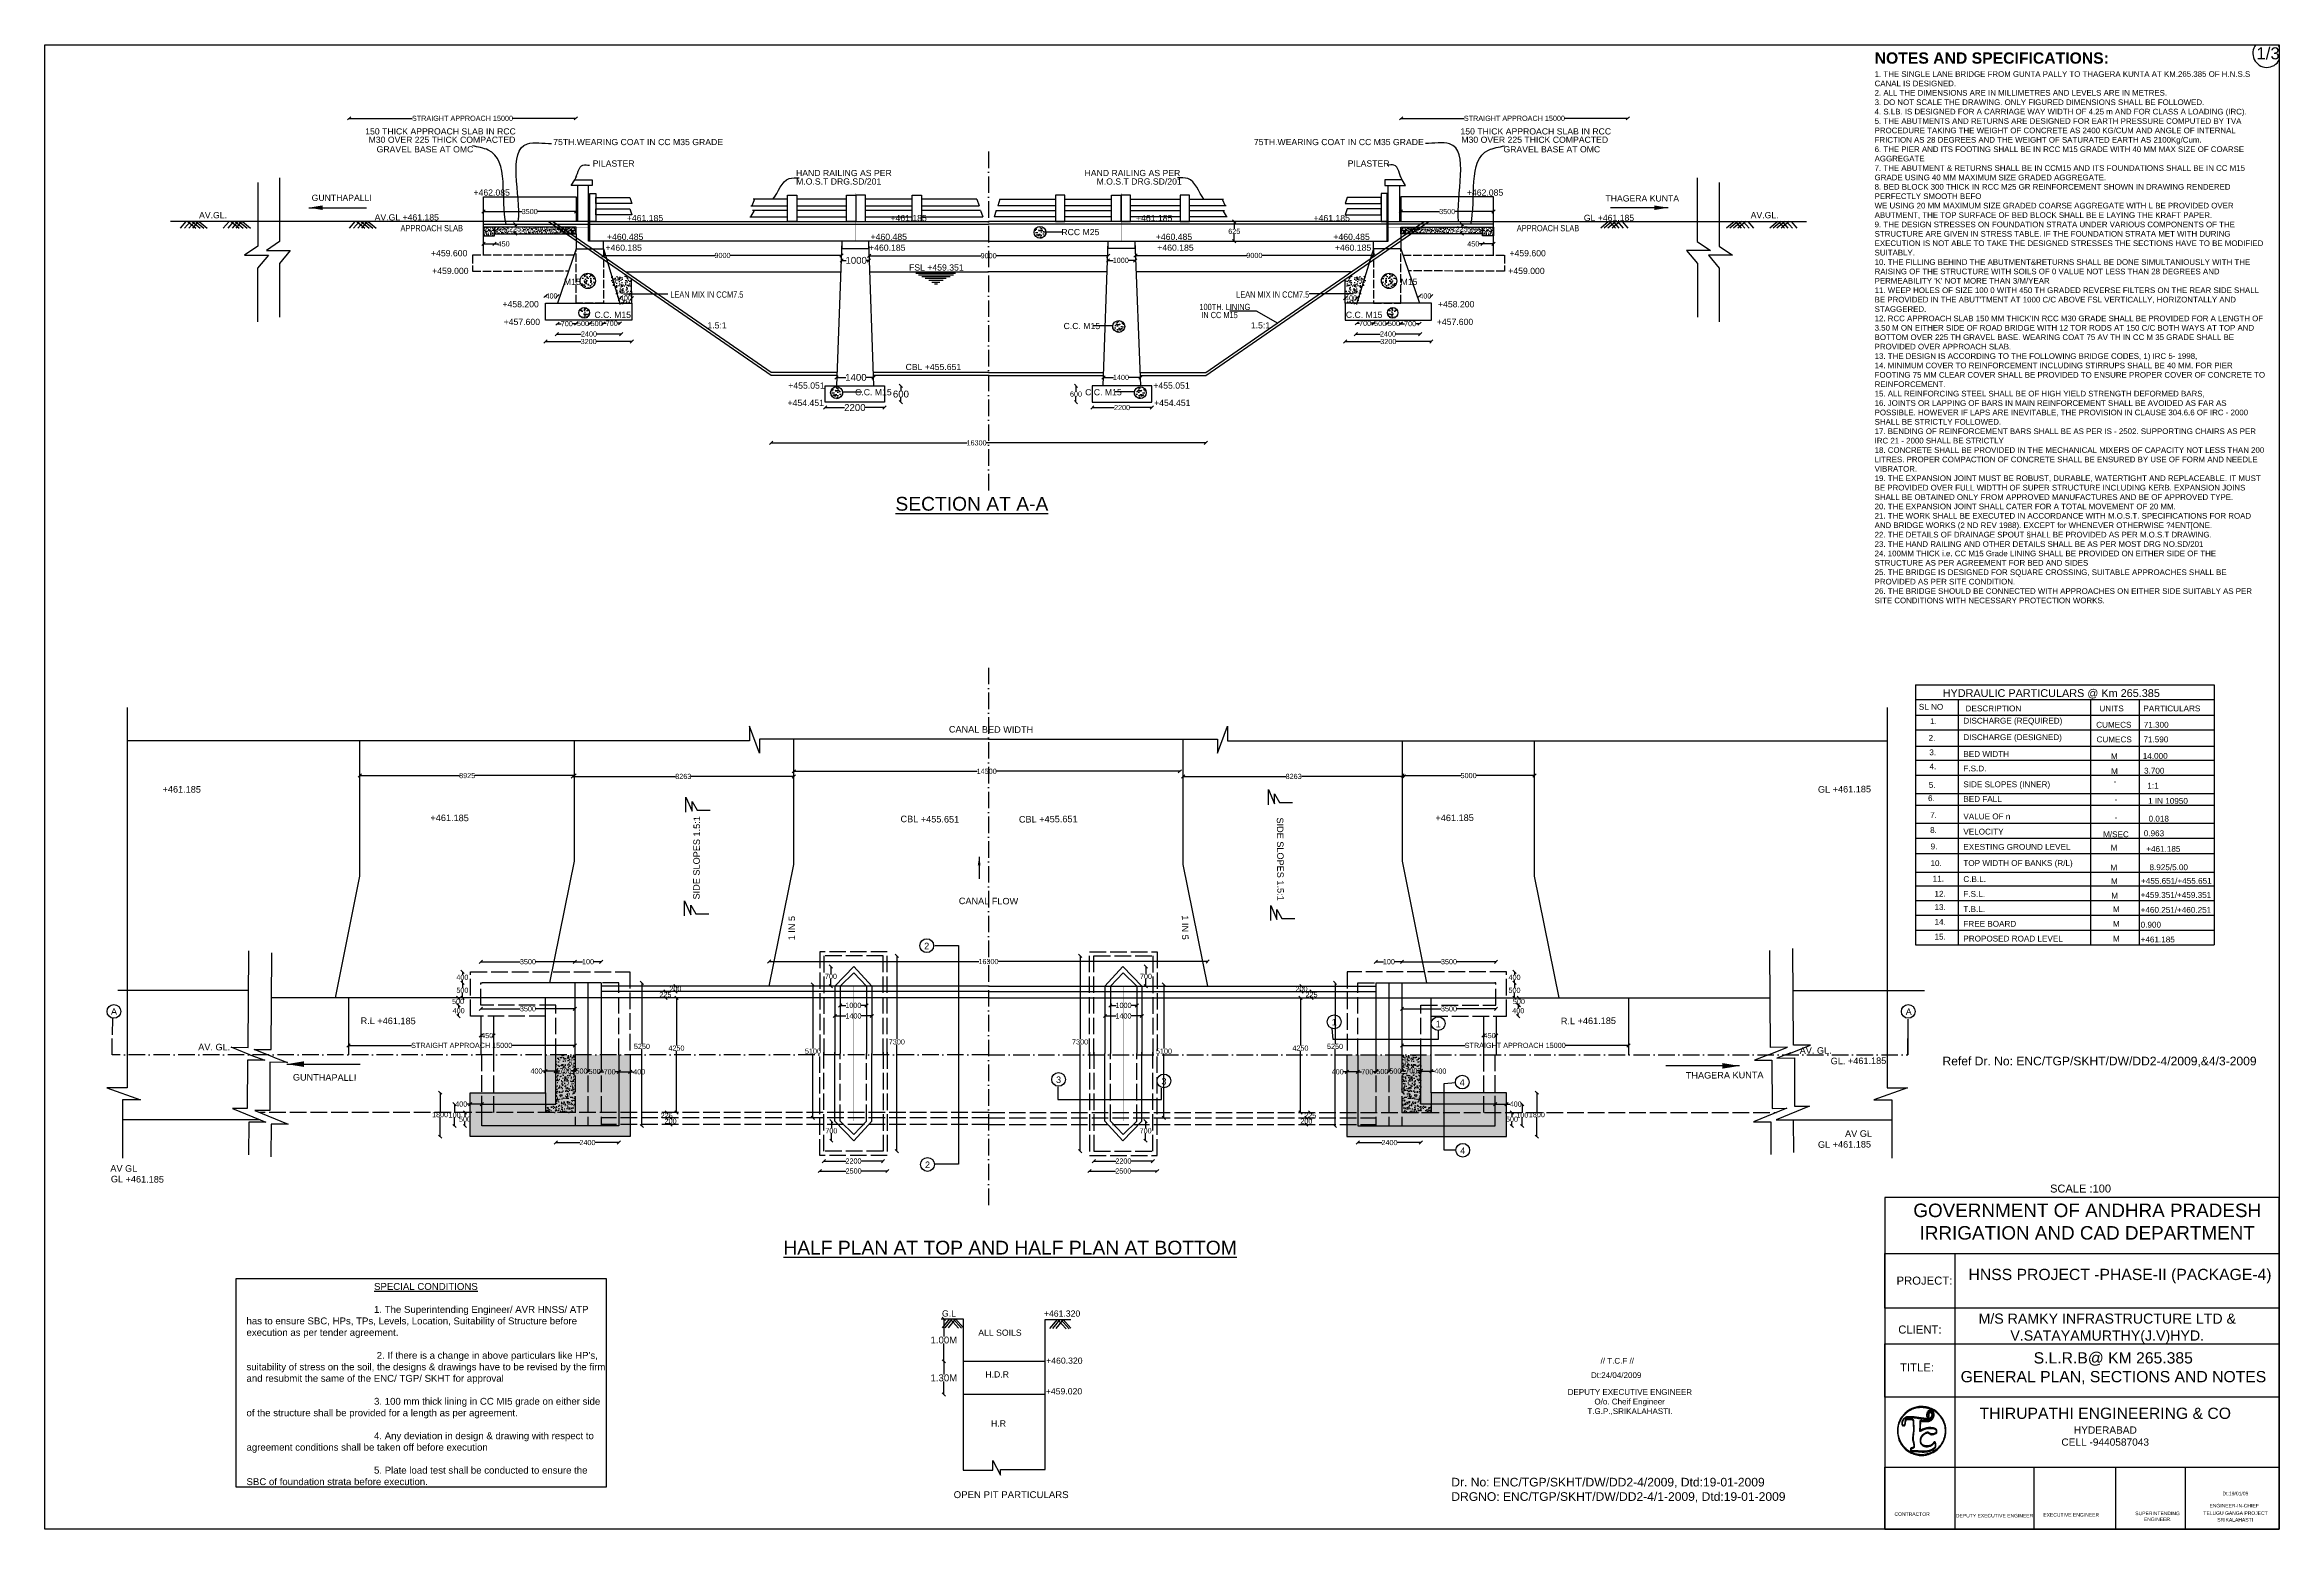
# Model space of a CAD drawing. Header units: millimetres. Extents: x 5124 to 3244763, y 2311 to 45966722.
# Drawn here: x 3179889 to 3244763, y 45923616 to 45966722 of the extents above; entities outside this region: 3.
import ezdxf

# ---------------------------------------------------------------- set-up
doc = ezdxf.new("R2010")
doc.units = ezdxf.units.MM
doc.header["$MEASUREMENT"] = 0
doc.linetypes.add('ACAD_ISO02W100', pattern=[15, 12, -3])
doc.linetypes.add('ACAD_ISO10W100', pattern=[18, 12, -3, 0, -3])
for name, color, linetype in [('DIMENSION', 7, 'Continuous'), ('DRAWING', 7, 'Continuous'), ('TEXT', 7, 'Continuous')]:
    doc.layers.add(name, color=color, linetype=linetype)
doc.styles.add('ARIAL NARROW', font='ARIALN.TTF')
doc.styles.get("Standard").update_dxf_attribs({"font": 'arial.ttf', "height": 150})
doc.dimstyles.get("Standard").update_dxf_attribs({"dimtxt": 200, "dimasz": 110, "dimexe": 0.18, "dimexo": 0.0625, "dimgap": 0.09, "dimtad": 0, "dimtih": 1, "dimtoh": 1, "dimdec": 0, "dimzin": 0, "dimdsep": 46, "dimtxsty": 'Standard', "dimblk": 'OBLIQUE', "dimcen": 0.09, "dimse1": 1, "dimse2": 1, "dimadec": 0, "dimazin": 0, "dimtfac": 1, "dimtdec": 0, "dimtofl": 0, "dimtmove": 0, "dimatfit": 3, "dimfxl": 1, "dimtolj": 1, "dimtzin": 0, "dimarcsym": 0})
pattern_1 = [(37.5, (0, 0), (-2.519734324, 77.07295076), [0, -60.8, 0, -68, 0, -65]), (7.5, (0, 0), (70.7910682, 112.8858426), [0, -32.8, 0, -54.8, 0, -21]), (327.5, (-49.2, 0), (124.56567447, 0.22636214), [0, -20, 0, -72, 0, -94]), (317.5, (-49.2, 0), (120.24506418, 35.1070226), [0, -10, 0, -47.2, 0, -54])]
pattern_2 = [(142.5, (6414575.684, 0), (2.519734324, 77.07295076), [0, -60.8, 0, -68, 0, -65]), (172.5, (6414575.68, 0), (-70.7910682, 112.8858426), [0, -32.8, 0, -54.8, 0, -21]), (212.5, (6414624.884, 0), (-124.56567447, 0.22636214), [0, -20, 0, -72, 0, -94]), (222.5, (6414624.88, 0), (-120.24506418, 35.1070226), [0, -10, 0, -47.2, 0, -54])]
pattern_3 = [(50, (0, 0), (215.1780548, -18.8256405), [22.5, -247.5]), (355, (0, 0), (-41.6254001, 225.6576401), [18, -198]), (100.4514, (17.93, -1.57), (173.5528145, 206.8318626), [19.122057, -210.3426336]), (46.1842, (0, 60), (320.1723146, -49.6557043), [33.75, -371.25]), (96.6356, (26.68, 55.86), (280.3988117, 292.2353613), [28.6830864, -315.5139]), (351.1842, (0, 60), (280.3985835, 292.2355803), [27, -297]), (21, (30, 45), (179.07211564, -120.7856672), [22.5, -247.5]), (326, (30, 45), (72.9945996, 217.5450135), [18, -198]), (71.4514, (44.92, 34.93), (252.0667886, 96.759149), [19.122057, -210.3426336]), (37.5, (0, 0), (3.6479566, 99.86815615), [0, -195.6, 0, -201, 0, -198.75]), (7.5, (0, 0), (78.92086123, 118.32351356), [0, -114.6, 0, -191.1, 0, -75.75]), (327.5, (-66.9, 0), (160.14673085, -6.76646152), [0, -75, 0, -234, 0, -310.5]), (317.5, (-96.9, 0), (174.9558508, 30.0314947), [0, -97.5, 0, -155.4, 0, -220.5])]
pattern_4 = [(130, (6414575.68, 0), (-215.1780548, -18.8256405), [22.5, -247.5]), (185, (6414575.68, 0), (41.6254001, 225.6576401), [18, -198]), (79.5486, (6414557.75, -1.57), (-173.5528145, 206.8318626), [19.122057, -210.3426336]), (133.8158, (6414575.68, 60), (-320.1723146, -49.6557043), [33.75, -371.25]), (83.3644, (6414549, 55.86), (-280.3988117, 292.2353613), [28.6830864, -315.5139]), (188.8158, (6414575.7, 60), (-280.3985835, 292.2355803), [27, -297]), (159, (6414545.68, 45), (-179.07211564, -120.7856672), [22.5, -247.5]), (214, (6414545.68, 45), (-72.9945996, 217.5450135), [18, -198]), (108.5486, (6414530.76, 34.93), (-252.0667886, 96.759149), [19.122057, -210.3426336]), (142.5, (6414575.68, 0), (-3.6479566, 99.86815615), [0, -195.6, 0, -201, 0, -198.75]), (172.5, (6414575.68, 0), (-78.92086123, 118.32351356), [0, -114.6, 0, -191.1, 0, -75.75]), (212.5, (6414642.58, 0), (-160.14673085, -6.76646152), [0, -75, 0, -234, 0, -310.5]), (222.5, (6414672.58, 0), (-174.9558508, 30.0314947), [0, -97.5, 0, -155.4, 0, -220.5])]

msp = doc.modelspace()

# ---------------------------------------------------------------- texts
at = {"layer": 'Defpoints'}
msp.add_text('3', height=189.9, rotation=359.631845, dxfattribs=at).set_placement((3209248.4, 45936573.6))
at = {"layer": 'DRAWING'}
for p in [(3201703.2, 45962660.4), (3210426.8, 45962660.4)]:
    msp.add_text('M.O.S.T DRG.SD/201', height=180, dxfattribs=at).set_placement(p)
at = {"layer": 'DRAWING', "attachment_point": 1}
for s, insert, char_height, width in [('CUMECS', (3239447.1, 45947060.8), 169.08, 1049.458), ('M \\P', (3239878.4, 45945713.4), 169.08, 169.662), ('M \\P', (3239859.5, 45942916.2), 169.08, 169.662), ('M', (3239885.4, 45942097.8), 169.1, 169.662)]:
    msp.add_mtext(s, dxfattribs=dict(at, insert=insert, char_height=char_height, width=width))
at = {"layer": 'TEXT'}
for s, height, p in [('150 THICK APPROACH SLAB IN RCC', 180, (3189193.7, 45964115.5)), ('150 THICK APPROACH SLAB IN RCC', 180, (3220990.7, 45964115.5)), ('M30 OVER 225 THICK COMPACTED', 180, (3189292.4, 45963873)), ('GRAVEL BASE AT OMC', 180, (3189524.8, 45963595.3)), ('75TH.WEARING COAT IN CC M35 GRADE', 180, (3194651.5, 45963805.9)), ('75TH.WEARING COAT IN CC M35 GRADE', 180, (3214993.7, 45963805.9)), ('M30 OVER 225 THICK COMPACTED', 180, (3221016.2, 45963873)), ('GRAVEL BASE AT OMC', 180, (3222238.8, 45963595.3)), (' PILASTER', 180, (3195728.4, 45963183.3)), ('HAND RAILING AS PER ', 180, (3201700.7, 45962906.5)), ('HAND RAILING AS PER ', 180, (3210077.2, 45962906.5)), (' PILASTER', 180, (3217645.9, 45963183.3)), ('GUNTHAPALLI', 180, (3187638.9, 45962185.6)), ('+462.085', 180, (3192338.8, 45962338.7)), ('+462.085', 180, (3221177.2, 45962338.7)), ('THAGERA KUNTA', 180, (3225199.3, 45962169.5)), ('AV.GL. ', 180, (3184371, 45961682.5)), ('AV.GL +461.185', 180, (3189468.3, 45961618.8)), ('+461.185', 180, (3196789.6, 45961598.1)), ('+461.185', 180, (3204442.1, 45961598.1)), ('+461.185', 180, (3211570.8, 45961598.1)), ('+461.185', 180, (3216726.3, 45961598.1)), (' GL +461.185', 180, (3224502, 45961603.4)), ('AV.GL. ', 180, (3229416.1, 45961682.5)), ('+460.485', 180, (3196214.1, 45961053.6)), ('+460.485', 180, (3203866.6, 45961053.6)), ('RCC M25', 180, (3209404.3, 45961192.2)), ('+460.485', 180, (3212146.3, 45961053.6)), ('+460.485', 180, (3217301.8, 45961053.6)), ('+459.600', 180, (3191104.3, 45960577.6)), ('+460.185', 180, (3196170.7, 45960738.8)), ('+460.185', 180, (3203823.2, 45960738.8)), ('FSL +459.351', 180, (3204982.4, 45960163.9)), ('+460.185', 180, (3212189.8, 45960738.8)), ('+460.185', 180, (3217345.3, 45960738.8)), ('+459.600', 180, (3222413.6, 45960577.6)), ('+459.000', 180, (3191138.9, 45960063.9)), (' M15 ', 180, (3194893.3, 45959747.8)), (' M15 ', 180, (3219184.6, 45959747.8)), ('+459.000', 180, (3222379, 45960063.9)), ('+458.200', 180, (3193178.6, 45959097.8)), ('+458.200', 180, (3220339.3, 45959097.8)), ('+457.600', 180, (3193213.2, 45958584.2)), ('C.C. M15 ', 180, (3195848.3, 45958789.5)), ('1.5:1', 180, (3199128.7, 45958483.1)), ('C.C. M15  ', 180, (3209468.5, 45958464.1)), ('1.5:1', 180, (3214906.5, 45958483.1)), ('C.C. M15 ', 180, (3217663, 45958789.5)), ('+457.600', 180, (3220304.7, 45958584.2)), ('CBL +455.651', 180, (3204882, 45957274.6)), ('+455.051', 180, (3201477, 45956735.1)), ('C.C. M15  ', 180, (3203416.2, 45956541.9)), ('C.C. M15  ', 180, (3210095, 45956541.9)), ('+455.051', 180, (3212075, 45956735.1)), ('+454.451', 180, (3201455.9, 45956233.9)), ('+454.451', 180, (3212096.2, 45956233.9)), ('%%USECTION AT A-A', 400, (3204586.8, 45953192.2)), ('SCALE :100', 230.43, (3238106.5, 45933394.8)), ('%%UHALF PLAN AT TOP AND HALF PLAN AT BOTTOM', 400, (3201333.2, 45931594.3)), ('G.L', 180, (3205938.8, 45929792.8)), ('+461.320', 180, (3208897.7, 45929790.1)), ('ALL SOILS', 180, (3206992.4, 45929235.5)), ('+460.320', 180, (3208963.9, 45928422.5)), ('// T.C.F //', 166.736, (3225057.6, 45928424.9)), ('H.D.R', 180, (3207198.3, 45928023.4)), ('Dt:24/04/2009', 166.736, (3224779.9, 45928008.1)), ('+459.020', 180, (3208953.1, 45927532.2)), ('H.R', 180, (3207363.4, 45926599.7)), ('Dt:19/01/09', 103.671, (3243115.4, 45924601.9)), ('CONTRACTOR', 103.67, (3233592.1, 45924006.5)), ('TELUGU GANGA PROJECT', 103.671, (3242558.6, 45924033.6)), ('SRIKALAHASTI', 103.671, (3242961.8, 45923841))]:
    msp.add_text(s, height=height, dxfattribs=at).set_placement(p)
at = {"layer": 'TEXT', "style": 'ARIAL NARROW'}
for s, p in [('APPROACH SLAB', (3190219.3, 45961305.3)), ('APPROACH SLAB', (3222625.9, 45961305.3)), ('LEAN MIX IN CCM7.5', (3198051.6, 45959377.7)), ('100TH. LINING', (3213412.2, 45959017.6)), ('LEAN MIX IN CCM7.5', (3214478.6, 45959377.7)), ('IN CC M15', (3213465.6, 45958783.5))]:
    msp.add_text(s, height=180, dxfattribs=at).set_placement(p)
at = {"layer": 'TEXT'}
for s, height, rotation, p in [('CANAL BED WIDTH', 189.855, 359.631845, (3206138.9, 45946752.4)), (' +461.185', 189.86, 359.631845, (3183236.9, 45945011.1)), (' GL +461.185', 189.855, 0.368155, (3231295.6, 45945004)), (' +461.185', 189.86, 359.631845, (3191013.9, 45944182.6)), ('SIDE SLOPES 1.5:1', 189.855, 89.631845, (3198900.8, 45941903.3)), ('CBL +455.651', 189.855, 359.631845, (3204734.5, 45944146.1)), ('CBL +455.651', 189.855, 0.368155, (3208173.5, 45944135.4)), ('SIDE SLOPES 1.5:1', 189.855, 270.368155, (3215659.5, 45944284.4)), (' +461.185', 189.86, 0.368155, (3220191.6, 45944175.5)), ('CANAL FLOW', 189.86, 359.631845, (3206426.9, 45941768.4)), ('1 IN 5', 189.86, 89.631845, (3201669.6, 45940715.7)), ('1 IN 5', 189.86, 270.368155, (3212901.4, 45941441.6)), ('2', 189.9, 359.631845, (3205420.5, 45940457.1)), (' A ', 189.86, 359.631845, (3181739.3, 45938557.1)), ('R.L +461.185', 189.855, 359.631845, (3189060, 45938289.6)), ('1', 189.9, 359.631845, (3217249.3, 45938244.9)), ('1', 189.9, 359.631845, (3220270.1, 45938192.9)), ('R.L +461.185', 189.855, 0.368155, (3223905.5, 45938279.2)), ('A', 189.9, 359.631845, (3233915.5, 45938548.8)), (' AV. GL.  ', 189.86, 359.631845, (3184272, 45937526.6)), (' AV. GL.  ', 189.86, 0.368155, (3230766.2, 45937419.5)), (' GL. +461.185 ', 189.855, 0.368155, (3231665.3, 45937117.5)), ('GUNTHAPALLI', 189.855, 359.631845, (3187094.4, 45936646.6)), ('3', 189.9, 359.631845, (3212308.2, 45936529.2)), ('4', 189.9, 359.631845, (3220967.5, 45936495.6)), ('THAGERA KUNTA', 189.855, 0.368155, (3227534.2, 45936699.6)), (' AV GL  ', 189.86, 0.368155, (3232083.4, 45935007.2)), ('4', 189.9, 359.631845, (3220981.4, 45934515.9)), (' GL +461.185', 189.855, 0.368155, (3231295.4, 45934691.8)), (' AV GL  ', 189.86, 359.631845, (3181720.7, 45934001.9)), (' GL +461.185', 189.855, 359.631845, (3181735.7, 45933691.4)), ('2', 189.9, 359.631845, (3205444, 45934104.6))]:
    msp.add_text(s, height=height, rotation=rotation, dxfattribs=at).set_placement(p)
at = {"layer": 'TEXT', "color": 5}
msp.add_text('D.L.R.B @ KM 134.402-1', height=230, dxfattribs=at).set_placement((308082.8, 114156.4))
at = {"layer": 'TEXT', "attachment_point": 1}
for s, insert, char_height, width in [("{\\fArial|b1|i0|c0|p34;\\H1.9972x;NOTES AND SPECIFICATIONS:\\H0.62589x;\\P}1. THE SINGLE LANE BRIDGE FROM GUNTA PALLY TO THAGERA KUNTA AT KM.265.385 OF H.N.S.S CANAL IS DESIGNED. \\P2. ALL THE DIMENSIONS ARE IN MILLIMETRES AND LEVELS ARE IN METRES. \\P3. DO NOT SCALE THE DRAWING. ONLY FIGURED DIMENSIONS SHALL BE FOLLOWED. \\P4. S.LB. IS DESIGNED FOR A CARRIAGE WAY WIDTH OF 4.25 m AND FOR CLASS A LOADING (IRC). \\P5. THE ABUTMENTS AND RETURNS ARE DESIGNED FOR EARTH PRESSURE COMPUTED BY TVA PROCEDURE TAKING THE WEIGHT OF CONCRETE AS 2400 KG/CUM AND ANGLE OF INTERNAL FRICTION AS 28 DEGREES AND THE WEIGHT OF SATURATED EARTH AS 2100Kg/Cum. \\P6. THE PIER AND ITS FOOTING SHALL BE IN RCC M15 GRADE WITH 40 MM MAX SIZE OF COARSE AGGREGATE \\P7. THE ABUTMENT & RETURNS SHALL BE IN CCM15 AND ITS FOUNDATIONS SHALL BE IN CC M15 GRADE USING 40 MM MAXIMUM SIZE GRADED AGGREGATE. \\P8. BED BLOCK 300 THICK IN RCC M25 GR REINFORCEMENT SHOWN IN DRAWING RENDERED PERFECTLY SMOOTH BEFO \\PWE USING 20 MM MAXIMUM SIZE GRADED COARSE AGGREGATE WITH L BE PROVIDED OVER ABUTMENT, THE TOP SURFACE OF BED BLOCK SHALL BE E LAYING THE KRAFT PAPER. \\P9. THE DESIGN STRESSES ON FOUNDATION STRATA UNDER VARIOUS COMPONENTS OF THE STRUCTURE ARE GIVEN IN STRESS TABLE. IF THE FOUNDATION STRATA MET WITH DURING EXECUTION IS NOT ABLE TO TAKE THE DESIGNED STRESSES THE SECTIONS HAVE TO BE MODIFIED SUITABLY. \\P10. THE FILLING BEHIND THE ABUTMENT&RETURNS SHALL BE DONE SIMULTANIOUSLY WITH THE RAISING OF THE STRUCTURE WITH SOILS OF 0 VALUE NOT LESS THAN 28 DEGREES AND PERMEABILITY 'K' NOT MORE THAN 3/M/YEAR \\P11. WEEP HOLES OF SIZE 100 0 WITH 450 TH GRADED REVERSE FILTERS ON THE REAR SIDE SHALL BE PROVIDED IN THE ABUT'TMENT AT 1000 C/C ABOVE FSL VERTICALLY, HORIZONTALLY AND STAGGERED. \\P12. RCC APPROACH SLAB 150 MM THICK'IN RCC M30 GRADE SHALL BE PROVIDED FOR A LENGTH OF 3.50 M ON EITHER SIDE OF ROAD BRIDGE WITH 12 TOR RODS AT 150 C/C BOTH WAYS AT TOP AND BOTTOM OVER 225 TH GRAVEL BASE. WEARING COAT 75 AV TH IN CC M 35 GRADE SHALL BE PROVIDED OVER APPROACH SLAB. \\P13. THE DESIGN IS ACCORDING TO THE FOLLOWING BRIDGE CODES, 1) IRC 5- 1998, \\P14. MINIMUM COVER TO REINFORCEMENT INCLUDING STIRRUPS SHALL BE 40 MM. FOR PIER FOOTING 75 MM CLEAR COVER SHALL BE PROVIDED TO ENSURE PROPER COVER OF CONCRETE TO REINFORCEMENT. \\P15. ALL REINFORCING STEEL SHALL BE OF HIGH YIELD STRENGTH DEFORMED BARS, \\P16. JOINTS OR LAPPING OF BARS IN MAIN REINFORCEMENT SHALL BE AVOIDED AS FAR AS POSSIBLE. HOWEVER IF LAPS ARE INEVITABLE, THE PROVISION IN CLAUSE 304.6.6 OF IRC - 2000 SHALL BE STRICTLY FOLLOWED. \\P17. BENDING OF REINFORCEMENT BARS SHALL BE AS PER IS - 2502. SUPPORTING CHAIRS AS PER IRC 21 - 2000 SHALL BE STRICTLY \\P18. CONCRETE SHALL BE PROVIDED IN THE MECHANICAL MIXERS OF CAPACITY NOT LESS THAN 200 LITRES. PROPER COMPACTION OF CONCRETE SHALL BE ENSURED BY USE OF FORM AND NEEDLE VIBRATOR. \\P19. THE EXPANSION JOINT MUST BE ROBUST, DURABLE, WATERTIGHT AND REPLACEABLE. IT MUST BE PROVIDED OVER FULL WIDTTH OF SUPER STRUCTURE INCLUDING KERB. EXPANSION JOINS SHALL BE OBTAINED ONLY FROM APPROVED MANUFACTURES AND BE OF APPROVED TYPE. \\P20. THE EXPANSION JOINT SHALL CATER FOR A TOTAL MOVEMENT OF 20 MM. \\P21. THE WORK SHALL BE EXECUTED IN ACCORDANCE WITH M.O.S.T. SPECIFICATIONS FOR ROAD AND BRIDGE WORKS (2 ND REV 1988). EXCEPT for WHENEVER OTHERWISE ?4ENT[ONE.\\P22. THE DETAILS OF DRAINAGE SPOUT §HALL BE PROVIDED AS PER M.O.S.T DRAWING. \\P23. THE HAND RAILING AND OTHER DETAILS SHALL BE AS PER MOST DRG NO.SD/201 \\P24. 100MM THICK i.e. CC M15 Grade LINING SHALL BE PROVIDED ON EITHER SIDE OF THE STRUCTURE AS PER AGREEMENT FOR BED AND SIDES \\P25. THE BRIDGE IS DESIGNED FOR SQUARE CROSSING, SUITABLE APPROACHES SHALL BE PROVIDED AS PER SITE CONDITION. \\P26. THE BRIDGE SHOULD BE CONNECTED WITH APPROACHES ON EITHER SIDE SUITABLY AS PER SITE CONDITIONS WITH NECESSARY PROTECTION WORKS. ", (3233014.4, 45966497.6), 163.7335, 11305.142), ('1/3', (3244097.4, 45966646.7), 350, 377.716), ('\\PHYDRAULIC PARTICULARS @ Km 265.385', (3234990.1, 45948384.1), 225.439, 9587.73), (' SL NO', (3234232.2, 45947582), 169.08, 1246.691), (' DESCRIPTION ', (3235590.1, 45947534.2), 169.08, 2881.579), ('UNITS', (3239538.7, 45947534.2), 169.08, 1122.152), ('PARTICULARS', (3240816.3, 45947534.2), 169.08, 2687.742), ('1.', (3234623.9, 45947164.4), 169.08, 249.601), ('DISCHARGE (REQUIRED)', (3235590.1, 45947178.4), 169.08, 4714.53), ('71.300 ', (3240826.9, 45947060.5), 169.08, 930.583), ('2.', (3234580.6, 45946680.3), 169.08, 249.601), ('3.', (3234601.7, 45946260.1), 169.08, 249.601), ('DISCHARGE (DESIGNED)', (3235590.1, 45946699.6), 169.08, 4692.95), ('BED WIDTH', (3235590.1, 45946211.6), 169.08, 2134.305), ('  \\PCUMECS \\P ', (3239456.9, 45946917.1), 169.08, 1054.794), ('M ', (3239873, 45946146.8), 169.08, 198.828), ('14.000', (3240798.9, 45946155.6), 169.08, 615.829), ('\\P71.590', (3240818.8, 45946917.3), 169.08, 1151.34), ('4.', (3234607.9, 45945851.3), 169.08, 249.601), ('F.S.D.', (3235590.1, 45945791), 169.08, 1042.135), ('3.700 ', (3240836.8, 45945725.9), 169.08, 773.206), ('6.', (3234564.6, 45944927.9), 169.08, 249.601), ('5.', (3234585.2, 45945311.6), 169.08, 249.601), ('SIDE SLOPES (INNER)', (3235590.1, 45945332.5), 169.08, 17183.654), ('BED FALL', (3235590.1, 45944905.9), 169.08, 1805.069), ('-', (3239949.6, 45945414.3), 169.1, 198.828), ('-', (3239985.9, 45944890.6), 169.1, 198.828), ('1:1', (3240932.5, 45945290.6), 169.08, 1239.041), ('1 IN 10950', (3240953.8, 45944849.8), 169.08, 1182.746), ('7.', (3234625.1, 45944437.6), 169.08, 249.601), ('VALUE OF n', (3235590.1, 45944399.4), 169.08, 2231.892), ('-', (3239985.9, 45944375), 169.1, 198.828), (' 0.018 \\P', (3240901.9, 45944334.3), 169.08, 774.312), ('8.', (3234625.1, 45944002.7), 169.08, 249.601), ('9.', (3234641.3, 45943526.4), 169.08, 249.601), ('VELOCITY', (3235590.1, 45943957.4), 169.08, 1929.583), ('EXESTING GROUND LEVEL', (3235590.1, 45943515.5), 169.08, 4437.375), ('M/SEC', (3239646.6, 45943881), 169.08, 733.413), ('M ', (3239866.7, 45943492.9), 169.08, 198.828), ('0.963', (3240827.9, 45943909.9), 169.08, 773.897), ('10.', (3234636, 45943043), 169.08, 249.601), ('TOP WIDTH OF BANKS (R/L)', (3235590.1, 45943046.6), 169.08, 5235.12), ('-', (3240897, 45943467.9), 169.1, 773.206), ('+461.185', (3240900.4, 45943455.9), 169.08, 1253.904), (' 8.925/5.00 ', (3240928.7, 45942923.8), 169.08, 1402.576), ('11.', (3234698.7, 45942590.2), 169.08, 249.601), ('C.B.L.', (3235590.1, 45942579.9), 169.08, 1033.35), ('M \\P ', (3239875.5, 45942521.2), 169.08, 198.828), ('+455.651/+455.651', (3240749.1, 45942528), 169.08, 1253.904), ('12.', (3234751.1, 45942153), 169.08, 249.601), ('13.', (3234751.9, 45941766.8), 169.08, 249.601), ('T.B.L.', (3235590.1, 45941711.3), 169.08, 1000.121), ('F.S.L.', (3235590.1, 45942150.2), 169.08, 977.205), ('M ', (3239931, 45941708.8), 169.08, 340.086), ('\\P+459.351/+459.351', (3240737.2, 45942401.3), 169.08, 1253.904), ('+460.251/+460.251', (3240737.2, 45941685.4), 169.08, 1253.904), ('14.', (3234751.9, 45941337.2), 169.08, 249.601), ('15.', (3234751.9, 45940907.5), 169.08, 249.601), ('FREE BOARD', (3235590.1, 45941281.7), 169.08, 2565.018), ('M ', (3239931, 45941279.1), 169.08, 340.086), ('0.900', (3240737.2, 45941255.8), 169.08, 1253.904), ('PROPOSED ROAD LEVEL', (3235590.1, 45940852), 169.08, 3308.131), ('M ', (3239931, 45940849.5), 169.08, 340.086), ('+461.185', (3240737.2, 45940826.1), 169.08, 1253.904), ('Refef Dr. No: ENC/TGP/SKHT/DW/DD2-4/2009,&4/3-2009', (3234984.7, 45937337.6), 250.979, 10962.164), ("\\pi3702.2;{\\LSPECIAL CONDITIONS  \\P\\pi5194.6;\\P\\pi0;}1. The Superintending Engineer/ AVR HNSS/ ATP has to ensure SBC, HPs, TPs, Levels, Location, Suitability of Structure before execution as per tender agreement.\\P\\P 2. If there is a change in above particulars like HP's, suitability of stress on the soil, the designs & drawings have to be revised by the firm and resubmit the same of the ENC/ TGP/ SKHT for approval \\P\\P3. 100 mm thick lining in CC MI5 grade on either side of the structure shall be provided for a length as per agreement. \\P\\P4. Any deviation in design & drawing with respect to agreement conditions shall be taken off before execution \\P\\P5. Plate load test shall be conducted to ensure the SBC of foundation strata before execution. ", (3185747.7, 45930766.5), 200, 10389.22), ('PROJECT:', (3233651.1, 45930953.6), 234.63, 2189.156), ('\\pi16.742;M/S RAMKY INFRASTRUCTURE LTD &\\P\\pi941.36;V.SATAYAMURTHY(J.V)HYD.', (3236014.1, 45929880.5), 294.544, 7469.205), ('CLIENT:', (3233700.8, 45929533.6), 234.63, 2189.156), ('\\pi2777.2;S.L.R.B@ KM 265.385\\P\\pi656.47;GENERAL PLAN, SECTIONS AND NOTES', (3234854.6, 45928756.7), 326.582, 10137.999), ('TITLE:', (3233754.8, 45928434), 234.63, 1272.295), ('\\pi1063.2;DEPUTY EXECUTIVE ENGINEER  \\P\\pi1839.4;O/o. Cheif Engineer \\P\\pi1635;T.G.P.,SRIKALAHASTI.', (3223040.4, 45927685.4), 166.736, 5716.547), ('\\pi1434.4;THIRUPATHI ENGINEERING & CO\\P\\pi4175.6;{\\H0.64302x;HYDERABAD\\P\\pi3810.7;CELL -9440587043}', (3234625.4, 45927148.1), 326.582, 10137.999), ('OPEN PIT PARTICULARS', (3206277.8, 45924721.7), 200, 3325.329), ('Dr. No: ENC/TGP/SKHT/DW/DD2-4/2009, Dtd:19-01-2009\\PDRGNO: ENC/TGP/SKHT/DW/DD2-4/1-2009, Dtd:19-01-2009', (3220725.2, 45925110.8), 250.979, 10962.164), ('DEPUTY EXECUTIVE ENGINEER  ', (3235373.4, 45924064.1), 103.671, 2911.669), ('  EXECUTIVE ENGINEER  ', (3237831.9, 45924086.5), 103.671, 2911.669), ('\\pi273.09;SUPERINTENDING \\P\\pi526.75;ENGINEER.', (3240306.6, 45924130.3), 103.671, 1826.151), ('ENGINEER-IN-CHIEF  ', (3242734.3, 45924354.7), 103.671, 1826.151)]:
    msp.add_mtext(s, dxfattribs=dict(at, insert=insert, char_height=char_height, width=width))
at = {"layer": 'TEXT', "color": 7, "width": 11176.452, "attachment_point": 5}
for s, insert, char_height in [('GOVERNMENT OF ANDHRA PRADESH\\PIRRIGATION AND CAD DEPARTMENT', (3239186.2, 45932547), 391.898), ('HNSS PROJECT -PHASE-II (PACKAGE-4)', (3240138.6, 45930966.9), 326.582)]:
    msp.add_mtext(s, dxfattribs=dict(at, insert=insert, char_height=char_height))

# ---------------------------------------------------------------- blocks, each defined once
blk = doc.blocks.new('_Oblique')
at = {"color": 0, "linetype": 'ByBlock', "lineweight": -2}
blk.add_line((-0.5, -0.5), (0.5, 0.5), dxfattribs=at)
blk = doc.blocks.new('*D28')
at = {"layer": 'Defpoints', "color": 0}
for p in [(3206155, 45929729), (3205993, 45928493), (3206557, 45928493)]:
    blk.add_point(p, dxfattribs=at)
at = {"layer": 'DIMENSION', "color": 0, "lineweight": -2}
for p, q in [((3205993, 45929729), (3205993, 45929213)), ((3205993, 45928493), (3205993, 45929009))]:
    blk.add_line(p, q, dxfattribs=at)
at = {"layer": 'DIMENSION', "color": 0, "lineweight": -2, "xscale": 95, "yscale": 95, "zscale": 95}
for p, rotation in [((3205993, 45929729), 90), ((3205993, 45928493), 270)]:
    blk.add_blockref('_Oblique', p, dxfattribs=dict(at, rotation=rotation))
at = {"layer": 'DIMENSION', "color": 0, "insert": (3205993, 45929111), "char_height": 200, "attachment_point": 5}
blk.add_mtext('\\A1;1.00M', dxfattribs=at)
blk = doc.blocks.new('*D29')
at = {"layer": 'Defpoints', "color": 0}
for p in [(3206557, 45928493), (3205993, 45927531), (3206557, 45927531)]:
    blk.add_point(p, dxfattribs=at)
at = {"layer": 'DIMENSION', "color": 0, "lineweight": -2}
for p, q in [((3205993, 45928493), (3205993, 45928114)), ((3205993, 45927531), (3205993, 45927910))]:
    blk.add_line(p, q, dxfattribs=at)
at = {"layer": 'DIMENSION', "color": 0, "lineweight": -2, "xscale": 95, "yscale": 95, "zscale": 95}
for p, rotation in [((3205993, 45928493), 90), ((3205993, 45927531), 270)]:
    blk.add_blockref('_Oblique', p, dxfattribs=dict(at, rotation=rotation))
at = {"layer": 'DIMENSION', "color": 0, "insert": (3205993, 45928012), "char_height": 200, "attachment_point": 5}
blk.add_mtext('\\A1;1.30M', dxfattribs=at)
blk = doc.blocks.new('*D30')
at = {"layer": 'Defpoints', "color": 0}
for p in [(3202545, 45956340), (3204273, 45956340), (3204273, 45956186)]:
    blk.add_point(p, dxfattribs=at)
at = {"layer": 'DIMENSION', "color": 0, "lineweight": -2}
for p, q in [((3202545, 45956186), (3203109, 45956186)), ((3204273, 45956186), (3203709, 45956186))]:
    blk.add_line(p, q, dxfattribs=at)
at = {"layer": 'DIMENSION', "color": 0, "lineweight": -2, "xscale": 95, "yscale": 95, "zscale": 95, "rotation": 180}
blk.add_blockref('_Oblique', (3202545, 45956186), dxfattribs=at)
at = {"layer": 'DIMENSION', "color": 0, "lineweight": -2, "xscale": 95, "yscale": 95, "zscale": 95}
blk.add_blockref('_Oblique', (3204273, 45956186), dxfattribs=at)
at = {"layer": 'DIMENSION', "color": 0, "insert": (3203409, 45956186), "char_height": 200, "attachment_point": 5}
blk.add_mtext('\\A1;2200', dxfattribs=at)
blk = doc.blocks.new('*D31')
at = {"layer": 'Defpoints', "color": 0}
for p in [(3202878, 45956957), (3203951, 45957061), (3203951, 45956994)]:
    blk.add_point(p, dxfattribs=at)
at = {"layer": 'DIMENSION', "color": 0, "lineweight": -2}
for p, q in [((3202878, 45957061), (3203151, 45957061)), ((3203951, 45957061), (3203729, 45957061))]:
    blk.add_line(p, q, dxfattribs=at)
at = {"layer": 'DIMENSION', "color": 0, "lineweight": -2, "xscale": 95, "yscale": 95, "zscale": 95, "rotation": 180}
blk.add_blockref('_Oblique', (3202878, 45957061), dxfattribs=at)
at = {"layer": 'DIMENSION', "color": 0, "lineweight": -2, "xscale": 95, "yscale": 95, "zscale": 95}
blk.add_blockref('_Oblique', (3203951, 45957061), dxfattribs=at)
at = {"layer": 'DIMENSION', "color": 0, "insert": (3203440, 45957061), "char_height": 200, "attachment_point": 5}
blk.add_mtext('\\A1;1400', dxfattribs=at)
blk = doc.blocks.new('*D32')
at = {"layer": 'Defpoints', "color": 0}
for p in [(3203027, 45960846), (3203817, 45960873), (3203817, 45960460)]:
    blk.add_point(p, dxfattribs=at)
at = {"layer": 'DIMENSION', "color": 0, "lineweight": -2}
for p, q in [((3203027, 45960460), (3203158, 45960460)), ((3203817, 45960460), (3203736, 45960460))]:
    blk.add_line(p, q, dxfattribs=at)
at = {"layer": 'DIMENSION', "color": 0, "lineweight": -2, "xscale": 95, "yscale": 95, "zscale": 95, "rotation": 180}
blk.add_blockref('_Oblique', (3203027, 45960460), dxfattribs=at)
at = {"layer": 'DIMENSION', "color": 0, "lineweight": -2, "xscale": 95, "yscale": 95, "zscale": 95}
blk.add_blockref('_Oblique', (3203817, 45960460), dxfattribs=at)
at = {"layer": 'DIMENSION', "color": 0, "insert": (3203447, 45960460), "char_height": 200, "attachment_point": 5}
blk.add_mtext('\\A1;1000', dxfattribs=at)
blk = doc.blocks.new('*D33')
at = {"layer": 'Defpoints', "color": 0}
for p in [(3204273, 45956814), (3204747, 45956814), (3204273, 45956340)]:
    blk.add_point(p, dxfattribs=at)
at = {"layer": 'DIMENSION', "color": 0, "lineweight": -2}
for p, q in [((3204747, 45956814), (3204747, 45956679)), ((3204747, 45956340), (3204747, 45956475))]:
    blk.add_line(p, q, dxfattribs=at)
at = {"layer": 'DIMENSION', "color": 0, "lineweight": -2, "xscale": 95, "yscale": 95, "zscale": 95}
for p, rotation in [((3204747, 45956814), 90), ((3204747, 45956340), 270)]:
    blk.add_blockref('_Oblique', p, dxfattribs=dict(at, rotation=rotation))
at = {"layer": 'DIMENSION', "color": 0, "insert": (3204747, 45956577), "char_height": 200, "attachment_point": 5}
blk.add_mtext('\\A1;600', dxfattribs=at)
blk = doc.blocks.new('*D34')
at = {"layer": 'Defpoints', "color": 0}
for p in [(3192625, 45961176), (3192949, 45961176), (3192949, 45960938)]:
    blk.add_point(p, dxfattribs=at)
at = {"layer": 'DIMENSION', "color": 0, "lineweight": -2}
for p, q in [((3192625, 45960938), (3192949, 45960938)), ((3192949, 45960938), (3193044, 45960938))]:
    blk.add_line(p, q, dxfattribs=at)
at = {"layer": 'DIMENSION', "color": 0, "lineweight": -2, "xscale": 95, "yscale": 95, "zscale": 95, "rotation": 180}
blk.add_blockref('_Oblique', (3192625, 45960938), dxfattribs=at)
at = {"layer": 'DIMENSION', "color": 0, "lineweight": -2, "xscale": 95, "yscale": 95, "zscale": 95}
blk.add_blockref('_Oblique', (3192949, 45960938), dxfattribs=at)
at = {"layer": 'DIMENSION', "color": 0, "insert": (3193212, 45960938), "char_height": 150, "attachment_point": 5}
blk.add_mtext('\\A1;450', dxfattribs=at)
blk = doc.blocks.new('*D35')
at = {"layer": 'Defpoints', "color": 0}
for p in [(3193396, 45961509), (3193396, 45961235), (3193546, 45961235)]:
    blk.add_point(p, dxfattribs=at)
at = {"layer": 'DIMENSION', "color": 0, "lineweight": -2}
for p, q in [((3193546, 45961509), (3193546, 45961449)), ((3193546, 45961235), (3193546, 45961295))]:
    blk.add_line(p, q, dxfattribs=at)
at = {"layer": 'DIMENSION', "color": 0, "lineweight": -2, "xscale": 95, "yscale": 95, "zscale": 95}
for p, rotation in [((3193546, 45961509), 90), ((3193546, 45961235), 270)]:
    blk.add_blockref('_Oblique', p, dxfattribs=dict(at, rotation=rotation))
at = {"layer": 'DIMENSION', "color": 0, "insert": (3193546, 45961372), "char_height": 150, "attachment_point": 5}
blk.add_mtext('\\A1;225', dxfattribs=at)
blk = doc.blocks.new('*D36')
at = {"layer": 'Defpoints', "color": 0}
for p in [(3192625, 45961887), (3195317, 45961887), (3195317, 45961877)]:
    blk.add_point(p, dxfattribs=at)
at = {"layer": 'DIMENSION', "color": 0, "lineweight": -2}
for p, q in [((3192625, 45961877), (3193747, 45961877)), ((3195317, 45961877), (3194195, 45961877))]:
    blk.add_line(p, q, dxfattribs=at)
at = {"layer": 'DIMENSION', "color": 0, "lineweight": -2, "xscale": 95, "yscale": 95, "zscale": 95, "rotation": 180}
blk.add_blockref('_Oblique', (3192625, 45961877), dxfattribs=at)
at = {"layer": 'DIMENSION', "color": 0, "lineweight": -2, "xscale": 95, "yscale": 95, "zscale": 95}
blk.add_blockref('_Oblique', (3195317, 45961877), dxfattribs=at)
at = {"layer": 'DIMENSION', "color": 0, "insert": (3193971, 45961877), "char_height": 150, "attachment_point": 5}
blk.add_mtext('\\A1;3500', dxfattribs=at)
blk = doc.blocks.new('*D37')
at = {"layer": 'Defpoints', "color": 0}
for p in [(3194431, 45959217), (3194777, 45959425), (3194777, 45959217)]:
    blk.add_point(p, dxfattribs=at)
at = {"layer": 'DIMENSION', "color": 0, "lineweight": -2}
for p, q in [((3194431, 45959425), (3194435, 45959425)), ((3194777, 45959425), (3194773, 45959425))]:
    blk.add_line(p, q, dxfattribs=at)
at = {"layer": 'DIMENSION', "color": 0, "lineweight": -2, "xscale": 95, "yscale": 95, "zscale": 95, "rotation": 180}
blk.add_blockref('_Oblique', (3194431, 45959425), dxfattribs=at)
at = {"layer": 'DIMENSION', "color": 0, "lineweight": -2, "xscale": 95, "yscale": 95, "zscale": 95}
blk.add_blockref('_Oblique', (3194777, 45959425), dxfattribs=at)
at = {"layer": 'DIMENSION', "color": 0, "insert": (3194604, 45959425), "char_height": 150, "attachment_point": 5}
blk.add_mtext('\\A1;400', dxfattribs=at)
blk = doc.blocks.new('*D38')
at = {"layer": 'Defpoints', "color": 0}
for p in [(3196591, 45959217), (3196931, 45959366), (3196931, 45959217)]:
    blk.add_point(p, dxfattribs=at)
at = {"layer": 'DIMENSION', "color": 0, "lineweight": -2}
for p, q in [((3196591, 45959366), (3196592, 45959366)), ((3196931, 45959366), (3196929, 45959366))]:
    blk.add_line(p, q, dxfattribs=at)
at = {"layer": 'DIMENSION', "color": 0, "lineweight": -2, "xscale": 95, "yscale": 95, "zscale": 95, "rotation": 180}
blk.add_blockref('_Oblique', (3196591, 45959366), dxfattribs=at)
at = {"layer": 'DIMENSION', "color": 0, "lineweight": -2, "xscale": 95, "yscale": 95, "zscale": 95}
blk.add_blockref('_Oblique', (3196931, 45959366), dxfattribs=at)
at = {"layer": 'DIMENSION', "color": 0, "insert": (3196761, 45959366), "char_height": 150, "attachment_point": 5}
blk.add_mtext('\\A1;400', dxfattribs=at)
blk = doc.blocks.new('*D39')
at = {"layer": 'Defpoints', "color": 0}
for p in [(3194777, 45959217), (3195316, 45959217), (3195316, 45958622)]:
    blk.add_point(p, dxfattribs=at)
at = {"layer": 'DIMENSION', "color": 0, "lineweight": -2}
for p, q in [((3194777, 45958622), (3194882, 45958622)), ((3195316, 45958622), (3195212, 45958622))]:
    blk.add_line(p, q, dxfattribs=at)
at = {"layer": 'DIMENSION', "color": 0, "lineweight": -2, "xscale": 95, "yscale": 95, "zscale": 95, "rotation": 180}
blk.add_blockref('_Oblique', (3194777, 45958622), dxfattribs=at)
at = {"layer": 'DIMENSION', "color": 0, "lineweight": -2, "xscale": 95, "yscale": 95, "zscale": 95}
blk.add_blockref('_Oblique', (3195316, 45958622), dxfattribs=at)
at = {"layer": 'DIMENSION', "color": 0, "insert": (3195047, 45958622), "char_height": 150, "attachment_point": 5}
blk.add_mtext('\\A1;700', dxfattribs=at)
blk = doc.blocks.new('*D40')
at = {"layer": 'Defpoints', "color": 0}
for p in [(3195316, 45958622), (3195717, 45958627), (3195717, 45958622)]:
    blk.add_point(p, dxfattribs=at)
at = {"layer": 'DIMENSION', "color": 0, "lineweight": -2}
for p, q in [((3195316, 45958627), (3195351, 45958627)), ((3195717, 45958627), (3195682, 45958627))]:
    blk.add_line(p, q, dxfattribs=at)
at = {"layer": 'DIMENSION', "color": 0, "lineweight": -2, "xscale": 95, "yscale": 95, "zscale": 95, "rotation": 180}
blk.add_blockref('_Oblique', (3195316, 45958627), dxfattribs=at)
at = {"layer": 'DIMENSION', "color": 0, "lineweight": -2, "xscale": 95, "yscale": 95, "zscale": 95}
blk.add_blockref('_Oblique', (3195717, 45958627), dxfattribs=at)
at = {"layer": 'DIMENSION', "color": 0, "insert": (3195516, 45958627), "char_height": 150, "attachment_point": 5}
blk.add_mtext('\\A1;500', dxfattribs=at)
blk = doc.blocks.new('*D41')
at = {"layer": 'Defpoints', "color": 0}
for p in [(3195717, 45958622), (3196114, 45958627), (3196114, 45958622)]:
    blk.add_point(p, dxfattribs=at)
at = {"layer": 'DIMENSION', "color": 0, "lineweight": -2}
for p, q in [((3195717, 45958627), (3195750, 45958627)), ((3196114, 45958627), (3196081, 45958627))]:
    blk.add_line(p, q, dxfattribs=at)
at = {"layer": 'DIMENSION', "color": 0, "lineweight": -2, "xscale": 95, "yscale": 95, "zscale": 95, "rotation": 180}
blk.add_blockref('_Oblique', (3195717, 45958627), dxfattribs=at)
at = {"layer": 'DIMENSION', "color": 0, "lineweight": -2, "xscale": 95, "yscale": 95, "zscale": 95}
blk.add_blockref('_Oblique', (3196114, 45958627), dxfattribs=at)
at = {"layer": 'DIMENSION', "color": 0, "insert": (3195915, 45958627), "char_height": 150, "attachment_point": 5}
blk.add_mtext('\\A1;500', dxfattribs=at)
blk = doc.blocks.new('*D42')
at = {"layer": 'Defpoints', "color": 0}
for p in [(3196591, 45959217), (3196114, 45958622), (3196591, 45958632)]:
    blk.add_point(p, dxfattribs=at)
at = {"layer": 'DIMENSION', "color": 0, "lineweight": -2}
for p, q in [((3196114, 45958632), (3196188, 45958632)), ((3196591, 45958632), (3196517, 45958632))]:
    blk.add_line(p, q, dxfattribs=at)
at = {"layer": 'DIMENSION', "color": 0, "lineweight": -2, "xscale": 95, "yscale": 95, "zscale": 95, "rotation": 180}
blk.add_blockref('_Oblique', (3196114, 45958632), dxfattribs=at)
at = {"layer": 'DIMENSION', "color": 0, "lineweight": -2, "xscale": 95, "yscale": 95, "zscale": 95}
blk.add_blockref('_Oblique', (3196591, 45958632), dxfattribs=at)
at = {"layer": 'DIMENSION', "color": 0, "insert": (3196352, 45958632), "char_height": 150, "attachment_point": 5}
blk.add_mtext('\\A1;700', dxfattribs=at)
blk = doc.blocks.new('*D43')
at = {"layer": 'Defpoints', "color": 0}
for p in [(3194759, 45958312), (3196621, 45958321), (3196621, 45958321)]:
    blk.add_point(p, dxfattribs=at)
at = {"layer": 'DIMENSION', "color": 0, "lineweight": -2}
for p, q in [((3194759, 45958321), (3195465, 45958321)), ((3196621, 45958321), (3195915, 45958321))]:
    blk.add_line(p, q, dxfattribs=at)
at = {"layer": 'DIMENSION', "color": 0, "lineweight": -2, "xscale": 95, "yscale": 95, "zscale": 95, "rotation": 180}
blk.add_blockref('_Oblique', (3194759, 45958321), dxfattribs=at)
at = {"layer": 'DIMENSION', "color": 0, "lineweight": -2, "xscale": 95, "yscale": 95, "zscale": 95}
blk.add_blockref('_Oblique', (3196621, 45958321), dxfattribs=at)
at = {"layer": 'DIMENSION', "color": 0, "insert": (3195690, 45958321), "char_height": 150, "attachment_point": 5}
blk.add_mtext('\\A1;2400', dxfattribs=at)
blk = doc.blocks.new('*D44')
at = {"layer": 'Defpoints', "color": 0}
for p in [(3194431, 45958872), (3196931, 45958872), (3196931, 45958103)]:
    blk.add_point(p, dxfattribs=at)
at = {"layer": 'DIMENSION', "color": 0, "lineweight": -2}
for p, q in [((3194431, 45958103), (3195457, 45958103)), ((3196931, 45958103), (3195904, 45958103))]:
    blk.add_line(p, q, dxfattribs=at)
at = {"layer": 'DIMENSION', "color": 0, "lineweight": -2, "xscale": 95, "yscale": 95, "zscale": 95, "rotation": 180}
blk.add_blockref('_Oblique', (3194431, 45958103), dxfattribs=at)
at = {"layer": 'DIMENSION', "color": 0, "lineweight": -2, "xscale": 95, "yscale": 95, "zscale": 95}
blk.add_blockref('_Oblique', (3196931, 45958103), dxfattribs=at)
at = {"layer": 'DIMENSION', "color": 0, "insert": (3195681, 45958103), "char_height": 150, "attachment_point": 5}
blk.add_mtext('\\A1;3200', dxfattribs=at)
blk = doc.blocks.new('*D45')
at = {"layer": 'Defpoints', "color": 0}
for p in [(3196114, 45960565), (3203020, 45960662), (3203020, 45960602)]:
    blk.add_point(p, dxfattribs=at)
at = {"layer": 'DIMENSION', "color": 0, "lineweight": -2}
for p, q in [((3196114, 45960602), (3199343, 45960602)), ((3203020, 45960602), (3199791, 45960602))]:
    blk.add_line(p, q, dxfattribs=at)
at = {"layer": 'DIMENSION', "color": 0, "lineweight": -2, "xscale": 95, "yscale": 95, "zscale": 95, "rotation": 180}
blk.add_blockref('_Oblique', (3196114, 45960602), dxfattribs=at)
at = {"layer": 'DIMENSION', "color": 0, "lineweight": -2, "xscale": 95, "yscale": 95, "zscale": 95}
blk.add_blockref('_Oblique', (3203020, 45960602), dxfattribs=at)
at = {"layer": 'DIMENSION', "color": 0, "insert": (3199567, 45960602), "char_height": 150, "attachment_point": 5}
blk.add_mtext('\\A1;9000', dxfattribs=at)
blk = doc.blocks.new('*D46')
at = {"layer": 'Defpoints', "color": 0}
for p in [(3188730, 45964496), (3195306, 45964584), (3195306, 45964496)]:
    blk.add_point(p, dxfattribs=at)
at = {"layer": 'DIMENSION', "color": 0, "lineweight": -2}
for p, q in [((3188730, 45964584), (3190561, 45964584)), ((3195306, 45964584), (3193476, 45964584))]:
    blk.add_line(p, q, dxfattribs=at)
at = {"layer": 'DIMENSION', "color": 0, "lineweight": -2, "xscale": 95, "yscale": 95, "zscale": 95, "rotation": 180}
blk.add_blockref('_Oblique', (3188730, 45964584), dxfattribs=at)
at = {"layer": 'DIMENSION', "color": 0, "lineweight": -2, "xscale": 95, "yscale": 95, "zscale": 95}
blk.add_blockref('_Oblique', (3195306, 45964584), dxfattribs=at)
at = {"layer": 'DIMENSION', "color": 0, "insert": (3192018, 45964584), "char_height": 150, "attachment_point": 5}
blk.add_mtext('\\A1;STRAIGHT APPROACH 15000', dxfattribs=at)
blk = doc.blocks.new('*D53')
at = {"layer": 'Defpoints', "color": 0}
for p in [(3210303, 45956340), (3210303, 45956186), (3212031, 45956340)]:
    blk.add_point(p, dxfattribs=at)
at = {"layer": 'DIMENSION', "color": 0, "lineweight": -2}
for p, q in [((3210303, 45956186), (3210942, 45956186)), ((3212031, 45956186), (3211392, 45956186))]:
    blk.add_line(p, q, dxfattribs=at)
at = {"layer": 'DIMENSION', "color": 0, "lineweight": -2, "xscale": 95, "yscale": 95, "zscale": 95, "rotation": 180}
blk.add_blockref('_Oblique', (3210303, 45956186), dxfattribs=at)
at = {"layer": 'DIMENSION', "color": 0, "lineweight": -2, "xscale": 95, "yscale": 95, "zscale": 95}
blk.add_blockref('_Oblique', (3212031, 45956186), dxfattribs=at)
at = {"layer": 'DIMENSION', "color": 0, "insert": (3211167, 45956186), "char_height": 150, "attachment_point": 5}
blk.add_mtext('\\A1;2200', dxfattribs=at)
blk = doc.blocks.new('*D54')
at = {"layer": 'Defpoints', "color": 0}
for p in [(3210625, 45957061), (3210625, 45956994), (3211698, 45956957)]:
    blk.add_point(p, dxfattribs=at)
at = {"layer": 'DIMENSION', "color": 0, "lineweight": -2}
for p, q in [((3210625, 45957061), (3210919, 45957061)), ((3211698, 45957061), (3211352, 45957061))]:
    blk.add_line(p, q, dxfattribs=at)
at = {"layer": 'DIMENSION', "color": 0, "lineweight": -2, "xscale": 95, "yscale": 95, "zscale": 95, "rotation": 180}
blk.add_blockref('_Oblique', (3210625, 45957061), dxfattribs=at)
at = {"layer": 'DIMENSION', "color": 0, "lineweight": -2, "xscale": 95, "yscale": 95, "zscale": 95}
blk.add_blockref('_Oblique', (3211698, 45957061), dxfattribs=at)
at = {"layer": 'DIMENSION', "color": 0, "insert": (3211135, 45957061), "char_height": 150, "attachment_point": 5}
blk.add_mtext('\\A1;1400', dxfattribs=at)
blk = doc.blocks.new('*D55')
at = {"layer": 'Defpoints', "color": 0}
for p in [(3210759, 45960873), (3210759, 45960460), (3211549, 45960846)]:
    blk.add_point(p, dxfattribs=at)
at = {"layer": 'DIMENSION', "color": 0, "lineweight": -2}
for p, q in [((3210759, 45960460), (3210912, 45960460)), ((3211549, 45960460), (3211346, 45960460))]:
    blk.add_line(p, q, dxfattribs=at)
at = {"layer": 'DIMENSION', "color": 0, "lineweight": -2, "xscale": 95, "yscale": 95, "zscale": 95, "rotation": 180}
blk.add_blockref('_Oblique', (3210759, 45960460), dxfattribs=at)
at = {"layer": 'DIMENSION', "color": 0, "lineweight": -2, "xscale": 95, "yscale": 95, "zscale": 95}
blk.add_blockref('_Oblique', (3211549, 45960460), dxfattribs=at)
at = {"layer": 'DIMENSION', "color": 0, "insert": (3211129, 45960460), "char_height": 150, "attachment_point": 5}
blk.add_mtext('\\A1;1000', dxfattribs=at)
blk = doc.blocks.new('*D56')
at = {"layer": 'Defpoints', "color": 0}
for p in [(3209829, 45956814), (3210303, 45956814), (3210303, 45956340)]:
    blk.add_point(p, dxfattribs=at)
at = {"layer": 'DIMENSION', "color": 0, "lineweight": -2}
for p, q in [((3209829, 45956814), (3209829, 45956654)), ((3209829, 45956340), (3209829, 45956500))]:
    blk.add_line(p, q, dxfattribs=at)
at = {"layer": 'DIMENSION', "color": 0, "lineweight": -2, "xscale": 95, "yscale": 95, "zscale": 95}
for p, rotation in [((3209829, 45956814), 90), ((3209829, 45956340), 270)]:
    blk.add_blockref('_Oblique', p, dxfattribs=dict(at, rotation=rotation))
at = {"layer": 'DIMENSION', "color": 0, "insert": (3209829, 45956577), "char_height": 150, "attachment_point": 5}
blk.add_mtext('\\A1;600', dxfattribs=at)
blk = doc.blocks.new('*D57')
at = {"layer": 'Defpoints', "color": 0}
for p in [(3221627, 45961176), (3221951, 45961176), (3221627, 45960938)]:
    blk.add_point(p, dxfattribs=at)
at = {"layer": 'DIMENSION', "color": 0, "lineweight": -2}
for p, q in [((3221627, 45960938), (3221532, 45960938)), ((3221951, 45960938), (3221627, 45960938))]:
    blk.add_line(p, q, dxfattribs=at)
at = {"layer": 'DIMENSION', "color": 0, "lineweight": -2, "xscale": 95, "yscale": 95, "zscale": 95, "rotation": 180}
blk.add_blockref('_Oblique', (3221627, 45960938), dxfattribs=at)
at = {"layer": 'DIMENSION', "color": 0, "lineweight": -2, "xscale": 95, "yscale": 95, "zscale": 95}
blk.add_blockref('_Oblique', (3221951, 45960938), dxfattribs=at)
at = {"layer": 'DIMENSION', "color": 0, "insert": (3221364, 45960938), "char_height": 150, "attachment_point": 5}
blk.add_mtext('\\A1;450', dxfattribs=at)
blk = doc.blocks.new('*D58')
at = {"layer": 'Defpoints', "color": 0}
for p in [(3221030, 45961235), (3221180, 45961509), (3221180, 45961235)]:
    blk.add_point(p, dxfattribs=at)
at = {"layer": 'DIMENSION', "color": 0, "lineweight": -2}
for p, q in [((3221030, 45961509), (3221030, 45961449)), ((3221030, 45961235), (3221030, 45961295))]:
    blk.add_line(p, q, dxfattribs=at)
at = {"layer": 'DIMENSION', "color": 0, "lineweight": -2, "xscale": 95, "yscale": 95, "zscale": 95}
for p, rotation in [((3221030, 45961509), 90), ((3221030, 45961235), 270)]:
    blk.add_blockref('_Oblique', p, dxfattribs=dict(at, rotation=rotation))
at = {"layer": 'DIMENSION', "color": 0, "insert": (3221030, 45961372), "char_height": 150, "attachment_point": 5}
blk.add_mtext('\\A1;225', dxfattribs=at)
blk = doc.blocks.new('*D59')
at = {"layer": 'Defpoints', "color": 0}
for p in [(3219259, 45961887), (3219259, 45961877), (3221951, 45961887)]:
    blk.add_point(p, dxfattribs=at)
at = {"layer": 'DIMENSION', "color": 0, "lineweight": -2}
for p, q in [((3219259, 45961877), (3220381, 45961877)), ((3221951, 45961877), (3220828, 45961877))]:
    blk.add_line(p, q, dxfattribs=at)
at = {"layer": 'DIMENSION', "color": 0, "lineweight": -2, "xscale": 95, "yscale": 95, "zscale": 95, "rotation": 180}
blk.add_blockref('_Oblique', (3219259, 45961877), dxfattribs=at)
at = {"layer": 'DIMENSION', "color": 0, "lineweight": -2, "xscale": 95, "yscale": 95, "zscale": 95}
blk.add_blockref('_Oblique', (3221951, 45961877), dxfattribs=at)
at = {"layer": 'DIMENSION', "color": 0, "insert": (3220605, 45961877), "char_height": 150, "attachment_point": 5}
blk.add_mtext('\\A1;3500', dxfattribs=at)
blk = doc.blocks.new('*D60')
at = {"layer": 'Defpoints', "color": 0}
for p in [(3219798, 45959425), (3219798, 45959217), (3220145, 45959217)]:
    blk.add_point(p, dxfattribs=at)
at = {"layer": 'DIMENSION', "color": 0, "lineweight": -2}
for p, q in [((3219798, 45959425), (3219803, 45959425)), ((3220145, 45959425), (3220140, 45959425))]:
    blk.add_line(p, q, dxfattribs=at)
at = {"layer": 'DIMENSION', "color": 0, "lineweight": -2, "xscale": 95, "yscale": 95, "zscale": 95, "rotation": 180}
blk.add_blockref('_Oblique', (3219798, 45959425), dxfattribs=at)
at = {"layer": 'DIMENSION', "color": 0, "lineweight": -2, "xscale": 95, "yscale": 95, "zscale": 95}
blk.add_blockref('_Oblique', (3220145, 45959425), dxfattribs=at)
at = {"layer": 'DIMENSION', "color": 0, "insert": (3219972, 45959425), "char_height": 150, "attachment_point": 5}
blk.add_mtext('\\A1;400', dxfattribs=at)
blk = doc.blocks.new('*D61')
at = {"layer": 'Defpoints', "color": 0}
for p in [(3217645, 45959366), (3217645, 45959217), (3217985, 45959217)]:
    blk.add_point(p, dxfattribs=at)
at = {"layer": 'DIMENSION', "color": 0, "lineweight": -2}
for p, q in [((3217645, 45959366), (3217646, 45959366)), ((3217985, 45959366), (3217984, 45959366))]:
    blk.add_line(p, q, dxfattribs=at)
at = {"layer": 'DIMENSION', "color": 0, "lineweight": -2, "xscale": 95, "yscale": 95, "zscale": 95, "rotation": 180}
blk.add_blockref('_Oblique', (3217645, 45959366), dxfattribs=at)
at = {"layer": 'DIMENSION', "color": 0, "lineweight": -2, "xscale": 95, "yscale": 95, "zscale": 95}
blk.add_blockref('_Oblique', (3217985, 45959366), dxfattribs=at)
at = {"layer": 'DIMENSION', "color": 0, "insert": (3217815, 45959366), "char_height": 150, "attachment_point": 5}
blk.add_mtext('\\A1;400', dxfattribs=at)
blk = doc.blocks.new('*D62')
at = {"layer": 'Defpoints', "color": 0}
for p in [(3219259, 45959217), (3219798, 45959217), (3219259, 45958622)]:
    blk.add_point(p, dxfattribs=at)
at = {"layer": 'DIMENSION', "color": 0, "lineweight": -2}
for p, q in [((3219259, 45958622), (3219364, 45958622)), ((3219798, 45958622), (3219694, 45958622))]:
    blk.add_line(p, q, dxfattribs=at)
at = {"layer": 'DIMENSION', "color": 0, "lineweight": -2, "xscale": 95, "yscale": 95, "zscale": 95, "rotation": 180}
blk.add_blockref('_Oblique', (3219259, 45958622), dxfattribs=at)
at = {"layer": 'DIMENSION', "color": 0, "lineweight": -2, "xscale": 95, "yscale": 95, "zscale": 95}
blk.add_blockref('_Oblique', (3219798, 45958622), dxfattribs=at)
at = {"layer": 'DIMENSION', "color": 0, "insert": (3219529, 45958622), "char_height": 150, "attachment_point": 5}
blk.add_mtext('\\A1;700', dxfattribs=at)
blk = doc.blocks.new('*D47')
at = {"layer": 'Defpoints', "color": 0}
for p in [(3218859, 45958627), (3218859, 45958622), (3219259, 45958622)]:
    blk.add_point(p, dxfattribs=at)
at = {"layer": 'DIMENSION', "color": 0, "lineweight": -2}
for p, q in [((3218859, 45958627), (3218894, 45958627)), ((3219259, 45958627), (3219225, 45958627))]:
    blk.add_line(p, q, dxfattribs=at)
at = {"layer": 'DIMENSION', "color": 0, "lineweight": -2, "xscale": 95, "yscale": 95, "zscale": 95, "rotation": 180}
blk.add_blockref('_Oblique', (3218859, 45958627), dxfattribs=at)
at = {"layer": 'DIMENSION', "color": 0, "lineweight": -2, "xscale": 95, "yscale": 95, "zscale": 95}
blk.add_blockref('_Oblique', (3219259, 45958627), dxfattribs=at)
at = {"layer": 'DIMENSION', "color": 0, "insert": (3219059, 45958627), "char_height": 150, "attachment_point": 5}
blk.add_mtext('\\A1;500', dxfattribs=at)
blk = doc.blocks.new('*D48')
at = {"layer": 'Defpoints', "color": 0}
for p in [(3218462, 45958627), (3218462, 45958622), (3218859, 45958622)]:
    blk.add_point(p, dxfattribs=at)
at = {"layer": 'DIMENSION', "color": 0, "lineweight": -2}
for p, q in [((3218462, 45958627), (3218495, 45958627)), ((3218859, 45958627), (3218826, 45958627))]:
    blk.add_line(p, q, dxfattribs=at)
at = {"layer": 'DIMENSION', "color": 0, "lineweight": -2, "xscale": 95, "yscale": 95, "zscale": 95, "rotation": 180}
blk.add_blockref('_Oblique', (3218462, 45958627), dxfattribs=at)
at = {"layer": 'DIMENSION', "color": 0, "lineweight": -2, "xscale": 95, "yscale": 95, "zscale": 95}
blk.add_blockref('_Oblique', (3218859, 45958627), dxfattribs=at)
at = {"layer": 'DIMENSION', "color": 0, "insert": (3218660, 45958627), "char_height": 150, "attachment_point": 5}
blk.add_mtext('\\A1;500', dxfattribs=at)
blk = doc.blocks.new('*D49')
at = {"layer": 'Defpoints', "color": 0}
for p in [(3217985, 45959217), (3217985, 45958632), (3218462, 45958622)]:
    blk.add_point(p, dxfattribs=at)
at = {"layer": 'DIMENSION', "color": 0, "lineweight": -2}
for p, q in [((3217985, 45958632), (3218058, 45958632)), ((3218462, 45958632), (3218388, 45958632))]:
    blk.add_line(p, q, dxfattribs=at)
at = {"layer": 'DIMENSION', "color": 0, "lineweight": -2, "xscale": 95, "yscale": 95, "zscale": 95, "rotation": 180}
blk.add_blockref('_Oblique', (3217985, 45958632), dxfattribs=at)
at = {"layer": 'DIMENSION', "color": 0, "lineweight": -2, "xscale": 95, "yscale": 95, "zscale": 95}
blk.add_blockref('_Oblique', (3218462, 45958632), dxfattribs=at)
at = {"layer": 'DIMENSION', "color": 0, "insert": (3218223, 45958632), "char_height": 150, "attachment_point": 5}
blk.add_mtext('\\A1;700', dxfattribs=at)
blk = doc.blocks.new('*D50')
at = {"layer": 'Defpoints', "color": 0}
for p in [(3217955, 45958321), (3217955, 45958321), (3219817, 45958312)]:
    blk.add_point(p, dxfattribs=at)
at = {"layer": 'DIMENSION', "color": 0, "lineweight": -2}
for p, q in [((3217955, 45958321), (3218661, 45958321)), ((3219817, 45958321), (3219111, 45958321))]:
    blk.add_line(p, q, dxfattribs=at)
at = {"layer": 'DIMENSION', "color": 0, "lineweight": -2, "xscale": 95, "yscale": 95, "zscale": 95, "rotation": 180}
blk.add_blockref('_Oblique', (3217955, 45958321), dxfattribs=at)
at = {"layer": 'DIMENSION', "color": 0, "lineweight": -2, "xscale": 95, "yscale": 95, "zscale": 95}
blk.add_blockref('_Oblique', (3219817, 45958321), dxfattribs=at)
at = {"layer": 'DIMENSION', "color": 0, "insert": (3218886, 45958321), "char_height": 150, "attachment_point": 5}
blk.add_mtext('\\A1;2400', dxfattribs=at)
blk = doc.blocks.new('*D51')
at = {"layer": 'Defpoints', "color": 0}
for p in [(3217645, 45958872), (3220145, 45958872), (3217645, 45958103)]:
    blk.add_point(p, dxfattribs=at)
at = {"layer": 'DIMENSION', "color": 0, "lineweight": -2}
for p, q in [((3217645, 45958103), (3218671, 45958103)), ((3220145, 45958103), (3219119, 45958103))]:
    blk.add_line(p, q, dxfattribs=at)
at = {"layer": 'DIMENSION', "color": 0, "lineweight": -2, "xscale": 95, "yscale": 95, "zscale": 95, "rotation": 180}
blk.add_blockref('_Oblique', (3217645, 45958103), dxfattribs=at)
at = {"layer": 'DIMENSION', "color": 0, "lineweight": -2, "xscale": 95, "yscale": 95, "zscale": 95}
blk.add_blockref('_Oblique', (3220145, 45958103), dxfattribs=at)
at = {"layer": 'DIMENSION', "color": 0, "insert": (3218895, 45958103), "char_height": 150, "attachment_point": 5}
blk.add_mtext('\\A1;3200', dxfattribs=at)
blk = doc.blocks.new('*D63')
at = {"layer": 'Defpoints', "color": 0}
for p in [(3211556, 45960662), (3211556, 45960602), (3218462, 45960565)]:
    blk.add_point(p, dxfattribs=at)
at = {"layer": 'DIMENSION', "color": 0, "lineweight": -2}
for p, q in [((3211556, 45960602), (3214785, 45960602)), ((3218462, 45960602), (3215233, 45960602))]:
    blk.add_line(p, q, dxfattribs=at)
at = {"layer": 'DIMENSION', "color": 0, "lineweight": -2, "xscale": 95, "yscale": 95, "zscale": 95, "rotation": 180}
blk.add_blockref('_Oblique', (3211556, 45960602), dxfattribs=at)
at = {"layer": 'DIMENSION', "color": 0, "lineweight": -2, "xscale": 95, "yscale": 95, "zscale": 95}
blk.add_blockref('_Oblique', (3218462, 45960602), dxfattribs=at)
at = {"layer": 'DIMENSION', "color": 0, "insert": (3215009, 45960602), "char_height": 150, "attachment_point": 5}
blk.add_mtext('\\A1;9000', dxfattribs=at)
blk = doc.blocks.new('*D52')
at = {"layer": 'Defpoints', "color": 0}
for p in [(3219269, 45964584), (3219269, 45964496), (3225846, 45964496)]:
    blk.add_point(p, dxfattribs=at)
at = {"layer": 'DIMENSION', "color": 0, "lineweight": -2}
for p, q in [((3219269, 45964584), (3221100, 45964584)), ((3225846, 45964584), (3224015, 45964584))]:
    blk.add_line(p, q, dxfattribs=at)
at = {"layer": 'DIMENSION', "color": 0, "lineweight": -2, "xscale": 95, "yscale": 95, "zscale": 95, "rotation": 180}
blk.add_blockref('_Oblique', (3219269, 45964584), dxfattribs=at)
at = {"layer": 'DIMENSION', "color": 0, "lineweight": -2, "xscale": 95, "yscale": 95, "zscale": 95}
blk.add_blockref('_Oblique', (3225846, 45964584), dxfattribs=at)
at = {"layer": 'DIMENSION', "color": 0, "insert": (3222557, 45964584), "char_height": 150, "attachment_point": 5}
blk.add_mtext('\\A1;STRAIGHT APPROACH 15000', dxfattribs=at)
blk = doc.blocks.new('*D64')
at = {"layer": 'Defpoints', "color": 0}
for p in [(3203823, 45960739), (3210760, 45960802), (3210760, 45960594)]:
    blk.add_point(p, dxfattribs=at)
at = {"layer": 'DIMENSION', "color": 0, "lineweight": -2}
for p, q in [((3203823, 45960594), (3207068, 45960594)), ((3210760, 45960594), (3207515, 45960594))]:
    blk.add_line(p, q, dxfattribs=at)
at = {"layer": 'DIMENSION', "color": 0, "lineweight": -2, "xscale": 95, "yscale": 95, "zscale": 95, "rotation": 180}
blk.add_blockref('_Oblique', (3203823, 45960594), dxfattribs=at)
at = {"layer": 'DIMENSION', "color": 0, "lineweight": -2, "xscale": 95, "yscale": 95, "zscale": 95}
blk.add_blockref('_Oblique', (3210760, 45960594), dxfattribs=at)
at = {"layer": 'DIMENSION', "color": 0, "insert": (3207292, 45960594), "char_height": 150, "attachment_point": 5}
blk.add_mtext('\\A1;9000', dxfattribs=at)
blk = doc.blocks.new('*D65')
at = {"layer": 'Defpoints', "color": 0}
for p in [(3214425, 45961587), (3214425, 45961587), (3214425, 45961018)]:
    blk.add_point(p, dxfattribs=at)
at = {"layer": 'DIMENSION', "color": 0, "lineweight": -2}
for p, q in [((3214425, 45961587), (3214425, 45961379)), ((3214425, 45961018), (3214425, 45961226))]:
    blk.add_line(p, q, dxfattribs=at)
at = {"layer": 'DIMENSION', "color": 0, "lineweight": -2, "xscale": 95, "yscale": 95, "zscale": 95}
for p, rotation in [((3214425, 45961587), 90), ((3214425, 45961018), 270)]:
    blk.add_blockref('_Oblique', p, dxfattribs=dict(at, rotation=rotation))
at = {"layer": 'DIMENSION', "color": 0, "insert": (3214425, 45961303), "char_height": 150, "attachment_point": 5}
blk.add_mtext('\\A1;625', dxfattribs=at)
blk = doc.blocks.new('*D66')
at = {"layer": 'Defpoints', "color": 0}
for p in [(3200976, 45957118), (3213599, 45957118), (3213599, 45955160)]:
    blk.add_point(p, dxfattribs=at)
at = {"layer": 'DIMENSION', "color": 0, "lineweight": -2}
for p, q in [((3200976, 45955160), (3206666, 45955160)), ((3213599, 45955160), (3207217, 45955160))]:
    blk.add_line(p, q, dxfattribs=at)
at = {"layer": 'DIMENSION', "color": 0, "lineweight": -2, "xscale": 95, "yscale": 95, "zscale": 95, "rotation": 180}
blk.add_blockref('_Oblique', (3200976, 45955160), dxfattribs=at)
at = {"layer": 'DIMENSION', "color": 0, "lineweight": -2, "xscale": 95, "yscale": 95, "zscale": 95}
blk.add_blockref('_Oblique', (3213599, 45955160), dxfattribs=at)
at = {"layer": 'DIMENSION', "color": 0, "insert": (3206942, 45955160), "char_height": 150, "attachment_point": 5}
blk.add_mtext('\\A1;16300', dxfattribs=at)
blk = doc.blocks.new('*D69')
at = {"layer": 'Defpoints', "color": 0}
for p in [(3189040, 45945512), (3195268, 45945512), (3195268, 45945500)]:
    blk.add_point(p, dxfattribs=at)
at = {"layer": 'DIMENSION', "color": 0, "lineweight": -2}
for p, q in [((3189040, 45945500), (3191929, 45945500)), ((3195268, 45945500), (3192379, 45945500))]:
    blk.add_line(p, q, dxfattribs=at)
at = {"layer": 'DIMENSION', "color": 0, "lineweight": -2, "xscale": 95, "yscale": 95, "zscale": 95, "rotation": 180}
blk.add_blockref('_Oblique', (3189040, 45945500), dxfattribs=at)
at = {"layer": 'DIMENSION', "color": 0, "lineweight": -2, "xscale": 95, "yscale": 95, "zscale": 95}
blk.add_blockref('_Oblique', (3195268, 45945500), dxfattribs=at)
at = {"layer": 'DIMENSION', "color": 0, "insert": (3192154, 45945500), "char_height": 150, "attachment_point": 5}
blk.add_mtext('\\A1;8925', dxfattribs=at)
blk = doc.blocks.new('*D70')
at = {"layer": 'Defpoints', "color": 0}
for p in [(3195220, 45945452), (3201634, 45945500), (3201634, 45945476)]:
    blk.add_point(p, dxfattribs=at)
at = {"layer": 'DIMENSION', "color": 0, "lineweight": -2}
for p, q in [((3195220, 45945476), (3198203, 45945476)), ((3201634, 45945476), (3198652, 45945476))]:
    blk.add_line(p, q, dxfattribs=at)
at = {"layer": 'DIMENSION', "color": 0, "lineweight": -2, "xscale": 95, "yscale": 95, "zscale": 95, "rotation": 180}
blk.add_blockref('_Oblique', (3195220, 45945476), dxfattribs=at)
at = {"layer": 'DIMENSION', "color": 0, "lineweight": -2, "xscale": 95, "yscale": 95, "zscale": 95}
blk.add_blockref('_Oblique', (3201634, 45945476), dxfattribs=at)
at = {"layer": 'DIMENSION', "color": 0, "insert": (3198428, 45945476), "char_height": 150, "attachment_point": 5}
blk.add_mtext('\\A1;8263', dxfattribs=at)
blk = doc.blocks.new('*D71')
at = {"layer": 'Defpoints', "color": 0}
for p in [(3195282.5, 45940096), (3192554, 45939482), (3195282.5, 45939481)]:
    blk.add_point(p, dxfattribs=at)
at = {"layer": 'DIMENSION', "color": 0, "lineweight": -2}
for p, q in [((3192554, 45940096), (3193694.49015, 45940096)), ((3195282.5, 45940096), (3194142.00985, 45940096))]:
    blk.add_line(p, q, dxfattribs=at)
at = {"layer": 'DIMENSION', "color": 0, "lineweight": -2, "xscale": 95, "yscale": 95, "zscale": 95, "rotation": 180}
blk.add_blockref('_Oblique', (3192554, 45940096), dxfattribs=at)
at = {"layer": 'DIMENSION', "color": 0, "lineweight": -2, "xscale": 95, "yscale": 95, "zscale": 95}
blk.add_blockref('_Oblique', (3195282.5, 45940096), dxfattribs=at)
at = {"layer": 'DIMENSION', "color": 0, "insert": (3193918.25, 45940096), "char_height": 150, "attachment_point": 5}
blk.add_mtext('\\A1;3500', dxfattribs=at)
blk = doc.blocks.new('*D72')
at = {"layer": 'Defpoints', "color": 0}
for p in [(3195282, 45940096), (3196044, 45940096), (3196044, 45939481)]:
    blk.add_point(p, dxfattribs=at)
at = {"layer": 'DIMENSION', "color": 0, "lineweight": -2}
for p, q in [((3195282, 45940096), (3195505, 45940096)), ((3196044, 45940096), (3195822, 45940096))]:
    blk.add_line(p, q, dxfattribs=at)
at = {"layer": 'DIMENSION', "color": 0, "lineweight": -2, "xscale": 95, "yscale": 95, "zscale": 95, "rotation": 180}
blk.add_blockref('_Oblique', (3195282, 45940096), dxfattribs=at)
at = {"layer": 'DIMENSION', "color": 0, "lineweight": -2, "xscale": 95, "yscale": 95, "zscale": 95}
blk.add_blockref('_Oblique', (3196044, 45940096), dxfattribs=at)
at = {"layer": 'DIMENSION', "color": 0, "insert": (3195663, 45940096), "char_height": 150, "attachment_point": 5}
blk.add_mtext('\\A1;100', dxfattribs=at)
blk = doc.blocks.new('*D73')
at = {"layer": 'Defpoints', "color": 0}
for p in [(3192554, 45938831), (3195282.5, 45938728.5), (3195282.5, 45938728.5)]:
    blk.add_point(p, dxfattribs=at)
at = {"layer": 'DIMENSION', "color": 0, "lineweight": -2}
for p, q in [((3192554, 45938728.5), (3193694.49015, 45938728.5)), ((3195282.5, 45938728.5), (3194142.00985, 45938728.5))]:
    blk.add_line(p, q, dxfattribs=at)
at = {"layer": 'DIMENSION', "color": 0, "lineweight": -2, "xscale": 95, "yscale": 95, "zscale": 95, "rotation": 180}
blk.add_blockref('_Oblique', (3192554, 45938728.5), dxfattribs=at)
at = {"layer": 'DIMENSION', "color": 0, "lineweight": -2, "xscale": 95, "yscale": 95, "zscale": 95}
blk.add_blockref('_Oblique', (3195282.5, 45938728.5), dxfattribs=at)
at = {"layer": 'DIMENSION', "color": 0, "insert": (3193918.25, 45938728.5), "char_height": 150, "attachment_point": 5}
blk.add_mtext('\\A1;3500', dxfattribs=at)
blk = doc.blocks.new('*D74')
at = {"layer": 'Defpoints', "color": 0}
for p in [(3192551, 45937951), (3192921, 45937951), (3192921, 45937951)]:
    blk.add_point(p, dxfattribs=at)
at = {"layer": 'DIMENSION', "color": 0, "lineweight": -2}
for p, q in [((3192551, 45937951), (3192567, 45937951)), ((3192921, 45937951), (3192905, 45937951))]:
    blk.add_line(p, q, dxfattribs=at)
at = {"layer": 'DIMENSION', "color": 0, "lineweight": -2, "xscale": 95, "yscale": 95, "zscale": 95, "rotation": 180}
blk.add_blockref('_Oblique', (3192551, 45937951), dxfattribs=at)
at = {"layer": 'DIMENSION', "color": 0, "lineweight": -2, "xscale": 95, "yscale": 95, "zscale": 95}
blk.add_blockref('_Oblique', (3192921, 45937951), dxfattribs=at)
at = {"layer": 'DIMENSION', "color": 0, "insert": (3192736, 45937951), "char_height": 150, "attachment_point": 5}
blk.add_mtext('\\A1;450', dxfattribs=at)
blk = doc.blocks.new('*D75')
at = {"layer": 'Defpoints', "color": 0}
for p in [(3191906, 45938516), (3192554, 45938831), (3192554, 45938516)]:
    blk.add_point(p, dxfattribs=at)
at = {"layer": 'DIMENSION', "color": 0, "lineweight": -2}
for p, q in [((3191906, 45938831), (3191906, 45938750)), ((3191906, 45938516), (3191906, 45938597))]:
    blk.add_line(p, q, dxfattribs=at)
at = {"layer": 'DIMENSION', "color": 0, "lineweight": -2, "xscale": 95, "yscale": 95, "zscale": 95}
for p, rotation in [((3191906, 45938831), 90), ((3191906, 45938516), 270)]:
    blk.add_blockref('_Oblique', p, dxfattribs=dict(at, rotation=rotation))
at = {"layer": 'DIMENSION', "color": 0, "insert": (3191906, 45938674), "char_height": 150, "attachment_point": 5}
blk.add_mtext('\\A1;400', dxfattribs=at)
blk = doc.blocks.new('*D76')
at = {"layer": 'Defpoints', "color": 0}
for p in [(3191890, 45939048), (3191906, 45939048), (3191906, 45938831)]:
    blk.add_point(p, dxfattribs=at)
at = {"layer": 'DIMENSION', "color": 0, "lineweight": -2}
for p, q in [((3191890, 45939048), (3191890, 45939016)), ((3191890, 45938831), (3191890, 45938863))]:
    blk.add_line(p, q, dxfattribs=at)
at = {"layer": 'DIMENSION', "color": 0, "lineweight": -2, "xscale": 95, "yscale": 95, "zscale": 95}
for p, rotation in [((3191890, 45939048), 90), ((3191890, 45938831), 270)]:
    blk.add_blockref('_Oblique', p, dxfattribs=dict(at, rotation=rotation))
at = {"layer": 'DIMENSION', "color": 0, "insert": (3191890, 45938940), "char_height": 150, "attachment_point": 5}
blk.add_mtext('\\A1;500', dxfattribs=at)
blk = doc.blocks.new('*D77')
at = {"layer": 'Defpoints', "color": 0}
for p in [(3191906, 45939048), (3192016, 45939482), (3192554, 45939482)]:
    blk.add_point(p, dxfattribs=at)
at = {"layer": 'DIMENSION', "color": 0, "lineweight": -2}
for p, q in [((3192016, 45939482), (3192016, 45939342)), ((3192016, 45939048), (3192016, 45939188))]:
    blk.add_line(p, q, dxfattribs=at)
at = {"layer": 'DIMENSION', "color": 0, "lineweight": -2, "xscale": 95, "yscale": 95, "zscale": 95}
for p, rotation in [((3192016, 45939482), 90), ((3192016, 45939048), 270)]:
    blk.add_blockref('_Oblique', p, dxfattribs=dict(at, rotation=rotation))
at = {"layer": 'DIMENSION', "color": 0, "insert": (3192016, 45939265), "char_height": 150, "attachment_point": 5}
blk.add_mtext('\\A1;500', dxfattribs=at)
blk = doc.blocks.new('*D78')
at = {"layer": 'Defpoints', "color": 0}
for p in [(3192016, 45939802), (3192554, 45939802), (3192554, 45939482)]:
    blk.add_point(p, dxfattribs=at)
at = {"layer": 'DIMENSION', "color": 0, "lineweight": -2}
for p, q in [((3192016, 45939802), (3192016, 45939719)), ((3192016, 45939482), (3192016, 45939565))]:
    blk.add_line(p, q, dxfattribs=at)
at = {"layer": 'DIMENSION', "color": 0, "lineweight": -2, "xscale": 95, "yscale": 95, "zscale": 95}
for p, rotation in [((3192016, 45939802), 90), ((3192016, 45939482), 270)]:
    blk.add_blockref('_Oblique', p, dxfattribs=dict(at, rotation=rotation))
at = {"layer": 'DIMENSION', "color": 0, "insert": (3192016, 45939642), "char_height": 150, "attachment_point": 5}
blk.add_mtext('\\A1;400', dxfattribs=at)
blk = doc.blocks.new('*D79')
at = {"layer": 'Defpoints', "color": 0}
for p in [(3188708, 45937709), (3195282, 45937709), (3195282, 45937666)]:
    blk.add_point(p, dxfattribs=at)
at = {"layer": 'DIMENSION', "color": 0, "lineweight": -2}
for p, q in [((3188708, 45937666), (3190537, 45937666)), ((3195282, 45937666), (3193453, 45937666))]:
    blk.add_line(p, q, dxfattribs=at)
at = {"layer": 'DIMENSION', "color": 0, "lineweight": -2, "xscale": 95, "yscale": 95, "zscale": 95, "rotation": 180}
blk.add_blockref('_Oblique', (3188708, 45937666), dxfattribs=at)
at = {"layer": 'DIMENSION', "color": 0, "lineweight": -2, "xscale": 95, "yscale": 95, "zscale": 95}
blk.add_blockref('_Oblique', (3195282, 45937666), dxfattribs=at)
at = {"layer": 'DIMENSION', "color": 0, "insert": (3191995, 45937666), "char_height": 150, "attachment_point": 5}
blk.add_mtext('\\A1;STRAIGHT APPROACH 15000', dxfattribs=at)
blk = doc.blocks.new('*D80')
at = {"layer": 'Defpoints', "color": 0}
for p in [(3194431, 45936920), (3194431, 45936908), (3194732, 45936908)]:
    blk.add_point(p, dxfattribs=at)
at = {"layer": 'DIMENSION', "color": 0, "lineweight": -2}
for p, q in [((3194431, 45936920), (3194336, 45936920)), ((3194732, 45936920), (3194431, 45936920))]:
    blk.add_line(p, q, dxfattribs=at)
at = {"layer": 'DIMENSION', "color": 0, "lineweight": -2, "xscale": 95, "yscale": 95, "zscale": 95, "rotation": 180}
blk.add_blockref('_Oblique', (3194431, 45936920), dxfattribs=at)
at = {"layer": 'DIMENSION', "color": 0, "lineweight": -2, "xscale": 95, "yscale": 95, "zscale": 95}
blk.add_blockref('_Oblique', (3194732, 45936920), dxfattribs=at)
at = {"layer": 'DIMENSION', "color": 0, "insert": (3194167, 45936920), "char_height": 150, "attachment_point": 5}
blk.add_mtext('\\A1;400', dxfattribs=at)
blk = doc.blocks.new('*D81')
at = {"layer": 'Defpoints', "color": 0}
for p in [(3194732, 45936908), (3195287, 45936924), (3195287, 45936908)]:
    blk.add_point(p, dxfattribs=at)
at = {"layer": 'DIMENSION', "color": 0, "lineweight": -2}
for p, q in [((3194732, 45936924), (3194844, 45936924)), ((3195287, 45936924), (3195174, 45936924))]:
    blk.add_line(p, q, dxfattribs=at)
at = {"layer": 'DIMENSION', "color": 0, "lineweight": -2, "xscale": 95, "yscale": 95, "zscale": 95, "rotation": 180}
blk.add_blockref('_Oblique', (3194732, 45936924), dxfattribs=at)
at = {"layer": 'DIMENSION', "color": 0, "lineweight": -2, "xscale": 95, "yscale": 95, "zscale": 95}
blk.add_blockref('_Oblique', (3195287, 45936924), dxfattribs=at)
at = {"layer": 'DIMENSION', "color": 0, "insert": (3195009, 45936924), "char_height": 150, "attachment_point": 5}
blk.add_mtext('\\A1;700', dxfattribs=at)
blk = doc.blocks.new('*D82')
at = {"layer": 'Defpoints', "color": 0}
for p in [(3195287, 45936908), (3195662, 45936920), (3195662, 45936908)]:
    blk.add_point(p, dxfattribs=at)
at = {"layer": 'DIMENSION', "color": 0, "lineweight": -2}
for p, q in [((3195287, 45936920), (3195309, 45936920)), ((3195662, 45936920), (3195640, 45936920))]:
    blk.add_line(p, q, dxfattribs=at)
at = {"layer": 'DIMENSION', "color": 0, "lineweight": -2, "xscale": 95, "yscale": 95, "zscale": 95, "rotation": 180}
blk.add_blockref('_Oblique', (3195287, 45936920), dxfattribs=at)
at = {"layer": 'DIMENSION', "color": 0, "lineweight": -2, "xscale": 95, "yscale": 95, "zscale": 95}
blk.add_blockref('_Oblique', (3195662, 45936920), dxfattribs=at)
at = {"layer": 'DIMENSION', "color": 0, "insert": (3195474, 45936920), "char_height": 150, "attachment_point": 5}
blk.add_mtext('\\A1;500', dxfattribs=at)
blk = doc.blocks.new('*D83')
at = {"layer": 'Defpoints', "color": 0}
for p in [(3195662, 45936908), (3196044, 45936908), (3196044, 45936908)]:
    blk.add_point(p, dxfattribs=at)
at = {"layer": 'DIMENSION', "color": 0, "lineweight": -2}
for p, q in [((3195662, 45936908), (3195687, 45936908)), ((3196044, 45936908), (3196019, 45936908))]:
    blk.add_line(p, q, dxfattribs=at)
at = {"layer": 'DIMENSION', "color": 0, "lineweight": -2, "xscale": 95, "yscale": 95, "zscale": 95, "rotation": 180}
blk.add_blockref('_Oblique', (3195662, 45936908), dxfattribs=at)
at = {"layer": 'DIMENSION', "color": 0, "lineweight": -2, "xscale": 95, "yscale": 95, "zscale": 95}
blk.add_blockref('_Oblique', (3196044, 45936908), dxfattribs=at)
at = {"layer": 'DIMENSION', "color": 0, "insert": (3195853, 45936908), "char_height": 150, "attachment_point": 5}
blk.add_mtext('\\A1;500', dxfattribs=at)
blk = doc.blocks.new('*D84')
at = {"layer": 'Defpoints', "color": 0}
for p in [(3196018, 45936882), (3196560, 45936899), (3196560, 45936882)]:
    blk.add_point(p, dxfattribs=at)
at = {"layer": 'DIMENSION', "color": 0, "lineweight": -2}
for p, q in [((3196018, 45936899), (3196125, 45936899)), ((3196560, 45936899), (3196454, 45936899))]:
    blk.add_line(p, q, dxfattribs=at)
at = {"layer": 'DIMENSION', "color": 0, "lineweight": -2, "xscale": 95, "yscale": 95, "zscale": 95, "rotation": 180}
blk.add_blockref('_Oblique', (3196018, 45936899), dxfattribs=at)
at = {"layer": 'DIMENSION', "color": 0, "lineweight": -2, "xscale": 95, "yscale": 95, "zscale": 95}
blk.add_blockref('_Oblique', (3196560, 45936899), dxfattribs=at)
at = {"layer": 'DIMENSION', "color": 0, "insert": (3196289, 45936899), "char_height": 150, "attachment_point": 5}
blk.add_mtext('\\A1;700', dxfattribs=at)
blk = doc.blocks.new('*D85')
at = {"layer": 'Defpoints', "color": 0}
for p in [(3196560, 45936882), (3196886, 45936899), (3196886, 45936882)]:
    blk.add_point(p, dxfattribs=at)
at = {"layer": 'DIMENSION', "color": 0, "lineweight": -2}
for p, q in [((3196560, 45936899), (3196886, 45936899)), ((3196886, 45936899), (3196980, 45936899))]:
    blk.add_line(p, q, dxfattribs=at)
at = {"layer": 'DIMENSION', "color": 0, "lineweight": -2, "xscale": 95, "yscale": 95, "zscale": 95, "rotation": 180}
blk.add_blockref('_Oblique', (3196560, 45936899), dxfattribs=at)
at = {"layer": 'DIMENSION', "color": 0, "lineweight": -2, "xscale": 95, "yscale": 95, "zscale": 95}
blk.add_blockref('_Oblique', (3196886, 45936899), dxfattribs=at)
at = {"layer": 'DIMENSION', "color": 0, "insert": (3197149, 45936899), "char_height": 150, "attachment_point": 5}
blk.add_mtext('\\A1;400', dxfattribs=at)
blk = doc.blocks.new('*D86')
at = {"layer": 'Defpoints', "color": 0}
for p in [(3192244, 45935962), (3192244, 45935962), (3192580, 45935962)]:
    blk.add_point(p, dxfattribs=at)
at = {"layer": 'DIMENSION', "color": 0, "lineweight": -2}
for p, q in [((3192244, 45935962), (3192150, 45935962)), ((3192580, 45935962), (3192244, 45935962))]:
    blk.add_line(p, q, dxfattribs=at)
at = {"layer": 'DIMENSION', "color": 0, "lineweight": -2, "xscale": 95, "yscale": 95, "zscale": 95, "rotation": 180}
blk.add_blockref('_Oblique', (3192244, 45935962), dxfattribs=at)
at = {"layer": 'DIMENSION', "color": 0, "lineweight": -2, "xscale": 95, "yscale": 95, "zscale": 95}
blk.add_blockref('_Oblique', (3192580, 45935962), dxfattribs=at)
at = {"layer": 'DIMENSION', "color": 0, "insert": (3191981, 45935962), "char_height": 150, "attachment_point": 5}
blk.add_mtext('\\A1;400', dxfattribs=at)
blk = doc.blocks.new('*D87')
at = {"layer": 'Defpoints', "color": 0}
for p in [(3192178, 45935718), (3192091, 45935326), (3192580, 45935326)]:
    blk.add_point(p, dxfattribs=at)
at = {"layer": 'DIMENSION', "color": 0, "lineweight": -2}
for p, q in [((3192091, 45935718), (3192091, 45935599)), ((3192091, 45935326), (3192091, 45935445))]:
    blk.add_line(p, q, dxfattribs=at)
at = {"layer": 'DIMENSION', "color": 0, "lineweight": -2, "xscale": 95, "yscale": 95, "zscale": 95}
for p, rotation in [((3192091, 45935718), 90), ((3192091, 45935326), 270)]:
    blk.add_blockref('_Oblique', p, dxfattribs=dict(at, rotation=rotation))
at = {"layer": 'DIMENSION', "color": 0, "insert": (3192091, 45935522), "char_height": 150, "attachment_point": 5}
blk.add_mtext('\\A1;500', dxfattribs=at)
blk = doc.blocks.new('*D88')
at = {"layer": 'Defpoints', "color": 0}
for p in [(3192244, 45935962), (3191789, 45935326), (3192580, 45935326)]:
    blk.add_point(p, dxfattribs=at)
at = {"layer": 'DIMENSION', "color": 0, "lineweight": -2}
for p, q in [((3191789, 45935962), (3191789, 45935721)), ((3191789, 45935326), (3191789, 45935568))]:
    blk.add_line(p, q, dxfattribs=at)
at = {"layer": 'DIMENSION', "color": 0, "lineweight": -2, "xscale": 95, "yscale": 95, "zscale": 95}
for p, rotation in [((3191789, 45935962), 90), ((3191789, 45935326), 270)]:
    blk.add_blockref('_Oblique', p, dxfattribs=dict(at, rotation=rotation))
at = {"layer": 'DIMENSION', "color": 0, "insert": (3191789, 45935644), "char_height": 150, "attachment_point": 5}
blk.add_mtext('\\A1;100', dxfattribs=at)
blk = doc.blocks.new('*D89')
at = {"layer": 'Defpoints', "color": 0}
for p in [(3192244, 45936293), (3191368, 45935017), (3192244, 45935017)]:
    blk.add_point(p, dxfattribs=at)
at = {"layer": 'DIMENSION', "color": 0, "lineweight": -2}
for p, q in [((3191368, 45936293), (3191368, 45935732)), ((3191368, 45935017), (3191368, 45935578))]:
    blk.add_line(p, q, dxfattribs=at)
at = {"layer": 'DIMENSION', "color": 0, "lineweight": -2, "xscale": 95, "yscale": 95, "zscale": 95}
for p, rotation in [((3191368, 45936293), 90), ((3191368, 45935017), 270)]:
    blk.add_blockref('_Oblique', p, dxfattribs=dict(at, rotation=rotation))
at = {"layer": 'DIMENSION', "color": 0, "insert": (3191368, 45935655), "char_height": 150, "attachment_point": 5}
blk.add_mtext('\\A1;1800', dxfattribs=at)
blk = doc.blocks.new('*D90')
at = {"layer": 'Defpoints', "color": 0}
for p in [(3194731.5, 45935962), (3196560.5, 45935326.5), (3194731.5, 45934844)]:
    blk.add_point(p, dxfattribs=at)
at = {"layer": 'DIMENSION', "color": 0, "lineweight": -2}
for p, q in [((3194731.5, 45934844), (3195420.91, 45934844)), ((3196560.5, 45934844), (3195871.09, 45934844))]:
    blk.add_line(p, q, dxfattribs=at)
at = {"layer": 'DIMENSION', "color": 0, "lineweight": -2, "xscale": 95, "yscale": 95, "zscale": 95, "rotation": 180}
blk.add_blockref('_Oblique', (3194731.5, 45934844), dxfattribs=at)
at = {"layer": 'DIMENSION', "color": 0, "lineweight": -2, "xscale": 95, "yscale": 95, "zscale": 95}
blk.add_blockref('_Oblique', (3196560.5, 45934844), dxfattribs=at)
at = {"layer": 'DIMENSION', "color": 0, "insert": (3195646, 45934844), "char_height": 150, "attachment_point": 5}
blk.add_mtext('\\A1;2400', dxfattribs=at)
blk = doc.blocks.new('*D91')
at = {"layer": 'Defpoints', "color": 0}
for p in [(3196560, 45939482), (3196560, 45935326), (3197227, 45935326)]:
    blk.add_point(p, dxfattribs=at)
at = {"layer": 'DIMENSION', "color": 0, "lineweight": -2}
for p, q in [((3197227, 45939482), (3197227, 45937713)), ((3197227, 45935326), (3197227, 45937560))]:
    blk.add_line(p, q, dxfattribs=at)
at = {"layer": 'DIMENSION', "color": 0, "lineweight": -2, "xscale": 95, "yscale": 95, "zscale": 95}
for p, rotation in [((3197227, 45939482), 90), ((3197227, 45935326), 270)]:
    blk.add_blockref('_Oblique', p, dxfattribs=dict(at, rotation=rotation))
at = {"layer": 'DIMENSION', "color": 0, "insert": (3197227, 45937636), "char_height": 150, "attachment_point": 5}
blk.add_mtext('\\A1;5250', dxfattribs=at)
blk = doc.blocks.new('*D92')
at = {"layer": 'Defpoints', "color": 0}
for p in [(3198059, 45935371), (3198152, 45935562), (3198152, 45935371)]:
    blk.add_point(p, dxfattribs=at)
at = {"layer": 'DIMENSION', "color": 0, "lineweight": -2}
for p, q in [((3198059, 45935562), (3198059, 45935543)), ((3198059, 45935371), (3198059, 45935390))]:
    blk.add_line(p, q, dxfattribs=at)
at = {"layer": 'DIMENSION', "color": 0, "lineweight": -2, "xscale": 95, "yscale": 95, "zscale": 95}
for p, rotation in [((3198059, 45935562), 90), ((3198059, 45935371), 270)]:
    blk.add_blockref('_Oblique', p, dxfattribs=dict(at, rotation=rotation))
at = {"layer": 'DIMENSION', "color": 0, "insert": (3198059, 45935467), "char_height": 150, "attachment_point": 5}
blk.add_mtext('\\A1;200', dxfattribs=at)
blk = doc.blocks.new('*D93')
at = {"layer": 'Defpoints', "color": 0}
for p in [(3197945, 45935718), (3198078, 45935718), (3198078, 45935543)]:
    blk.add_point(p, dxfattribs=at)
at = {"layer": 'DIMENSION', "color": 0, "lineweight": -2}
for p, q in [((3197945, 45935718), (3197945, 45935707)), ((3197945, 45935543), (3197945, 45935554))]:
    blk.add_line(p, q, dxfattribs=at)
at = {"layer": 'DIMENSION', "color": 0, "lineweight": -2, "xscale": 95, "yscale": 95, "zscale": 95}
for p, rotation in [((3197945, 45935718), 90), ((3197945, 45935543), 270)]:
    blk.add_blockref('_Oblique', p, dxfattribs=dict(at, rotation=rotation))
at = {"layer": 'DIMENSION', "color": 0, "insert": (3197945, 45935630), "char_height": 150, "attachment_point": 5}
blk.add_mtext('\\A1;225', dxfattribs=at)
blk = doc.blocks.new('*D94')
at = {"layer": 'Defpoints', "color": 0}
for p in [(3198162, 45939048), (3198230, 45939048), (3198162, 45935718)]:
    blk.add_point(p, dxfattribs=at)
at = {"layer": 'DIMENSION', "color": 0, "lineweight": -2}
for p, q in [((3198230, 45939048), (3198230, 45937662)), ((3198230, 45935718), (3198230, 45937509))]:
    blk.add_line(p, q, dxfattribs=at)
at = {"layer": 'DIMENSION', "color": 0, "lineweight": -2, "xscale": 95, "yscale": 95, "zscale": 95}
for p, rotation in [((3198230, 45939048), 90), ((3198230, 45935718), 270)]:
    blk.add_blockref('_Oblique', p, dxfattribs=dict(at, rotation=rotation))
at = {"layer": 'DIMENSION', "color": 0, "insert": (3198230, 45937586), "char_height": 150, "attachment_point": 5}
blk.add_mtext('\\A1;4250', dxfattribs=at)
blk = doc.blocks.new('*D95')
at = {"layer": 'Defpoints', "color": 0}
for p in [(3197909, 45939229), (3197988, 45939229), (3197988, 45939048)]:
    blk.add_point(p, dxfattribs=at)
at = {"layer": 'DIMENSION', "color": 0, "lineweight": -2}
for p, q in [((3197909, 45939229), (3197909, 45939215)), ((3197909, 45939048), (3197909, 45939062))]:
    blk.add_line(p, q, dxfattribs=at)
at = {"layer": 'DIMENSION', "color": 0, "lineweight": -2, "xscale": 95, "yscale": 95, "zscale": 95}
for p, rotation in [((3197909, 45939229), 90), ((3197909, 45939048), 270)]:
    blk.add_blockref('_Oblique', p, dxfattribs=dict(at, rotation=rotation))
at = {"layer": 'DIMENSION', "color": 0, "insert": (3197909, 45939138), "char_height": 150, "attachment_point": 5}
blk.add_mtext('\\A1;225', dxfattribs=at)
blk = doc.blocks.new('*D96')
at = {"layer": 'Defpoints', "color": 0}
for p in [(3198160, 45939386), (3198160, 45939229), (3198200, 45939386)]:
    blk.add_point(p, dxfattribs=at)
at = {"layer": 'DIMENSION', "color": 0, "lineweight": -2}
for p, q in [((3198200, 45939386), (3198200, 45939384)), ((3198200, 45939229), (3198200, 45939231))]:
    blk.add_line(p, q, dxfattribs=at)
at = {"layer": 'DIMENSION', "color": 0, "lineweight": -2, "xscale": 95, "yscale": 95, "zscale": 95}
for p, rotation in [((3198200, 45939386), 90), ((3198200, 45939229), 270)]:
    blk.add_blockref('_Oblique', p, dxfattribs=dict(at, rotation=rotation))
at = {"layer": 'DIMENSION', "color": 0, "insert": (3198200, 45939307), "char_height": 150, "attachment_point": 5}
blk.add_mtext('\\A1;200', dxfattribs=at)
blk = doc.blocks.new('*D97')
at = {"layer": 'Defpoints', "color": 0}
for p in [(3202512.5, 45934593), (3204227, 45934593), (3204227, 45934308.5)]:
    blk.add_point(p, dxfattribs=at)
at = {"layer": 'DIMENSION', "color": 0, "lineweight": -2}
for p, q in [((3202512.5, 45934308.5), (3203144.66, 45934308.5)), ((3204227, 45934308.5), (3203594.84, 45934308.5))]:
    blk.add_line(p, q, dxfattribs=at)
at = {"layer": 'DIMENSION', "color": 0, "lineweight": -2, "xscale": 95, "yscale": 95, "zscale": 95, "rotation": 180}
blk.add_blockref('_Oblique', (3202512.5, 45934308.5), dxfattribs=at)
at = {"layer": 'DIMENSION', "color": 0, "lineweight": -2, "xscale": 95, "yscale": 95, "zscale": 95}
blk.add_blockref('_Oblique', (3204227, 45934308.5), dxfattribs=at)
at = {"layer": 'DIMENSION', "color": 0, "insert": (3203369.75, 45934308.5), "char_height": 150, "attachment_point": 5}
blk.add_mtext('\\A1;2200', dxfattribs=at)
blk = doc.blocks.new('*D98')
at = {"layer": 'Defpoints', "color": 0}
for p in [(3202393, 45934468.5), (3204352, 45934468.5), (3204352, 45934019)]:
    blk.add_point(p, dxfattribs=at)
at = {"layer": 'DIMENSION', "color": 0, "lineweight": -2}
for p, q in [((3202393, 45934019), (3203147.41, 45934019)), ((3204352, 45934019), (3203597.59, 45934019))]:
    blk.add_line(p, q, dxfattribs=at)
at = {"layer": 'DIMENSION', "color": 0, "lineweight": -2, "xscale": 95, "yscale": 95, "zscale": 95, "rotation": 180}
blk.add_blockref('_Oblique', (3202393, 45934019), dxfattribs=at)
at = {"layer": 'DIMENSION', "color": 0, "lineweight": -2, "xscale": 95, "yscale": 95, "zscale": 95}
blk.add_blockref('_Oblique', (3204352, 45934019), dxfattribs=at)
at = {"layer": 'DIMENSION', "color": 0, "insert": (3203372.5, 45934019), "char_height": 150, "attachment_point": 5}
blk.add_mtext('\\A1;2500', dxfattribs=at)
blk = doc.blocks.new('*D99')
at = {"layer": 'Defpoints', "color": 0}
for p in [(3202832, 45935470), (3202727, 45934900), (3203384, 45934900)]:
    blk.add_point(p, dxfattribs=at)
at = {"layer": 'DIMENSION', "color": 0, "lineweight": -2}
for p, q in [((3202727, 45935470), (3202727, 45935262)), ((3202727, 45934900), (3202727, 45935108))]:
    blk.add_line(p, q, dxfattribs=at)
at = {"layer": 'DIMENSION', "color": 0, "lineweight": -2, "xscale": 95, "yscale": 95, "zscale": 95}
for p, rotation in [((3202727, 45935470), 90), ((3202727, 45934900), 270)]:
    blk.add_blockref('_Oblique', p, dxfattribs=dict(at, rotation=rotation))
at = {"layer": 'DIMENSION', "color": 0, "insert": (3202727, 45935185), "char_height": 150, "attachment_point": 5}
blk.add_mtext('\\A1;700', dxfattribs=at)
blk = doc.blocks.new('*D100')
at = {"layer": 'Defpoints', "color": 0}
for p in [(3202831.5, 45938579), (3203905, 45938579), (3203905, 45938520)]:
    blk.add_point(p, dxfattribs=at)
at = {"layer": 'DIMENSION', "color": 0, "lineweight": -2}
for p, q in [((3202831.5, 45938520), (3203151.499, 45938520)), ((3203905, 45938520), (3203585.001, 45938520))]:
    blk.add_line(p, q, dxfattribs=at)
at = {"layer": 'DIMENSION', "color": 0, "lineweight": -2, "xscale": 95, "yscale": 95, "zscale": 95, "rotation": 180}
blk.add_blockref('_Oblique', (3202831.5, 45938520), dxfattribs=at)
at = {"layer": 'DIMENSION', "color": 0, "lineweight": -2, "xscale": 95, "yscale": 95, "zscale": 95}
blk.add_blockref('_Oblique', (3203905, 45938520), dxfattribs=at)
at = {"layer": 'DIMENSION', "color": 0, "insert": (3203368.25, 45938520), "char_height": 150, "attachment_point": 5}
blk.add_mtext('\\A1;1400', dxfattribs=at)
blk = doc.blocks.new('*D101')
at = {"layer": 'Defpoints', "color": 0}
for p in [(3202983.5, 45938800), (3203749.5, 45938828), (3203749.5, 45938753)]:
    blk.add_point(p, dxfattribs=at)
at = {"layer": 'DIMENSION', "color": 0, "lineweight": -2}
for p, q in [((3202983.5, 45938828), (3203149.749, 45938828)), ((3203749.5, 45938828), (3203583.251, 45938828))]:
    blk.add_line(p, q, dxfattribs=at)
at = {"layer": 'DIMENSION', "color": 0, "lineweight": -2, "xscale": 95, "yscale": 95, "zscale": 95, "rotation": 180}
blk.add_blockref('_Oblique', (3202983.5, 45938828), dxfattribs=at)
at = {"layer": 'DIMENSION', "color": 0, "lineweight": -2, "xscale": 95, "yscale": 95, "zscale": 95}
blk.add_blockref('_Oblique', (3203749.5, 45938828), dxfattribs=at)
at = {"layer": 'DIMENSION', "color": 0, "insert": (3203366.5, 45938828), "char_height": 150, "attachment_point": 5}
blk.add_mtext('\\A1;1000', dxfattribs=at)
blk = doc.blocks.new('*D102')
at = {"layer": 'Defpoints', "color": 0}
for p in [(3202715, 45939956), (3203384, 45939956), (3202832, 45939386)]:
    blk.add_point(p, dxfattribs=at)
at = {"layer": 'DIMENSION', "color": 0, "lineweight": -2}
for p, q in [((3202715, 45939956), (3202715, 45939748)), ((3202715, 45939386), (3202715, 45939594))]:
    blk.add_line(p, q, dxfattribs=at)
at = {"layer": 'DIMENSION', "color": 0, "lineweight": -2, "xscale": 95, "yscale": 95, "zscale": 95}
for p, rotation in [((3202715, 45939956), 90), ((3202715, 45939386), 270)]:
    blk.add_blockref('_Oblique', p, dxfattribs=dict(at, rotation=rotation))
at = {"layer": 'DIMENSION', "color": 0, "insert": (3202715, 45939671), "char_height": 150, "attachment_point": 5}
blk.add_mtext('\\A1;700', dxfattribs=at)
blk = doc.blocks.new('*D103')
at = {"layer": 'Defpoints', "color": 0}
for p in [(3202668, 45939433), (3202193, 45935562), (3202726, 45935562)]:
    blk.add_point(p, dxfattribs=at)
at = {"layer": 'DIMENSION', "color": 0, "lineweight": -2}
for p, q in [((3202193, 45939433), (3202193, 45937574)), ((3202193, 45935562), (3202193, 45937421))]:
    blk.add_line(p, q, dxfattribs=at)
at = {"layer": 'DIMENSION', "color": 0, "lineweight": -2, "xscale": 95, "yscale": 95, "zscale": 95}
for p, rotation in [((3202193, 45939433), 90), ((3202193, 45935562), 270)]:
    blk.add_blockref('_Oblique', p, dxfattribs=dict(at, rotation=rotation))
at = {"layer": 'DIMENSION', "color": 0, "insert": (3202193, 45937498), "char_height": 150, "attachment_point": 5}
blk.add_mtext('\\A1;5100', dxfattribs=at)
blk = doc.blocks.new('*D104')
at = {"layer": 'Defpoints', "color": 0}
for p in [(3204227, 45940263), (3204227, 45934593), (3204628, 45934593)]:
    blk.add_point(p, dxfattribs=at)
at = {"layer": 'DIMENSION', "color": 0, "lineweight": -2}
for p, q in [((3204628, 45940263), (3204628, 45937844)), ((3204628, 45934593), (3204628, 45937691))]:
    blk.add_line(p, q, dxfattribs=at)
at = {"layer": 'DIMENSION', "color": 0, "lineweight": -2, "xscale": 95, "yscale": 95, "zscale": 95}
for p, rotation in [((3204628, 45940263), 90), ((3204628, 45934593), 270)]:
    blk.add_blockref('_Oblique', p, dxfattribs=dict(at, rotation=rotation))
at = {"layer": 'DIMENSION', "color": 0, "insert": (3204628, 45937768), "char_height": 150, "attachment_point": 5}
blk.add_mtext('\\A1;7300', dxfattribs=at)
blk = doc.blocks.new('*D105')
at = {"layer": 'Defpoints', "color": 0}
for p in [(3201634, 45945476), (3212840, 45945624), (3212840, 45945476)]:
    blk.add_point(p, dxfattribs=at)
at = {"layer": 'DIMENSION', "color": 0, "lineweight": -2}
for p, q in [((3201634, 45945624), (3206962, 45945624)), ((3212840, 45945624), (3207512, 45945624))]:
    blk.add_line(p, q, dxfattribs=at)
at = {"layer": 'DIMENSION', "color": 0, "lineweight": -2, "xscale": 95, "yscale": 95, "zscale": 95, "rotation": 180}
blk.add_blockref('_Oblique', (3201634, 45945624), dxfattribs=at)
at = {"layer": 'DIMENSION', "color": 0, "lineweight": -2, "xscale": 95, "yscale": 95, "zscale": 95}
blk.add_blockref('_Oblique', (3212840, 45945624), dxfattribs=at)
at = {"layer": 'DIMENSION', "color": 0, "insert": (3207237, 45945624), "char_height": 150, "attachment_point": 5}
blk.add_mtext('\\A1;14500', dxfattribs=at)
blk = doc.blocks.new('*D108')
at = {"layer": 'Defpoints', "color": 0}
for p in [(3219308, 45945512), (3219308, 45945500), (3223144, 45945512)]:
    blk.add_point(p, dxfattribs=at)
at = {"layer": 'DIMENSION', "color": 0, "lineweight": -2}
for p, q in [((3219308, 45945500), (3221002, 45945500)), ((3223144, 45945500), (3221450, 45945500))]:
    blk.add_line(p, q, dxfattribs=at)
at = {"layer": 'DIMENSION', "color": 0, "lineweight": -2, "xscale": 95, "yscale": 95, "zscale": 95, "rotation": 180}
blk.add_blockref('_Oblique', (3219308, 45945500), dxfattribs=at)
at = {"layer": 'DIMENSION', "color": 0, "lineweight": -2, "xscale": 95, "yscale": 95, "zscale": 95}
blk.add_blockref('_Oblique', (3223144, 45945500), dxfattribs=at)
at = {"layer": 'DIMENSION', "color": 0, "insert": (3221226, 45945500), "char_height": 150, "attachment_point": 5}
blk.add_mtext('\\A1;5000', dxfattribs=at)
blk = doc.blocks.new('*D109')
at = {"layer": 'Defpoints', "color": 0}
for p in [(3212941, 45945500), (3212941, 45945476), (3219355, 45945452)]:
    blk.add_point(p, dxfattribs=at)
at = {"layer": 'DIMENSION', "color": 0, "lineweight": -2}
for p, q in [((3212941, 45945476), (3215924, 45945476)), ((3219355, 45945476), (3216372, 45945476))]:
    blk.add_line(p, q, dxfattribs=at)
at = {"layer": 'DIMENSION', "color": 0, "lineweight": -2, "xscale": 95, "yscale": 95, "zscale": 95, "rotation": 180}
blk.add_blockref('_Oblique', (3212941, 45945476), dxfattribs=at)
at = {"layer": 'DIMENSION', "color": 0, "lineweight": -2, "xscale": 95, "yscale": 95, "zscale": 95}
blk.add_blockref('_Oblique', (3219355, 45945476), dxfattribs=at)
at = {"layer": 'DIMENSION', "color": 0, "insert": (3216148, 45945476), "char_height": 150, "attachment_point": 5}
blk.add_mtext('\\A1;8263', dxfattribs=at)
blk = doc.blocks.new('*D110')
at = {"layer": 'Defpoints', "color": 0}
for p in [(3219293, 45940096), (3219293, 45939481), (3222022, 45939482)]:
    blk.add_point(p, dxfattribs=at)
at = {"layer": 'DIMENSION', "color": 0, "lineweight": -2}
for p, q in [((3219293, 45940096), (3220434, 45940096)), ((3222022, 45940096), (3220881, 45940096))]:
    blk.add_line(p, q, dxfattribs=at)
at = {"layer": 'DIMENSION', "color": 0, "lineweight": -2, "xscale": 95, "yscale": 95, "zscale": 95, "rotation": 180}
blk.add_blockref('_Oblique', (3219293, 45940096), dxfattribs=at)
at = {"layer": 'DIMENSION', "color": 0, "lineweight": -2, "xscale": 95, "yscale": 95, "zscale": 95}
blk.add_blockref('_Oblique', (3222022, 45940096), dxfattribs=at)
at = {"layer": 'DIMENSION', "color": 0, "insert": (3220657, 45940096), "char_height": 150, "attachment_point": 5}
blk.add_mtext('\\A1;3500', dxfattribs=at)
blk = doc.blocks.new('*D111')
at = {"layer": 'Defpoints', "color": 0}
for p in [(3218532, 45940096), (3219293, 45940096), (3218532, 45939481)]:
    blk.add_point(p, dxfattribs=at)
at = {"layer": 'DIMENSION', "color": 0, "lineweight": -2}
for p, q in [((3218532, 45940096), (3218754, 45940096)), ((3219293, 45940096), (3219071, 45940096))]:
    blk.add_line(p, q, dxfattribs=at)
at = {"layer": 'DIMENSION', "color": 0, "lineweight": -2, "xscale": 95, "yscale": 95, "zscale": 95, "rotation": 180}
blk.add_blockref('_Oblique', (3218532, 45940096), dxfattribs=at)
at = {"layer": 'DIMENSION', "color": 0, "lineweight": -2, "xscale": 95, "yscale": 95, "zscale": 95}
blk.add_blockref('_Oblique', (3219293, 45940096), dxfattribs=at)
at = {"layer": 'DIMENSION', "color": 0, "insert": (3218912, 45940096), "char_height": 150, "attachment_point": 5}
blk.add_mtext('\\A1;100', dxfattribs=at)
blk = doc.blocks.new('*D112')
at = {"layer": 'Defpoints', "color": 0}
for p in [(3219293, 45938728), (3219293, 45938728), (3222022, 45938831)]:
    blk.add_point(p, dxfattribs=at)
at = {"layer": 'DIMENSION', "color": 0, "lineweight": -2}
for p, q in [((3219293, 45938728), (3220434, 45938728)), ((3222022, 45938728), (3220881, 45938728))]:
    blk.add_line(p, q, dxfattribs=at)
at = {"layer": 'DIMENSION', "color": 0, "lineweight": -2, "xscale": 95, "yscale": 95, "zscale": 95, "rotation": 180}
blk.add_blockref('_Oblique', (3219293, 45938728), dxfattribs=at)
at = {"layer": 'DIMENSION', "color": 0, "lineweight": -2, "xscale": 95, "yscale": 95, "zscale": 95}
blk.add_blockref('_Oblique', (3222022, 45938728), dxfattribs=at)
at = {"layer": 'DIMENSION', "color": 0, "insert": (3220657, 45938728), "char_height": 150, "attachment_point": 5}
blk.add_mtext('\\A1;3500', dxfattribs=at)
blk = doc.blocks.new('*D113')
at = {"layer": 'Defpoints', "color": 0}
for p in [(3221655, 45937951), (3221655, 45937951), (3222025, 45937951)]:
    blk.add_point(p, dxfattribs=at)
at = {"layer": 'DIMENSION', "color": 0, "lineweight": -2}
for p, q in [((3221655, 45937951), (3221671, 45937951)), ((3222025, 45937951), (3222008, 45937951))]:
    blk.add_line(p, q, dxfattribs=at)
at = {"layer": 'DIMENSION', "color": 0, "lineweight": -2, "xscale": 95, "yscale": 95, "zscale": 95, "rotation": 180}
blk.add_blockref('_Oblique', (3221655, 45937951), dxfattribs=at)
at = {"layer": 'DIMENSION', "color": 0, "lineweight": -2, "xscale": 95, "yscale": 95, "zscale": 95}
blk.add_blockref('_Oblique', (3222025, 45937951), dxfattribs=at)
at = {"layer": 'DIMENSION', "color": 0, "insert": (3221840, 45937951), "char_height": 150, "attachment_point": 5}
blk.add_mtext('\\A1;450', dxfattribs=at)
blk = doc.blocks.new('*D114')
at = {"layer": 'Defpoints', "color": 0}
for p in [(3192554, 45938516), (3222022, 45938831), (3222669, 45938516)]:
    blk.add_point(p, dxfattribs=at)
at = {"layer": 'DIMENSION', "color": 0, "lineweight": -2}
for p, q in [((3222669, 45938831), (3222669, 45938750)), ((3222669, 45938516), (3222669, 45938597))]:
    blk.add_line(p, q, dxfattribs=at)
at = {"layer": 'DIMENSION', "color": 0, "lineweight": -2, "xscale": 95, "yscale": 95, "zscale": 95}
for p, rotation in [((3222669, 45938831), 90), ((3222669, 45938516), 270)]:
    blk.add_blockref('_Oblique', p, dxfattribs=dict(at, rotation=rotation))
at = {"layer": 'DIMENSION', "color": 0, "insert": (3222669, 45938674), "char_height": 150, "attachment_point": 5}
blk.add_mtext('\\A1;400', dxfattribs=at)
blk = doc.blocks.new('*D115')
at = {"layer": 'Defpoints', "color": 0}
for p in [(3191906, 45939048), (3222686, 45939048), (3222669, 45938831)]:
    blk.add_point(p, dxfattribs=at)
at = {"layer": 'DIMENSION', "color": 0, "lineweight": -2}
for p, q in [((3222686, 45939048), (3222686, 45939016)), ((3222686, 45938831), (3222686, 45938863))]:
    blk.add_line(p, q, dxfattribs=at)
at = {"layer": 'DIMENSION', "color": 0, "lineweight": -2, "xscale": 95, "yscale": 95, "zscale": 95}
for p, rotation in [((3222686, 45939048), 90), ((3222686, 45938831), 270)]:
    blk.add_blockref('_Oblique', p, dxfattribs=dict(at, rotation=rotation))
at = {"layer": 'DIMENSION', "color": 0, "insert": (3222686, 45938940), "char_height": 150, "attachment_point": 5}
blk.add_mtext('\\A1;500', dxfattribs=at)
blk = doc.blocks.new('*D106')
at = {"layer": 'Defpoints', "color": 0}
for p in [(3222022, 45939482), (3222559, 45939482), (3222669, 45939048)]:
    blk.add_point(p, dxfattribs=at)
at = {"layer": 'DIMENSION', "color": 0, "lineweight": -2}
for p, q in [((3222559, 45939482), (3222559, 45939342)), ((3222559, 45939048), (3222559, 45939188))]:
    blk.add_line(p, q, dxfattribs=at)
at = {"layer": 'DIMENSION', "color": 0, "lineweight": -2, "xscale": 95, "yscale": 95, "zscale": 95}
for p, rotation in [((3222559, 45939482), 90), ((3222559, 45939048), 270)]:
    blk.add_blockref('_Oblique', p, dxfattribs=dict(at, rotation=rotation))
at = {"layer": 'DIMENSION', "color": 0, "insert": (3222559, 45939265), "char_height": 150, "attachment_point": 5}
blk.add_mtext('\\A1;500', dxfattribs=at)
blk = doc.blocks.new('*D116')
at = {"layer": 'Defpoints', "color": 0}
for p in [(3192554, 45939802), (3222560, 45939802), (3222022, 45939482)]:
    blk.add_point(p, dxfattribs=at)
at = {"layer": 'DIMENSION', "color": 0, "lineweight": -2}
for p, q in [((3222560, 45939802), (3222560, 45939719)), ((3222560, 45939482), (3222560, 45939565))]:
    blk.add_line(p, q, dxfattribs=at)
at = {"layer": 'DIMENSION', "color": 0, "lineweight": -2, "xscale": 95, "yscale": 95, "zscale": 95}
for p, rotation in [((3222560, 45939802), 90), ((3222560, 45939482), 270)]:
    blk.add_blockref('_Oblique', p, dxfattribs=dict(at, rotation=rotation))
at = {"layer": 'DIMENSION', "color": 0, "insert": (3222560, 45939642), "char_height": 150, "attachment_point": 5}
blk.add_mtext('\\A1;400', dxfattribs=at)
blk = doc.blocks.new('*D117')
at = {"layer": 'Defpoints', "color": 0}
for p in [(3219293, 45937709), (3219293, 45937666), (3225868, 45937709)]:
    blk.add_point(p, dxfattribs=at)
at = {"layer": 'DIMENSION', "color": 0, "lineweight": -2}
for p, q in [((3219293, 45937666), (3221123, 45937666)), ((3225868, 45937666), (3224038, 45937666))]:
    blk.add_line(p, q, dxfattribs=at)
at = {"layer": 'DIMENSION', "color": 0, "lineweight": -2, "xscale": 95, "yscale": 95, "zscale": 95, "rotation": 180}
blk.add_blockref('_Oblique', (3219293, 45937666), dxfattribs=at)
at = {"layer": 'DIMENSION', "color": 0, "lineweight": -2, "xscale": 95, "yscale": 95, "zscale": 95}
blk.add_blockref('_Oblique', (3225868, 45937666), dxfattribs=at)
at = {"layer": 'DIMENSION', "color": 0, "insert": (3222581, 45937666), "char_height": 150, "attachment_point": 5}
blk.add_mtext('\\A1;STRAIGHT APPROACH 15000', dxfattribs=at)
blk = doc.blocks.new('*D118')
at = {"layer": 'Defpoints', "color": 0}
for p in [(3219844, 45936908), (3220145, 45936920), (3220145, 45936908)]:
    blk.add_point(p, dxfattribs=at)
at = {"layer": 'DIMENSION', "color": 0, "lineweight": -2}
for p, q in [((3219844, 45936920), (3220145, 45936920)), ((3220145, 45936920), (3220240, 45936920))]:
    blk.add_line(p, q, dxfattribs=at)
at = {"layer": 'DIMENSION', "color": 0, "lineweight": -2, "xscale": 95, "yscale": 95, "zscale": 95, "rotation": 180}
blk.add_blockref('_Oblique', (3219844, 45936920), dxfattribs=at)
at = {"layer": 'DIMENSION', "color": 0, "lineweight": -2, "xscale": 95, "yscale": 95, "zscale": 95}
blk.add_blockref('_Oblique', (3220145, 45936920), dxfattribs=at)
at = {"layer": 'DIMENSION', "color": 0, "insert": (3220408, 45936920), "char_height": 150, "attachment_point": 5}
blk.add_mtext('\\A1;400', dxfattribs=at)
blk = doc.blocks.new('*D119')
at = {"layer": 'Defpoints', "color": 0}
for p in [(3219289, 45936924), (3219289, 45936908), (3219844, 45936908)]:
    blk.add_point(p, dxfattribs=at)
at = {"layer": 'DIMENSION', "color": 0, "lineweight": -2}
for p, q in [((3219289, 45936924), (3219402, 45936924)), ((3219844, 45936924), (3219731, 45936924))]:
    blk.add_line(p, q, dxfattribs=at)
at = {"layer": 'DIMENSION', "color": 0, "lineweight": -2, "xscale": 95, "yscale": 95, "zscale": 95, "rotation": 180}
blk.add_blockref('_Oblique', (3219289, 45936924), dxfattribs=at)
at = {"layer": 'DIMENSION', "color": 0, "lineweight": -2, "xscale": 95, "yscale": 95, "zscale": 95}
blk.add_blockref('_Oblique', (3219844, 45936924), dxfattribs=at)
at = {"layer": 'DIMENSION', "color": 0, "insert": (3219566, 45936924), "char_height": 150, "attachment_point": 5}
blk.add_mtext('\\A1;700', dxfattribs=at)
blk = doc.blocks.new('*D120')
at = {"layer": 'Defpoints', "color": 0}
for p in [(3218914, 45936920), (3218914, 45936908), (3219289, 45936908)]:
    blk.add_point(p, dxfattribs=at)
at = {"layer": 'DIMENSION', "color": 0, "lineweight": -2}
for p, q in [((3218914, 45936920), (3218936, 45936920)), ((3219289, 45936920), (3219267, 45936920))]:
    blk.add_line(p, q, dxfattribs=at)
at = {"layer": 'DIMENSION', "color": 0, "lineweight": -2, "xscale": 95, "yscale": 95, "zscale": 95, "rotation": 180}
blk.add_blockref('_Oblique', (3218914, 45936920), dxfattribs=at)
at = {"layer": 'DIMENSION', "color": 0, "lineweight": -2, "xscale": 95, "yscale": 95, "zscale": 95}
blk.add_blockref('_Oblique', (3219289, 45936920), dxfattribs=at)
at = {"layer": 'DIMENSION', "color": 0, "insert": (3219101, 45936920), "char_height": 150, "attachment_point": 5}
blk.add_mtext('\\A1;500', dxfattribs=at)
blk = doc.blocks.new('*D121')
at = {"layer": 'Defpoints', "color": 0}
for p in [(3218532, 45936908), (3218532, 45936908), (3218914, 45936908)]:
    blk.add_point(p, dxfattribs=at)
at = {"layer": 'DIMENSION', "color": 0, "lineweight": -2}
for p, q in [((3218532, 45936908), (3218557, 45936908)), ((3218914, 45936908), (3218888, 45936908))]:
    blk.add_line(p, q, dxfattribs=at)
at = {"layer": 'DIMENSION', "color": 0, "lineweight": -2, "xscale": 95, "yscale": 95, "zscale": 95, "rotation": 180}
blk.add_blockref('_Oblique', (3218532, 45936908), dxfattribs=at)
at = {"layer": 'DIMENSION', "color": 0, "lineweight": -2, "xscale": 95, "yscale": 95, "zscale": 95}
blk.add_blockref('_Oblique', (3218914, 45936908), dxfattribs=at)
at = {"layer": 'DIMENSION', "color": 0, "insert": (3218723, 45936908), "char_height": 150, "attachment_point": 5}
blk.add_mtext('\\A1;500', dxfattribs=at)
blk = doc.blocks.new('*D122')
at = {"layer": 'Defpoints', "color": 0}
for p in [(3218015, 45936899), (3218015, 45936882), (3218557, 45936882)]:
    blk.add_point(p, dxfattribs=at)
at = {"layer": 'DIMENSION', "color": 0, "lineweight": -2}
for p, q in [((3218015, 45936899), (3218121, 45936899)), ((3218557, 45936899), (3218451, 45936899))]:
    blk.add_line(p, q, dxfattribs=at)
at = {"layer": 'DIMENSION', "color": 0, "lineweight": -2, "xscale": 95, "yscale": 95, "zscale": 95, "rotation": 180}
blk.add_blockref('_Oblique', (3218015, 45936899), dxfattribs=at)
at = {"layer": 'DIMENSION', "color": 0, "lineweight": -2, "xscale": 95, "yscale": 95, "zscale": 95}
blk.add_blockref('_Oblique', (3218557, 45936899), dxfattribs=at)
at = {"layer": 'DIMENSION', "color": 0, "insert": (3218286, 45936899), "char_height": 150, "attachment_point": 5}
blk.add_mtext('\\A1;700', dxfattribs=at)
blk = doc.blocks.new('*D123')
at = {"layer": 'Defpoints', "color": 0}
for p in [(3217690, 45936899), (3217690, 45936882), (3218015, 45936882)]:
    blk.add_point(p, dxfattribs=at)
at = {"layer": 'DIMENSION', "color": 0, "lineweight": -2}
for p, q in [((3217690, 45936899), (3217595, 45936899)), ((3218015, 45936899), (3217690, 45936899))]:
    blk.add_line(p, q, dxfattribs=at)
at = {"layer": 'DIMENSION', "color": 0, "lineweight": -2, "xscale": 95, "yscale": 95, "zscale": 95, "rotation": 180}
blk.add_blockref('_Oblique', (3217690, 45936899), dxfattribs=at)
at = {"layer": 'DIMENSION', "color": 0, "lineweight": -2, "xscale": 95, "yscale": 95, "zscale": 95}
blk.add_blockref('_Oblique', (3218015, 45936899), dxfattribs=at)
at = {"layer": 'DIMENSION', "color": 0, "insert": (3217427, 45936899), "char_height": 150, "attachment_point": 5}
blk.add_mtext('\\A1;400', dxfattribs=at)
blk = doc.blocks.new('*D124')
at = {"layer": 'Defpoints', "color": 0}
for p in [(3221996, 45935962), (3222331, 45935962), (3222331, 45935962)]:
    blk.add_point(p, dxfattribs=at)
at = {"layer": 'DIMENSION', "color": 0, "lineweight": -2}
for p, q in [((3221996, 45935962), (3222331, 45935962)), ((3222331, 45935962), (3222426, 45935962))]:
    blk.add_line(p, q, dxfattribs=at)
at = {"layer": 'DIMENSION', "color": 0, "lineweight": -2, "xscale": 95, "yscale": 95, "zscale": 95, "rotation": 180}
blk.add_blockref('_Oblique', (3221996, 45935962), dxfattribs=at)
at = {"layer": 'DIMENSION', "color": 0, "lineweight": -2, "xscale": 95, "yscale": 95, "zscale": 95}
blk.add_blockref('_Oblique', (3222331, 45935962), dxfattribs=at)
at = {"layer": 'DIMENSION', "color": 0, "insert": (3222595, 45935962), "char_height": 150, "attachment_point": 5}
blk.add_mtext('\\A1;400', dxfattribs=at)
blk = doc.blocks.new('*D125')
at = {"layer": 'Defpoints', "color": 0}
for p in [(3222398, 45935718), (3221996, 45935326), (3222485, 45935326)]:
    blk.add_point(p, dxfattribs=at)
at = {"layer": 'DIMENSION', "color": 0, "lineweight": -2}
for p, q in [((3222485, 45935718), (3222485, 45935599)), ((3222485, 45935326), (3222485, 45935445))]:
    blk.add_line(p, q, dxfattribs=at)
at = {"layer": 'DIMENSION', "color": 0, "lineweight": -2, "xscale": 95, "yscale": 95, "zscale": 95}
for p, rotation in [((3222485, 45935718), 90), ((3222485, 45935326), 270)]:
    blk.add_blockref('_Oblique', p, dxfattribs=dict(at, rotation=rotation))
at = {"layer": 'DIMENSION', "color": 0, "insert": (3222485, 45935522), "char_height": 150, "attachment_point": 5}
blk.add_mtext('\\A1;500', dxfattribs=at)
blk = doc.blocks.new('*D107')
at = {"layer": 'Defpoints', "color": 0}
for p in [(3222331, 45935962), (3221996, 45935326), (3222786, 45935326)]:
    blk.add_point(p, dxfattribs=at)
at = {"layer": 'DIMENSION', "color": 0, "lineweight": -2}
for p, q in [((3222786, 45935962), (3222786, 45935721)), ((3222786, 45935326), (3222786, 45935568))]:
    blk.add_line(p, q, dxfattribs=at)
at = {"layer": 'DIMENSION', "color": 0, "lineweight": -2, "xscale": 95, "yscale": 95, "zscale": 95}
for p, rotation in [((3222786, 45935962), 90), ((3222786, 45935326), 270)]:
    blk.add_blockref('_Oblique', p, dxfattribs=dict(at, rotation=rotation))
at = {"layer": 'DIMENSION', "color": 0, "insert": (3222786, 45935644), "char_height": 150, "attachment_point": 5}
blk.add_mtext('\\A1;100', dxfattribs=at)
blk = doc.blocks.new('*D126')
at = {"layer": 'Defpoints', "color": 0}
for p in [(3222331, 45936293), (3222331, 45935017), (3223208, 45935017)]:
    blk.add_point(p, dxfattribs=at)
at = {"layer": 'DIMENSION', "color": 0, "lineweight": -2}
for p, q in [((3223208, 45936293), (3223208, 45935732)), ((3223208, 45935017), (3223208, 45935578))]:
    blk.add_line(p, q, dxfattribs=at)
at = {"layer": 'DIMENSION', "color": 0, "lineweight": -2, "xscale": 95, "yscale": 95, "zscale": 95}
for p, rotation in [((3223208, 45936293), 90), ((3223208, 45935017), 270)]:
    blk.add_blockref('_Oblique', p, dxfattribs=dict(at, rotation=rotation))
at = {"layer": 'DIMENSION', "color": 0, "insert": (3223208, 45935655), "char_height": 150, "attachment_point": 5}
blk.add_mtext('\\A1;1800', dxfattribs=at)
blk = doc.blocks.new('*D127')
at = {"layer": 'Defpoints', "color": 0}
for p in [(3219844, 45935962), (3218015, 45935326), (3219844, 45934844)]:
    blk.add_point(p, dxfattribs=at)
at = {"layer": 'DIMENSION', "color": 0, "lineweight": -2}
for p, q in [((3218015, 45934844), (3218705, 45934844)), ((3219844, 45934844), (3219155, 45934844))]:
    blk.add_line(p, q, dxfattribs=at)
at = {"layer": 'DIMENSION', "color": 0, "lineweight": -2, "xscale": 95, "yscale": 95, "zscale": 95, "rotation": 180}
blk.add_blockref('_Oblique', (3218015, 45934844), dxfattribs=at)
at = {"layer": 'DIMENSION', "color": 0, "lineweight": -2, "xscale": 95, "yscale": 95, "zscale": 95}
blk.add_blockref('_Oblique', (3219844, 45934844), dxfattribs=at)
at = {"layer": 'DIMENSION', "color": 0, "insert": (3218930, 45934844), "char_height": 150, "attachment_point": 5}
blk.add_mtext('\\A1;2400', dxfattribs=at)
blk = doc.blocks.new('*D128')
at = {"layer": 'Defpoints', "color": 0}
for p in [(3218015, 45939482), (3217349, 45935326), (3218015, 45935326)]:
    blk.add_point(p, dxfattribs=at)
at = {"layer": 'DIMENSION', "color": 0, "lineweight": -2}
for p, q in [((3217349, 45939482), (3217349, 45937713)), ((3217349, 45935326), (3217349, 45937560))]:
    blk.add_line(p, q, dxfattribs=at)
at = {"layer": 'DIMENSION', "color": 0, "lineweight": -2, "xscale": 95, "yscale": 95, "zscale": 95}
for p, rotation in [((3217349, 45939482), 90), ((3217349, 45935326), 270)]:
    blk.add_blockref('_Oblique', p, dxfattribs=dict(at, rotation=rotation))
at = {"layer": 'DIMENSION', "color": 0, "insert": (3217349, 45937636), "char_height": 150, "attachment_point": 5}
blk.add_mtext('\\A1;5250', dxfattribs=at)
blk = doc.blocks.new('*D129')
at = {"layer": 'Defpoints', "color": 0}
for p in [(3216424, 45935562), (3216424, 45935371), (3216517, 45935371)]:
    blk.add_point(p, dxfattribs=at)
at = {"layer": 'DIMENSION', "color": 0, "lineweight": -2}
for p, q in [((3216517, 45935562), (3216517, 45935543)), ((3216517, 45935371), (3216517, 45935390))]:
    blk.add_line(p, q, dxfattribs=at)
at = {"layer": 'DIMENSION', "color": 0, "lineweight": -2, "xscale": 95, "yscale": 95, "zscale": 95}
for p, rotation in [((3216517, 45935562), 90), ((3216517, 45935371), 270)]:
    blk.add_blockref('_Oblique', p, dxfattribs=dict(at, rotation=rotation))
at = {"layer": 'DIMENSION', "color": 0, "insert": (3216517, 45935467), "char_height": 150, "attachment_point": 5}
blk.add_mtext('\\A1;200', dxfattribs=at)
blk = doc.blocks.new('*D130')
at = {"layer": 'Defpoints', "color": 0}
for p in [(3198078, 45935718), (3216630, 45935718), (3216498, 45935543)]:
    blk.add_point(p, dxfattribs=at)
at = {"layer": 'DIMENSION', "color": 0, "lineweight": -2}
for p, q in [((3216630, 45935718), (3216630, 45935707)), ((3216630, 45935543), (3216630, 45935554))]:
    blk.add_line(p, q, dxfattribs=at)
at = {"layer": 'DIMENSION', "color": 0, "lineweight": -2, "xscale": 95, "yscale": 95, "zscale": 95}
for p, rotation in [((3216630, 45935718), 90), ((3216630, 45935543), 270)]:
    blk.add_blockref('_Oblique', p, dxfattribs=dict(at, rotation=rotation))
at = {"layer": 'DIMENSION', "color": 0, "insert": (3216630, 45935630), "char_height": 150, "attachment_point": 5}
blk.add_mtext('\\A1;225', dxfattribs=at)
blk = doc.blocks.new('*D131')
at = {"layer": 'Defpoints', "color": 0}
for p in [(3216345, 45939048), (3216414, 45939048), (3216414, 45935718)]:
    blk.add_point(p, dxfattribs=at)
at = {"layer": 'DIMENSION', "color": 0, "lineweight": -2}
for p, q in [((3216345, 45939048), (3216345, 45937662)), ((3216345, 45935718), (3216345, 45937509))]:
    blk.add_line(p, q, dxfattribs=at)
at = {"layer": 'DIMENSION', "color": 0, "lineweight": -2, "xscale": 95, "yscale": 95, "zscale": 95}
for p, rotation in [((3216345, 45939048), 90), ((3216345, 45935718), 270)]:
    blk.add_blockref('_Oblique', p, dxfattribs=dict(at, rotation=rotation))
at = {"layer": 'DIMENSION', "color": 0, "insert": (3216345, 45937586), "char_height": 150, "attachment_point": 5}
blk.add_mtext('\\A1;4250', dxfattribs=at)
blk = doc.blocks.new('*D132')
at = {"layer": 'Defpoints', "color": 0}
for p in [(3216587, 45939229), (3216587, 45939048), (3216666, 45939229)]:
    blk.add_point(p, dxfattribs=at)
at = {"layer": 'DIMENSION', "color": 0, "lineweight": -2}
for p, q in [((3216666, 45939229), (3216666, 45939215)), ((3216666, 45939048), (3216666, 45939062))]:
    blk.add_line(p, q, dxfattribs=at)
at = {"layer": 'DIMENSION', "color": 0, "lineweight": -2, "xscale": 95, "yscale": 95, "zscale": 95}
for p, rotation in [((3216666, 45939229), 90), ((3216666, 45939048), 270)]:
    blk.add_blockref('_Oblique', p, dxfattribs=dict(at, rotation=rotation))
at = {"layer": 'DIMENSION', "color": 0, "insert": (3216666, 45939138), "char_height": 150, "attachment_point": 5}
blk.add_mtext('\\A1;225', dxfattribs=at)
blk = doc.blocks.new('*D133')
at = {"layer": 'Defpoints', "color": 0}
for p in [(3216376, 45939386), (3216415, 45939386), (3216415, 45939229)]:
    blk.add_point(p, dxfattribs=at)
at = {"layer": 'DIMENSION', "color": 0, "lineweight": -2}
for p, q in [((3216376, 45939386), (3216376, 45939384)), ((3216376, 45939229), (3216376, 45939231))]:
    blk.add_line(p, q, dxfattribs=at)
at = {"layer": 'DIMENSION', "color": 0, "lineweight": -2, "xscale": 95, "yscale": 95, "zscale": 95}
for p, rotation in [((3216376, 45939386), 90), ((3216376, 45939229), 270)]:
    blk.add_blockref('_Oblique', p, dxfattribs=dict(at, rotation=rotation))
at = {"layer": 'DIMENSION', "color": 0, "insert": (3216376, 45939307), "char_height": 150, "attachment_point": 5}
blk.add_mtext('\\A1;200', dxfattribs=at)
blk = doc.blocks.new('*D134')
at = {"layer": 'Defpoints', "color": 0}
for p in [(3210349, 45934593), (3212063, 45934593), (3210349, 45934308)]:
    blk.add_point(p, dxfattribs=at)
at = {"layer": 'DIMENSION', "color": 0, "lineweight": -2}
for p, q in [((3210349, 45934308), (3210981, 45934308)), ((3212063, 45934308), (3211431, 45934308))]:
    blk.add_line(p, q, dxfattribs=at)
at = {"layer": 'DIMENSION', "color": 0, "lineweight": -2, "xscale": 95, "yscale": 95, "zscale": 95, "rotation": 180}
blk.add_blockref('_Oblique', (3210349, 45934308), dxfattribs=at)
at = {"layer": 'DIMENSION', "color": 0, "lineweight": -2, "xscale": 95, "yscale": 95, "zscale": 95}
blk.add_blockref('_Oblique', (3212063, 45934308), dxfattribs=at)
at = {"layer": 'DIMENSION', "color": 0, "insert": (3211206, 45934308), "char_height": 150, "attachment_point": 5}
blk.add_mtext('\\A1;2200', dxfattribs=at)
blk = doc.blocks.new('*D135')
at = {"layer": 'Defpoints', "color": 0}
for p in [(3210224, 45934468), (3212183, 45934468), (3210224, 45934019)]:
    blk.add_point(p, dxfattribs=at)
at = {"layer": 'DIMENSION', "color": 0, "lineweight": -2}
for p, q in [((3210224, 45934019), (3210978, 45934019)), ((3212183, 45934019), (3211428, 45934019))]:
    blk.add_line(p, q, dxfattribs=at)
at = {"layer": 'DIMENSION', "color": 0, "lineweight": -2, "xscale": 95, "yscale": 95, "zscale": 95, "rotation": 180}
blk.add_blockref('_Oblique', (3210224, 45934019), dxfattribs=at)
at = {"layer": 'DIMENSION', "color": 0, "lineweight": -2, "xscale": 95, "yscale": 95, "zscale": 95}
blk.add_blockref('_Oblique', (3212183, 45934019), dxfattribs=at)
at = {"layer": 'DIMENSION', "color": 0, "insert": (3211203, 45934019), "char_height": 150, "attachment_point": 5}
blk.add_mtext('\\A1;2500', dxfattribs=at)
blk = doc.blocks.new('*D136')
at = {"layer": 'Defpoints', "color": 0}
for p in [(3211744, 45935470), (3211192, 45934900), (3211849, 45934900)]:
    blk.add_point(p, dxfattribs=at)
at = {"layer": 'DIMENSION', "color": 0, "lineweight": -2}
for p, q in [((3211849, 45935470), (3211849, 45935262)), ((3211849, 45934900), (3211849, 45935108))]:
    blk.add_line(p, q, dxfattribs=at)
at = {"layer": 'DIMENSION', "color": 0, "lineweight": -2, "xscale": 95, "yscale": 95, "zscale": 95}
for p, rotation in [((3211849, 45935470), 90), ((3211849, 45934900), 270)]:
    blk.add_blockref('_Oblique', p, dxfattribs=dict(at, rotation=rotation))
at = {"layer": 'DIMENSION', "color": 0, "insert": (3211849, 45935185), "char_height": 150, "attachment_point": 5}
blk.add_mtext('\\A1;700', dxfattribs=at)
blk = doc.blocks.new('*D137')
at = {"layer": 'Defpoints', "color": 0}
for p in [(3210671, 45938579), (3210671, 45938520), (3211744, 45938579)]:
    blk.add_point(p, dxfattribs=at)
at = {"layer": 'DIMENSION', "color": 0, "lineweight": -2}
for p, q in [((3210671, 45938520), (3210991, 45938520)), ((3211744, 45938520), (3211424, 45938520))]:
    blk.add_line(p, q, dxfattribs=at)
at = {"layer": 'DIMENSION', "color": 0, "lineweight": -2, "xscale": 95, "yscale": 95, "zscale": 95, "rotation": 180}
blk.add_blockref('_Oblique', (3210671, 45938520), dxfattribs=at)
at = {"layer": 'DIMENSION', "color": 0, "lineweight": -2, "xscale": 95, "yscale": 95, "zscale": 95}
blk.add_blockref('_Oblique', (3211744, 45938520), dxfattribs=at)
at = {"layer": 'DIMENSION', "color": 0, "insert": (3211207, 45938520), "char_height": 150, "attachment_point": 5}
blk.add_mtext('\\A1;1400', dxfattribs=at)
blk = doc.blocks.new('*D138')
at = {"layer": 'Defpoints', "color": 0}
for p in [(3210826, 45938828), (3210826, 45938753), (3211592, 45938800)]:
    blk.add_point(p, dxfattribs=at)
at = {"layer": 'DIMENSION', "color": 0, "lineweight": -2}
for p, q in [((3210826, 45938828), (3210992, 45938828)), ((3211592, 45938828), (3211426, 45938828))]:
    blk.add_line(p, q, dxfattribs=at)
at = {"layer": 'DIMENSION', "color": 0, "lineweight": -2, "xscale": 95, "yscale": 95, "zscale": 95, "rotation": 180}
blk.add_blockref('_Oblique', (3210826, 45938828), dxfattribs=at)
at = {"layer": 'DIMENSION', "color": 0, "lineweight": -2, "xscale": 95, "yscale": 95, "zscale": 95}
blk.add_blockref('_Oblique', (3211592, 45938828), dxfattribs=at)
at = {"layer": 'DIMENSION', "color": 0, "insert": (3211209, 45938828), "char_height": 150, "attachment_point": 5}
blk.add_mtext('\\A1;1000', dxfattribs=at)
blk = doc.blocks.new('*D139')
at = {"layer": 'Defpoints', "color": 0}
for p in [(3211192, 45939956), (3211860, 45939956), (3211744, 45939386)]:
    blk.add_point(p, dxfattribs=at)
at = {"layer": 'DIMENSION', "color": 0, "lineweight": -2}
for p, q in [((3211860, 45939956), (3211860, 45939748)), ((3211860, 45939386), (3211860, 45939594))]:
    blk.add_line(p, q, dxfattribs=at)
at = {"layer": 'DIMENSION', "color": 0, "lineweight": -2, "xscale": 95, "yscale": 95, "zscale": 95}
for p, rotation in [((3211860, 45939956), 90), ((3211860, 45939386), 270)]:
    blk.add_blockref('_Oblique', p, dxfattribs=dict(at, rotation=rotation))
at = {"layer": 'DIMENSION', "color": 0, "insert": (3211860, 45939671), "char_height": 150, "attachment_point": 5}
blk.add_mtext('\\A1;700', dxfattribs=at)
blk = doc.blocks.new('*D140')
at = {"layer": 'Defpoints', "color": 0}
for p in [(3211908, 45939433), (3211850, 45935562), (3212383, 45935562)]:
    blk.add_point(p, dxfattribs=at)
at = {"layer": 'DIMENSION', "color": 0, "lineweight": -2}
for p, q in [((3212383, 45939433), (3212383, 45937574)), ((3212383, 45935562), (3212383, 45937421))]:
    blk.add_line(p, q, dxfattribs=at)
at = {"layer": 'DIMENSION', "color": 0, "lineweight": -2, "xscale": 95, "yscale": 95, "zscale": 95}
for p, rotation in [((3212383, 45939433), 90), ((3212383, 45935562), 270)]:
    blk.add_blockref('_Oblique', p, dxfattribs=dict(at, rotation=rotation))
at = {"layer": 'DIMENSION', "color": 0, "insert": (3212383, 45937498), "char_height": 150, "attachment_point": 5}
blk.add_mtext('\\A1;5100', dxfattribs=at)
blk = doc.blocks.new('*D141')
at = {"layer": 'Defpoints', "color": 0}
for p in [(3210349, 45940263), (3209948, 45934593), (3210349, 45934593)]:
    blk.add_point(p, dxfattribs=at)
at = {"layer": 'DIMENSION', "color": 0, "lineweight": -2}
for p, q in [((3209948, 45940263), (3209948, 45937844)), ((3209948, 45934593), (3209948, 45937691))]:
    blk.add_line(p, q, dxfattribs=at)
at = {"layer": 'DIMENSION', "color": 0, "lineweight": -2, "xscale": 95, "yscale": 95, "zscale": 95}
for p, rotation in [((3209948, 45940263), 90), ((3209948, 45934593), 270)]:
    blk.add_blockref('_Oblique', p, dxfattribs=dict(at, rotation=rotation))
at = {"layer": 'DIMENSION', "color": 0, "insert": (3209948, 45937768), "char_height": 150, "attachment_point": 5}
blk.add_mtext('\\A1;7300', dxfattribs=at)
blk = doc.blocks.new('*D142')
at = {"layer": 'Defpoints', "color": 0}
for p in [(3213652, 45940100), (3200924, 45939386), (3213652, 45939386)]:
    blk.add_point(p, dxfattribs=at)
at = {"layer": 'DIMENSION', "color": 0, "lineweight": -2}
for p, q in [((3200924, 45940100), (3207013, 45940100)), ((3213652, 45940100), (3207563, 45940100))]:
    blk.add_line(p, q, dxfattribs=at)
at = {"layer": 'DIMENSION', "color": 0, "lineweight": -2, "xscale": 95, "yscale": 95, "zscale": 95, "rotation": 180}
blk.add_blockref('_Oblique', (3200924, 45940100), dxfattribs=at)
at = {"layer": 'DIMENSION', "color": 0, "lineweight": -2, "xscale": 95, "yscale": 95, "zscale": 95}
blk.add_blockref('_Oblique', (3213652, 45940100), dxfattribs=at)
at = {"layer": 'DIMENSION', "color": 0, "insert": (3207288, 45940100), "char_height": 150, "attachment_point": 5}
blk.add_mtext('\\A1;16300', dxfattribs=at)

# ---------------------------------------------------------------- dimensions: what is measured, and where the dimension line sits
at = {"layer": 'DIMENSION'}
for base, p1, p2, text, picture, middle in [((3195306.5, 45964584), (3188730, 45964496), (3195306.5, 45964496), 'STRAIGHT APPROACH 15000', '*D46', (3192018.2, 45964584)), ((3195317.1, 45961877.1), (3192625, 45961886.8), (3195317.1, 45961886.8), '3500', '*D36', (3193971.1, 45961877.1)), ((3192948.5, 45960937.6), (3192625, 45961175.5), (3192948.5, 45961175.5), '450', '*D34', (3193212.1, 45960937.6)), ((3203019.9, 45960602), (3196114, 45960565.4), (3203019.9, 45960661.7), '9000', '*D45', (3199566.9, 45960602)), ((3210760, 45960594.5), (3203823.2, 45960738.8), (3210760, 45960802.5), '9000', '*D64', (3207291.6, 45960594.5)), ((3194777.3, 45959424.6), (3194430.6, 45959216.9), (3194777.3, 45959216.9), '400', '*D37', (3194603.9, 45959424.6)), ((3195316.2, 45958622.4), (3194777.3, 45959216.9), (3195316.2, 45959216.9), '700', '*D39', (3195046.8, 45958622.4)), ((3196590.9, 45958632), (3196114, 45958622.4), (3196590.9, 45959216.9), '700', '*D42', (3196352.4, 45958632)), ((3196930.6, 45959366.1), (3196590.9, 45959216.9), (3196930.6, 45959216.9), '400', '*D38', (3196760.7, 45959366.1)), ((3196930.6, 45958102.9), (3194430.6, 45958871.8), (3196930.6, 45958871.8), '3200', '*D44', (3195680.6, 45958102.9)), ((3196620.7, 45958321.4), (3194759.1, 45958311.7), (3196620.7, 45958321.4), '2400', '*D43', (3195689.9, 45958321.4)), ((3195716.6, 45958627.2), (3195316.2, 45958622.4), (3195716.6, 45958622.4), '500', '*D40', (3195516.4, 45958627.2)), ((3196114, 45958627.2), (3195716.6, 45958622.4), (3196114, 45958622.4), '500', '*D41', (3195915.3, 45958627.2)), ((3204273, 45956185.7), (3202545.1, 45956339.6), (3204273, 45956339.6), '2200', '*D30', (3203409, 45956185.7)), ((3195268, 45945500), (3189040, 45945512), (3195268, 45945512), '8925', '*D69', (3192154, 45945500)), ((3201634.5, 45945476.5), (3195220.5, 45945452.5), (3201634.5, 45945500), '8263', '*D70', (3198427.5, 45945476.5)), ((3212839.5, 45945623.5), (3201634.5, 45945476.5), (3212839.5, 45945476.5), '14500', '*D105', (3207237, 45945623.5)), ((3195282.5, 45940096), (3192554, 45939482), (3195282.5, 45939481), '3500', '*D71', (3193918.2, 45940096)), ((3196044, 45940095.5), (3195282.5, 45940096), (3196044, 45939481), '100', '*D72', (3195663.2, 45940095.5)), ((3213652.2, 45940099.5), (3200923.5, 45939385.5), (3213652.2, 45939385.5), '16300', '*D142', (3207287.8, 45940099.5)), ((3195282.5, 45938728.5), (3192554, 45938831), (3195282.5, 45938728.5), '3500', '*D73', (3193918.2, 45938728.5)), ((3203905, 45938520), (3202831.5, 45938579), (3203905, 45938579), '1400', '*D100', (3203368.2, 45938520)), ((3203749.5, 45938828), (3202983.5, 45938800), (3203749.5, 45938753), '1000', '*D101', (3203366.5, 45938828)), ((3195282.5, 45937666), (3188707.5, 45937709), (3195282.5, 45937709), 'STRAIGHT APPROACH 15000', '*D79', (3191995, 45937666)), ((3192921, 45937950.8), (3192551, 45937950.8), (3192921, 45937950.8), '450', '*D74', (3192736, 45937950.8)), ((3194431, 45936920), (3194731.5, 45936907.5), (3194431, 45936907.5), '400', '*D80', (3194167.4, 45936920)), ((3195287, 45936924), (3194731.5, 45936907.5), (3195287, 45936907.5), '700', '*D81', (3195009.2, 45936924)), ((3195662, 45936920), (3195287, 45936907.5), (3195662, 45936907.5), '500', '*D82', (3195474.5, 45936920)), ((3196044, 45936907.5), (3195662, 45936907.5), (3196044, 45936907.5), '500', '*D83', (3195853, 45936907.5)), ((3196560.5, 45936899), (3196018.5, 45936882), (3196560.5, 45936882), '700', '*D84', (3196289.5, 45936899)), ((3196885.5, 45936899), (3196560.5, 45936882), (3196885.5, 45936882), '400', '*D85', (3197149.1, 45936899)), ((3192244.5, 45935962), (3192579.5, 45935962), (3192244.5, 45935962), '400', '*D86', (3191980.9, 45935962)), ((3194731.5, 45934844), (3196560.5, 45935326.5), (3194731.5, 45935962), '2400', '*D90', (3195646, 45934844)), ((3204352, 45934019), (3202393, 45934468.5), (3204352, 45934468.5), '2500', '*D98', (3203372.5, 45934019)), ((3204227, 45934308.5), (3202512.5, 45934593), (3204227, 45934593), '2200', '*D97', (3203369.8, 45934308.5))]:
    dim = msp.add_linear_dim(base=base, p1=p1, p2=p2, text=text, dimstyle='Standard', override={"dimasz": 95, "dimarcsym": 1}, dxfattribs=at)
    dim.commit()
    dim.dimension.update_dxf_attribs({"geometry": picture, "text_midpoint": middle})
for base, p1, p2, angle, text, picture, middle in [((3219269.2, 45964584), (3225845.7, 45964496), (3219269.2, 45964496), 180, 'STRAIGHT APPROACH 15000', '*D52', (3222557.4, 45964584)), ((3214425, 45961587), (3214425, 45961018.3), (3214425, 45961587), 90, '625', '*D65', (3214425, 45961302.7)), ((3219258.6, 45961877.1), (3221950.6, 45961886.8), (3219258.6, 45961886.8), 180, '3500', '*D59', (3220604.6, 45961877.1)), ((3193545.6, 45961235), (3193395.7, 45961509.3), (3193395.7, 45961235), 90, '225', '*D35', (3193545.6, 45961372.1)), ((3221030.1, 45961235), (3221179.9, 45961509.3), (3221179.9, 45961235), 90, '225', '*D58', (3221030.1, 45961372.1)), ((3221627.2, 45960937.6), (3221950.6, 45961175.5), (3221627.2, 45961175.5), 180, '450', '*D57', (3221363.6, 45960937.6)), ((3211555.8, 45960602), (3218461.7, 45960565.4), (3211555.8, 45960661.7), 180, '9000', '*D63', (3215008.8, 45960602)), ((3217645.1, 45959366.1), (3217984.8, 45959216.9), (3217645.1, 45959216.9), 180, '400', '*D61', (3217815, 45959366.1)), ((3217984.8, 45958632), (3218461.7, 45958622.4), (3217984.8, 45959216.9), 180, '700', '*D49', (3218223.3, 45958632)), ((3219259.4, 45958622.4), (3219798.4, 45959216.9), (3219259.4, 45959216.9), 180, '700', '*D62', (3219528.9, 45958622.4)), ((3219798.4, 45959424.6), (3220145.1, 45959216.9), (3219798.4, 45959216.9), 180, '400', '*D60', (3219971.7, 45959424.6)), ((3217645.1, 45958102.9), (3220145.1, 45958871.8), (3217645.1, 45958871.8), 180, '3200', '*D51', (3218895.1, 45958102.9)), ((3217955, 45958321.4), (3219816.6, 45958311.7), (3217955, 45958321.4), 180, '2400', '*D50', (3218885.8, 45958321.4)), ((3218461.7, 45958627.2), (3218859.1, 45958622.4), (3218461.7, 45958622.4), 180, '500', '*D48', (3218660.4, 45958627.2)), ((3218859.1, 45958627.2), (3219259.4, 45958622.4), (3218859.1, 45958622.4), 180, '500', '*D47', (3219059.3, 45958627.2)), ((3204746.5, 45956814.4), (3204273, 45956339.6), (3204273, 45956814.4), 90, '600', '*D33', (3204746.5, 45956577)), ((3209829.2, 45956814.4), (3210302.7, 45956339.6), (3210302.7, 45956814.4), 90, '600', '*D56', (3209829.2, 45956577)), ((3210302.7, 45956185.7), (3212030.6, 45956339.6), (3210302.7, 45956339.6), 180, '2200', '*D53', (3211166.7, 45956185.7)), ((3212941.2, 45945476.5), (3219355.2, 45945452.5), (3212941.2, 45945500), 180, '8263', '*D109', (3216148.2, 45945476.5)), ((3219307.7, 45945500), (3223143.9, 45945512), (3219307.7, 45945512), 180, '5000', '*D108', (3221225.8, 45945500)), ((3192016, 45939802), (3192554, 45939482), (3192554, 45939802), 90, '400', '*D78', (3192016, 45939642)), ((3222559.7, 45939802), (3222021.7, 45939482), (3192554, 45939802), 90, '400', '*D116', (3222559.7, 45939642)), ((3202715.5, 45939956.5), (3202831.5, 45939385.5), (3203383.5, 45939956.5), 90, '700', '*D102', (3202715.5, 45939671)), ((3211860.2, 45939956.5), (3211744.2, 45939385.5), (3211192.2, 45939956.5), 90, '700', '*D139', (3211860.2, 45939671)), ((3218531.7, 45940095.5), (3219293.2, 45940096), (3218531.7, 45939481), 180, '100', '*D111', (3218912.4, 45940095.5)), ((3219293.2, 45940096), (3222021.7, 45939482), (3219293.2, 45939481), 180, '3500', '*D110', (3220657.4, 45940096)), ((3191890, 45939048), (3191906.5, 45938831), (3191906.5, 45939048), 90, '500', '*D76', (3191890, 45938939.5)), ((3192016.5, 45939482), (3191906.5, 45939048), (3192554, 45939482), 90, '500', '*D77', (3192016.5, 45939265)), ((3222685.7, 45939048), (3222669.2, 45938831), (3191906.5, 45939048), 90, '500', '*D115', (3222685.7, 45938939.5)), ((3197909.5, 45939229), (3197988.5, 45939048), (3197988.5, 45939229), 90, '225', '*D95', (3197909.5, 45939138.5)), ((3198200, 45939385.5), (3198160.5, 45939229), (3198160.5, 45939385.5), 90, '200', '*D96', (3198200, 45939307.2)), ((3202193, 45935562.5), (3202668, 45939433), (3202725.5, 45935562.5), 90, '5100', '*D103', (3202193, 45937497.8)), ((3212382.7, 45935562.5), (3211907.7, 45939433), (3211850.2, 45935562.5), 90, '5100', '*D140', (3212382.7, 45937497.8)), ((3216375.7, 45939385.5), (3216415.2, 45939229), (3216415.2, 45939385.5), 90, '200', '*D133', (3216375.7, 45939307.2)), ((3216666.2, 45939229), (3216587.2, 45939048), (3216587.2, 45939229), 90, '225', '*D132', (3216666.2, 45939138.5)), ((3222559.2, 45939482), (3222669.2, 45939048), (3222021.7, 45939482), 90, '500', '*D106', (3222559.2, 45939265)), ((3191906.5, 45938516.5), (3192554, 45938831), (3192554, 45938516.5), 90, '400', '*D75', (3191906.5, 45938673.8)), ((3222669.2, 45938516.5), (3222021.7, 45938831), (3192554, 45938516.5), 90, '400', '*D114', (3222669.2, 45938673.8)), ((3210670.7, 45938520), (3211744.2, 45938579), (3210670.7, 45938579), 180, '1400', '*D137', (3211207.4, 45938520)), ((3210826.2, 45938828), (3211592.2, 45938800), (3210826.2, 45938753), 180, '1000', '*D138', (3211209.2, 45938828)), ((3219293.2, 45938728.5), (3222021.7, 45938831), (3219293.2, 45938728.5), 180, '3500', '*D112', (3220657.4, 45938728.5)), ((3219293.2, 45937666), (3225868.2, 45937709), (3219293.2, 45937709), 180, 'STRAIGHT APPROACH 15000', '*D117', (3222580.7, 45937666)), ((3221654.7, 45937950.8), (3222024.7, 45937950.8), (3221654.7, 45937950.8), 180, '450', '*D113', (3221839.7, 45937950.8)), ((3217690.2, 45936899), (3218015.2, 45936882), (3217690.2, 45936882), 180, '400', '*D123', (3217426.6, 45936899)), ((3218015.2, 45936899), (3218557.2, 45936882), (3218015.2, 45936882), 180, '700', '*D122', (3218286.2, 45936899)), ((3218531.7, 45936907.5), (3218913.7, 45936907.5), (3218531.7, 45936907.5), 180, '500', '*D121', (3218722.7, 45936907.5)), ((3218913.7, 45936920), (3219288.7, 45936907.5), (3218913.7, 45936907.5), 180, '500', '*D120', (3219101.2, 45936920)), ((3219288.7, 45936924), (3219844.2, 45936907.5), (3219288.7, 45936907.5), 180, '700', '*D119', (3219566.4, 45936924)), ((3220144.7, 45936920), (3219844.2, 45936907.5), (3220144.7, 45936907.5), 180, '400', '*D118', (3220408.2, 45936920)), ((3191368, 45935017), (3192244.5, 45936293), (3192244.5, 45935017), 90, '1800', '*D89', (3191368, 45935655)), ((3223207.7, 45935017), (3222331.2, 45936293), (3222331.2, 45935017), 90, '1800', '*D126', (3223207.7, 45935655)), ((3191789.5, 45935326.5), (3192244.5, 45935962), (3192579.5, 45935326.5), 90, '100', '*D88', (3191789.5, 45935644.2)), ((3192091, 45935326.5), (3192178, 45935717.5), (3192579.5, 45935326.5), 90, '500', '*D87', (3192091, 45935522)), ((3197945.5, 45935717.5), (3198078.2, 45935543.3), (3198078.2, 45935717.5), 90, '225', '*D93', (3197945.5, 45935630.4)), ((3216630.2, 45935717.5), (3216497.5, 45935543.3), (3198078.2, 45935717.5), 90, '225', '*D130', (3216630.2, 45935630.4)), ((3219844.2, 45934844), (3218015.2, 45935326.5), (3219844.2, 45935962), 180, '2400', '*D127', (3218929.7, 45934844)), ((3222331.2, 45935962), (3221996.2, 45935962), (3222331.2, 45935962), 180, '400', '*D124', (3222594.7, 45935962)), ((3222786.2, 45935326.5), (3222331.2, 45935962), (3221996.2, 45935326.5), 90, '100', '*D107', (3222786.2, 45935644.2)), ((3222484.7, 45935326.5), (3222397.7, 45935717.5), (3221996.2, 45935326.5), 90, '500', '*D125', (3222484.7, 45935522)), ((3198059, 45935371), (3198151.5, 45935562.5), (3198151.5, 45935371), 90, '200', '*D92', (3198059, 45935466.8)), ((3202727, 45934899.5), (3202831.5, 45935470.5), (3203383.5, 45934899.5), 90, '700', '*D99', (3202727, 45935185)), ((3211848.7, 45934899.5), (3211744.2, 45935470.5), (3211192.2, 45934899.5), 90, '700', '*D136', (3211848.7, 45935185)), ((3216516.7, 45935371), (3216424.2, 45935562.5), (3216424.2, 45935371), 90, '200', '*D129', (3216516.7, 45935466.8)), ((3210223.7, 45934019), (3212182.7, 45934468.5), (3210223.7, 45934468.5), 180, '2500', '*D135', (3211203.2, 45934019)), ((3210348.7, 45934308.5), (3212063.2, 45934593), (3210348.7, 45934593), 180, '2200', '*D134', (3211205.9, 45934308.5)), ((3205993.2, 45928493), (3206155, 45929729.1), (3206556.6, 45928493), 90, '1.00M', '*D28', (3205993.2, 45929111.1)), ((3205993.2, 45927531.4), (3206556.6, 45928493), (3206556.6, 45927531.4), 90, '1.30M', '*D29', (3205993.2, 45928012.2))]:
    dim = msp.add_linear_dim(base=base, p1=p1, p2=p2, angle=angle, text=text, dimstyle='Standard', override={"dimasz": 95, "dimarcsym": 1}, dxfattribs=at)
    dim.commit()
    dim.dimension.update_dxf_attribs({"geometry": picture, "text_midpoint": middle})
for base, p1, p2, text, picture, middle in [((3203816.6, 45960459.9), (3203026.9, 45960845.7), (3203816.6, 45960873), '1000', '*D32', (3203446.9, 45960459.9)), ((3213599.2, 45955160), (3200976.4, 45957117.9), (3213599.2, 45957117.9), '16300', '*D66', (3206941.5, 45955160)), ((3203950.7, 45957061.5), (3202877.6, 45956957.4), (3203950.7, 45956994.5), '1400', '*D31', (3203440.4, 45957061.5))]:
    dim = msp.add_linear_dim(base=base, p1=p1, p2=p2, text=text, dimstyle='Standard', override={"dimasz": 95, "dimarcsym": 1}, dxfattribs=at)
    dim.commit()
    dim.dimension.update_dxf_attribs({"geometry": picture, "text_midpoint": middle, "dimtype": 160})
for base, p1, p2, angle, text, picture, middle in [((3210759.1, 45960459.9), (3211548.7, 45960845.7), (3210759.1, 45960873), 180, '1000', '*D55', (3211128.8, 45960459.9)), ((3210625, 45957061.5), (3211698.1, 45956957.4), (3210625, 45956994.5), 180, '1400', '*D54', (3211135.3, 45957061.5)), ((3204627.5, 45934593), (3204227, 45940263), (3204227, 45934593), 90, '7300', '*D104', (3204627.5, 45937767.5)), ((3209948.2, 45934593), (3210348.7, 45940263), (3210348.7, 45934593), 90, '7300', '*D141', (3209948.2, 45937767.5)), ((3197227, 45935326.5), (3196560.5, 45939481.5), (3196560.5, 45935326.5), 90, '5250', '*D91', (3197227, 45937636.5)), ((3198230.5, 45939048), (3198162, 45935717.5), (3198162, 45939048), 90, '4250', '*D94', (3198230.5, 45937585.5)), ((3216345.2, 45939048), (3216413.7, 45935717.5), (3216413.7, 45939048), 90, '4250', '*D131', (3216345.2, 45937585.5)), ((3217348.7, 45935326.5), (3218015.2, 45939481.5), (3218015.2, 45935326.5), 90, '5250', '*D128', (3217348.7, 45937636.5))]:
    dim = msp.add_linear_dim(base=base, p1=p1, p2=p2, angle=angle, text=text, dimstyle='Standard', override={"dimasz": 95, "dimarcsym": 1}, dxfattribs=at)
    dim.commit()
    dim.dimension.update_dxf_attribs({"geometry": picture, "text_midpoint": middle, "dimtype": 160})

# ---------------------------------------------------------------- hatches: boundary and pattern name
at = {"layer": 'DRAWING'}
h = msp.add_hatch(dxfattribs=at)
h.set_pattern_fill('AR-SAND', color=256, scale=40)
h.set_pattern_definition(pattern_1)
h.paths.add_polyline_path([(3194735.6, 45961427.5), (3192948.5, 45961427.5), (3192948.5, 45961235), (3195014.5, 45961235)])
h.paths.add_polyline_path([(3192948.5, 45961427.5), (3192625, 45961427.5), (3192625, 45961175.5), (3192948.5, 45961175.5)])
h = msp.add_hatch(dxfattribs=at)
h.set_pattern_fill('AR-SAND', color=256, scale=40)
h.set_pattern_definition(pattern_1)
h.paths.add_polyline_path([(3194865.5, 45961427.5), (3194735.6, 45961427.5), (3195014.5, 45961235), (3195144.4, 45961235)])
h.paths.add_polyline_path([(3195316.2, 45961427.5), (3194865.5, 45961427.5), (3195144.4, 45961235), (3195316.2, 45961235)])
h = msp.add_hatch(dxfattribs=at)
h.set_pattern_fill('AR-CONC', color=256, scale=30)
h.set_pattern_definition([(50, (87281.4, 6048.5), (215.1780548, -18.8256405), [22.5, -247.5]), (355, (87281.4, 6048.5), (-41.6254001, 225.6576401), [18, -198]), (100.45144446, (87299.33, 6046.93), (173.552654, 206.8319973), [19.1220576, -210.3426336]), (46.1842, (87281.4, 6108.5), (320.1723992, -49.6557842), [33.75, -371.25]), (96.6356355, (87308.1, 6104.36), (280.3985837, 292.2355802), [28.6831026, -315.514128]), (351.184164, (87281.4, 6108.5), (280.3985835, 292.23558), [27, -297.0000003]), (21, (87311.4, 6093.5), (179.07211564, -120.7856672), [22.5, -247.5]), (326, (87311.4, 6093.5), (72.9945996, 217.5450135), [18, -198]), (71.45144474, (87326.33, 6083.43), (252.066713, 96.7593458), [19.122057, -210.3426336]), (37.5, (87281.4, 6048.496), (3.6479566, 99.86815615), [0, -195.6, 0, -201, 0, -198.75]), (7.5, (87281.4, 6048.5), (78.92086123, 118.32351356), [0, -114.6, 0, -191.1, 0, -75.75]), (327.5, (87214.5, 6048.496), (160.14673085, -6.76646152), [0, -75, 0, -234, 0, -310.5]), (317.5, (87184.5, 6048.5), (174.9558508, 30.0314947), [0, -97.5, 0, -155.4, 0, -220.5])])
h.paths.add_polyline_path([(3208955.9, 45961273.2, 1), (3208612, 45961273.2, 1)])
h = msp.add_hatch(dxfattribs=at)
h.set_pattern_fill('AR-SAND', color=256, scale=40)
h.set_pattern_definition(pattern_2)
h.paths.add_polyline_path([(3219840.1, 45961427.5), (3219710.2, 45961427.5), (3219431.3, 45961235), (3219561.2, 45961235)])
h.paths.add_polyline_path([(3219710.2, 45961427.5), (3219259.4, 45961427.5), (3219259.4, 45961235), (3219431.3, 45961235)])
h = msp.add_hatch(dxfattribs=at)
h.set_pattern_fill('AR-SAND', color=256, scale=40)
h.set_pattern_definition(pattern_2)
h.paths.add_polyline_path([(3219840.1, 45961427.5), (3221627.2, 45961427.5), (3221627.2, 45961235), (3219561.2, 45961235)])
h.paths.add_polyline_path([(3221627.2, 45961427.5), (3221950.6, 45961427.5), (3221950.6, 45961175.5), (3221627.2, 45961175.5)])
h = msp.add_hatch(dxfattribs=at)
h.set_pattern_fill('AR-CONC', color=256, scale=30)
h.set_pattern_definition([(50, (81822.34, -332.57), (215.1780548, -18.8256405), [22.5, -247.5]), (355, (81822.34, -332.57), (-41.6254001, 225.6576401), [18, -198]), (100.45144446, (81840.28, -334.13), (173.552654, 206.8319973), [19.1220576, -210.3426336]), (46.1842, (81822.34, -272.57), (320.1723992, -49.6557842), [33.75, -371.25]), (96.6356355, (81849.03, -276.7), (280.3985837, 292.2355802), [28.6831026, -315.514128]), (351.184164, (81822.34, -272.57), (280.3985835, 292.23558), [27, -297.0000003]), (21, (81852.34, -287.57), (179.07211564, -120.7856672), [22.5, -247.5]), (326, (81852.34, -287.57), (72.9945996, 217.5450135), [18, -198]), (71.45144474, (81867.27, -297.63), (252.066713, 96.7593458), [19.122057, -210.3426336]), (37.5, (81822.345, -332.566), (3.6479566, 99.86815615), [0, -195.6, 0, -201, 0, -198.75]), (7.5, (81822.34, -332.57), (78.92086123, 118.32351356), [0, -114.6, 0, -191.1, 0, -75.75]), (327.5, (81755.445, -332.566), (160.14673085, -6.76646152), [0, -75, 0, -234, 0, -310.5]), (317.5, (81725.44, -332.57), (174.9558508, 30.0314947), [0, -97.5, 0, -155.4, 0, -220.5])])
h.paths.add_polyline_path([(3195878.7, 45959864, 1), (3195434.9, 45959864, 1)])
h.paths.add_polyline_path([(3195704.2, 45958936.9, 1), (3195398.4, 45958936.9, 1)])
h = msp.add_hatch(dxfattribs=at)
h.set_pattern_fill('AR-CONC', color=256, scale=30)
h.set_pattern_definition([(50, (81969.61, -352.7), (215.1780548, -18.8256405), [22.5, -247.5]), (355, (81969.6, -352.7), (-41.6254001, 225.6576401), [18, -198]), (100.45144446, (81987.54, -354.27), (173.552654, 206.8319973), [19.1220576, -210.3426336]), (46.1842, (81969.6, -292.7), (320.1723992, -49.6557842), [33.75, -371.25]), (96.6356355, (81996.3, -296.84), (280.3985837, 292.2355802), [28.6831026, -315.514128]), (351.184164, (81969.6, -292.7), (280.3985835, 292.23558), [27, -297.0000003]), (21, (81999.61, -307.7), (179.07211564, -120.7856672), [22.5, -247.5]), (326, (81999.6, -307.7), (72.9945996, 217.5450135), [18, -198]), (71.45144474, (82014.53, -317.77), (252.066713, 96.7593458), [19.122057, -210.3426336]), (37.5, (81969.61, -352.706), (3.6479566, 99.86815615), [0, -195.6, 0, -201, 0, -198.75]), (7.5, (81969.61, -352.71), (78.92086123, 118.32351356), [0, -114.6, 0, -191.1, 0, -75.75]), (327.5, (81902.71, -352.71), (160.14673085, -6.76646152), [0, -75, 0, -234, 0, -310.5]), (317.5, (81872.71, -352.7), (174.9558508, 30.0314947), [0, -97.5, 0, -155.4, 0, -220.5])])
h.paths.add_polyline_path([(3196902, 45959931.5), (3196806.5, 45959997.5), (3196293.7, 45959997.5), (3196589.8, 45959189.3), (3196906.1, 45959189.3)])
h = msp.add_hatch(dxfattribs=at)
h.set_pattern_fill('AR-CONC', color=256, scale=30)
h.set_pattern_definition([(130, (6332606.07, -352.7), (-215.1780548, -18.8256405), [22.5, -247.5]), (185, (6332606.07, -352.7), (41.6254001, 225.6576401), [18, -198]), (79.54855554, (6332588.14, -354.27), (-173.552654, 206.8319973), [19.1220576, -210.3426336]), (133.8158, (6332606.07, -292.7), (-320.1723992, -49.6557842), [33.75, -371.25]), (83.3643645, (6332579.4, -296.84), (-280.3985837, 292.2355802), [28.6831026, -315.514128]), (188.815836, (6332606.07, -292.7), (-280.3985835, 292.23558), [27, -297.0000003]), (159, (6332576.07, -307.7), (-179.07211564, -120.7856672), [22.5, -247.5]), (214, (6332576.07, -307.7), (-72.9945996, 217.5450135), [18, -198]), (108.54855526, (6332561.15, -317.77), (-252.066713, 96.7593458), [19.122057, -210.3426336]), (142.5, (6332606.07, -352.706), (-3.6479566, 99.86815615), [0, -195.6, 0, -201, 0, -198.75]), (172.5, (6332606.07, -352.71), (-78.92086123, 118.32351356), [0, -114.6, 0, -191.1, 0, -75.75]), (212.5, (6332672.97, -352.71), (-160.14673085, -6.76646152), [0, -75, 0, -234, 0, -310.5]), (222.5, (6332702.97, -352.7), (-174.9558508, 30.0314947), [0, -97.5, 0, -155.4, 0, -220.5])])
h.paths.add_polyline_path([(3217673.6, 45959931.5), (3217769.2, 45959997.5), (3218282, 45959997.5), (3217985.9, 45959189.3), (3217669.6, 45959189.3)])
h = msp.add_hatch(dxfattribs=at)
h.set_pattern_fill('AR-CONC', color=256, scale=30)
h.set_pattern_definition([(130, (6332753.34, -332.57), (-215.1780548, -18.8256405), [22.5, -247.5]), (185, (6332753.34, -332.57), (41.6254001, 225.6576401), [18, -198]), (79.54855554, (6332735.4, -334.13), (-173.552654, 206.8319973), [19.1220576, -210.3426336]), (133.8158, (6332753.34, -272.57), (-320.1723992, -49.6557842), [33.75, -371.25]), (83.3643645, (6332726.66, -276.7), (-280.3985837, 292.2355802), [28.6831026, -315.514128]), (188.815836, (6332753.34, -272.57), (-280.3985835, 292.23558), [27, -297.0000003]), (159, (6332723.34, -287.57), (-179.07211564, -120.7856672), [22.5, -247.5]), (214, (6332723.34, -287.57), (-72.9945996, 217.5450135), [18, -198]), (108.54855526, (6332708.42, -297.63), (-252.066713, 96.7593458), [19.122057, -210.3426336]), (142.5, (6332753.34, -332.566), (-3.6479566, 99.86815615), [0, -195.6, 0, -201, 0, -198.75]), (172.5, (6332753.34, -332.57), (-78.92086123, 118.32351356), [0, -114.6, 0, -191.1, 0, -75.75]), (212.5, (6332820.24, -332.566), (-160.14673085, -6.76646152), [0, -75, 0, -234, 0, -310.5]), (222.5, (6332850.24, -332.57), (-174.9558508, 30.0314947), [0, -97.5, 0, -155.4, 0, -220.5])])
h.paths.add_polyline_path([(3219140.8, 45959864, 1), (3218696.9, 45959864, 1)])
h.paths.add_polyline_path([(3219177.3, 45958936.9, 1), (3218871.4, 45958936.9, 1)])
h = msp.add_hatch(dxfattribs=at)
h.set_pattern_fill('AR-CONC', color=256, scale=30)
h.set_pattern_definition([(130, (6332573.45, 3315.73), (-215.1780548, -18.8256405), [22.5, -247.5]), (185, (6332573.45, 3315.73), (41.6254001, 225.6576401), [18, -198]), (79.54855554, (6332555.52, 3314.16), (-173.552654, 206.8319973), [19.1220576, -210.3426336]), (133.8158, (6332573.45, 3375.73), (-320.1723992, -49.6557842), [33.75, -371.25]), (83.3643645, (6332546.77, 3371.6), (-280.3985837, 292.2355802), [28.6831026, -315.514128]), (188.815836, (6332573.45, 3375.73), (-280.3985835, 292.23558), [27, -297.0000003]), (159, (6332543.45, 3360.73), (-179.07211564, -120.7856672), [22.5, -247.5]), (214, (6332543.45, 3360.73), (-72.9945996, 217.5450135), [18, -198]), (108.54855526, (6332528.53, 3350.66), (-252.066713, 96.7593458), [19.122057, -210.3426336]), (142.5, (6332573.45, 3315.73), (-3.6479566, 99.86815615), [0, -195.6, 0, -201, 0, -198.75]), (172.5, (6332573.45, 3315.73), (-78.92086123, 118.32351356), [0, -114.6, 0, -191.1, 0, -75.75]), (212.5, (6332640.35, 3315.73), (-160.14673085, -6.76646152), [0, -75, 0, -234, 0, -310.5]), (222.5, (6332670.35, 3315.73), (-174.9558508, 30.0314947), [0, -97.5, 0, -155.4, 0, -220.5])])
h.paths.add_polyline_path([(3211242.9, 45958540.5, 1), (3210898.9, 45958540.5, 1)])
h = msp.add_hatch(dxfattribs=at)
h.set_pattern_fill('AR-CONC', color=256, scale=30)
h.set_pattern_definition([(50, (81375.74, 1393.5), (215.1780548, -18.8256405), [22.5, -247.5]), (355, (81375.74, 1393.5), (-41.6254001, 225.6576401), [18, -198]), (100.45144446, (81393.67, 1391.93), (173.552654, 206.8319973), [19.1220576, -210.3426336]), (46.1842, (81375.74, 1453.5), (320.1723992, -49.6557842), [33.75, -371.25]), (96.6356355, (81402.42, 1449.36), (280.3985837, 292.2355802), [28.6831026, -315.514128]), (351.184164, (81375.74, 1453.5), (280.3985835, 292.23558), [27, -297.0000003]), (21, (81405.74, 1438.5), (179.07211564, -120.7856672), [22.5, -247.5]), (326, (81405.74, 1438.5), (72.9945996, 217.5450135), [18, -198]), (71.45144474, (81420.66, 1428.43), (252.066713, 96.7593458), [19.122057, -210.3426336]), (37.5, (81375.74, 1393.5), (3.6479566, 99.86815615), [0, -195.6, 0, -201, 0, -198.75]), (7.5, (81375.74, 1393.5), (78.92086123, 118.32351356), [0, -114.6, 0, -191.1, 0, -75.75]), (327.5, (81308.84, 1393.5), (160.14673085, -6.76646152), [0, -75, 0, -234, 0, -310.5]), (317.5, (81278.84, 1393.5), (174.9558508, 30.0314947), [0, -97.5, 0, -155.4, 0, -220.5])])
h.paths.add_polyline_path([(3203050.3, 45956618.2, 1), (3202706.3, 45956618.2, 1)])
h = msp.add_hatch(dxfattribs=at)
h.set_pattern_fill('AR-CONC', color=256, scale=30)
h.set_pattern_definition([(130, (6333199.95, 1393.5), (-215.1780548, -18.8256405), [22.5, -247.5]), (185, (6333199.95, 1393.5), (41.6254001, 225.6576401), [18, -198]), (79.54855554, (6333182.01, 1391.93), (-173.552654, 206.8319973), [19.1220576, -210.3426336]), (133.8158, (6333199.95, 1453.5), (-320.1723992, -49.6557842), [33.75, -371.25]), (83.3643645, (6333173.26, 1449.36), (-280.3985837, 292.2355802), [28.6831026, -315.514128]), (188.815836, (6333199.95, 1453.5), (-280.3985835, 292.23558), [27, -297.0000003]), (159, (6333169.95, 1438.5), (-179.07211564, -120.7856672), [22.5, -247.5]), (214, (6333169.95, 1438.5), (-72.9945996, 217.5450135), [18, -198]), (108.54855526, (6333155.02, 1428.43), (-252.066713, 96.7593458), [19.122057, -210.3426336]), (142.5, (6333199.945, 1393.5), (-3.6479566, 99.86815615), [0, -195.6, 0, -201, 0, -198.75]), (172.5, (6333199.95, 1393.5), (-78.92086123, 118.32351356), [0, -114.6, 0, -191.1, 0, -75.75]), (212.5, (6333266.845, 1393.5), (-160.14673085, -6.76646152), [0, -75, 0, -234, 0, -310.5]), (222.5, (6333296.85, 1393.5), (-174.9558508, 30.0314947), [0, -97.5, 0, -155.4, 0, -220.5])])
h.paths.add_polyline_path([(3211869.4, 45956618.2, 1), (3211525.4, 45956618.2, 1)])
h = msp.add_hatch(dxfattribs=at)
h.set_pattern_fill('AR-CONC', color=256, scale=30)
h.set_pattern_definition(pattern_3)
h.paths.add_polyline_path([(3194731.5, 45937389), (3194431, 45937389), (3194431, 45936293), (3194431, 45935962), (3194731.5, 45935962)], flags=17)
h.paths.add_polyline_path([(3195287, 45937389), (3194731.5, 45937389), (3194731.5, 45935962), (3194431, 45935962), (3194431, 45935717.5), (3195287, 45935717.5)])
h.paths.add_polyline_path([(3195662, 45937389), (3195287, 45937389), (3195287, 45935717.5), (3195662, 45935717.5)])
h.paths.add_polyline_path([(3196044, 45937389), (3195662, 45937389), (3195662, 45935717.5), (3196044, 45935717.5)])
h.paths.add_polyline_path([(3196560.5, 45937389), (3196044, 45937389), (3196044, 45935717.5), (3196560.5, 45935717.5)])
h.paths.add_polyline_path([(3196885.5, 45937389), (3196560.5, 45937389), (3196560.5, 45935717.5), (3196885.5, 45935717.5)])
h.paths.add_polyline_path([(3196885.5, 45935717.5), (3196560.5, 45935717.5), (3196560.5, 45935562.5), (3196885.5, 45935562.5)])
h.paths.add_polyline_path([(3196885.5, 45935562.5), (3196560.5, 45935562.5), (3196560.5, 45935371), (3196885.5, 45935371)], flags=17)
h.paths.add_polyline_path([(3196560.5, 45935717.5), (3196044, 45935717.5), (3196044, 45935562.5), (3196560.5, 45935562.5)], flags=16)
h.paths.add_polyline_path([(3196560.5, 45935562.5), (3196044, 45935562.5), (3196044, 45935371), (3196560.5, 45935371)], flags=16)
h.paths.add_polyline_path([(3196044, 45935717.5), (3195662, 45935717.5), (3195662, 45935326.5), (3196560.5, 45935326.5), (3196560.5, 45935371), (3196044, 45935371)], flags=16)
h.paths.add_polyline_path([(3195662, 45935717.5), (3195287, 45935717.5), (3195287, 45935326.5), (3195662, 45935326.5)], flags=17)
h.paths.add_polyline_path([(3196885.5, 45935371), (3196560.5, 45935371), (3196560.5, 45935326.5), (3192579.5, 45935326.5), (3192579.5, 45935717.5), (3192244.5, 45935717.5), (3192244.5, 45935017), (3196885.5, 45935017)])
h.paths.add_polyline_path([(3195287, 45935717.5), (3192579.5, 45935717.5), (3192579.5, 45935326.5), (3195287, 45935326.5)], flags=16)
h.paths.add_polyline_path([(3194431, 45935962), (3192921, 45935962), (3192921, 45935717.5), (3194431, 45935717.5)])
h.paths.add_polyline_path([(3192921, 45935962), (3192579.5, 45935962), (3192579.5, 45935717.5), (3192921, 45935717.5)])
h.paths.add_polyline_path([(3192579.5, 45936293), (3192244.5, 45936293), (3192244.5, 45935717.5), (3192579.5, 45935717.5)])
h.paths.add_polyline_path([(3192921, 45936293), (3192579.5, 45936293), (3192579.5, 45935962), (3192921, 45935962)])
h.paths.add_polyline_path([(3194431, 45936293), (3192921, 45936293), (3192921, 45935962), (3194431, 45935962)])
h = msp.add_hatch(dxfattribs=at)
h.set_pattern_fill('AR-CONC', color=256, scale=30)
h.set_pattern_definition(pattern_3)
h.paths.add_polyline_path([(3195287, 45937389), (3194731.5, 45937389), (3194731.5, 45935962), (3194431, 45935962), (3194431, 45935717.5), (3195287, 45935717.5)])
h = msp.add_hatch(dxfattribs=at)
h.set_pattern_fill('AR-CONC', color=256, scale=30)
h.set_pattern_definition(pattern_4)
h.paths.add_polyline_path([(3219844.2, 45935962), (3220144.7, 45935962), (3220144.7, 45936293), (3220144.7, 45937389), (3219844.2, 45937389)], flags=16)
h.paths.add_polyline_path([(3219288.7, 45935717.5), (3220144.7, 45935717.5), (3220144.7, 45935962), (3219844.2, 45935962), (3219844.2, 45937389), (3219288.7, 45937389)])
h.paths.add_polyline_path([(3218913.7, 45935717.5), (3219288.7, 45935717.5), (3219288.7, 45937389), (3218913.7, 45937389)])
h.paths.add_polyline_path([(3218531.7, 45935717.5), (3218913.7, 45935717.5), (3218913.7, 45937389), (3218531.7, 45937389)])
h.paths.add_polyline_path([(3218531.7, 45937389), (3218015.2, 45937389), (3218015.2, 45935717.5), (3218531.7, 45935717.5)])
h.paths.add_polyline_path([(3217690.2, 45935717.5), (3218015.2, 45935717.5), (3218015.2, 45937389), (3217690.2, 45937389)])
h.paths.add_polyline_path([(3217690.2, 45935562.5), (3218015.2, 45935562.5), (3218015.2, 45935717.5), (3217690.2, 45935717.5)], flags=17)
h.paths.add_polyline_path([(3217690.2, 45935371), (3218015.2, 45935371), (3218015.2, 45935562.5), (3217690.2, 45935562.5)], flags=16)
h.paths.add_polyline_path([(3218015.2, 45935717.5), (3218015.2, 45935562.5), (3218531.7, 45935562.5), (3218531.7, 45935717.5)], flags=16)
h.paths.add_polyline_path([(3218531.7, 45935371), (3218531.7, 45935562.5), (3218015.2, 45935562.5), (3218015.2, 45935371)], flags=16)
h.paths.add_polyline_path([(3218531.7, 45935371), (3218015.2, 45935371), (3218015.2, 45935326.5), (3218913.7, 45935326.5), (3218913.7, 45935717.5), (3218531.7, 45935717.5)], flags=17)
h.paths.add_polyline_path([(3218913.7, 45935326.5), (3219288.7, 45935326.5), (3219288.7, 45935717.5), (3218913.7, 45935717.5)])
h.paths.add_polyline_path([(3222331.2, 45935017), (3222331.2, 45935717.5), (3221996.2, 45935717.5), (3221996.2, 45935326.5), (3218015.2, 45935326.5), (3218015.2, 45935371), (3217690.2, 45935371), (3217690.2, 45935017)])
h.paths.add_polyline_path([(3221996.2, 45935326.5), (3221996.2, 45935717.5), (3219288.7, 45935717.5), (3219288.7, 45935326.5)], flags=17)
h.paths.add_polyline_path([(3221654.7, 45935717.5), (3221654.7, 45935962), (3220144.7, 45935962), (3220144.7, 45935717.5)])
h.paths.add_polyline_path([(3221654.7, 45935962), (3221654.7, 45935717.5), (3221996.2, 45935717.5), (3221996.2, 45935962)])
h.paths.add_polyline_path([(3222331.2, 45935717.5), (3222331.2, 45936293), (3221996.2, 45936293), (3221996.2, 45935717.5)])
h.paths.add_polyline_path([(3221996.2, 45935962), (3221996.2, 45936293), (3221654.7, 45936293), (3221654.7, 45935962)])
h.paths.add_polyline_path([(3221654.7, 45935962), (3221654.7, 45936293), (3220144.7, 45936293), (3220144.7, 45935962)])
h = msp.add_hatch(dxfattribs=at)
h.set_pattern_fill('AR-CONC', color=256, scale=30)
h.set_pattern_definition(pattern_4)
h.paths.add_polyline_path([(3219844.2, 45937389), (3219288.7, 45937389), (3219288.7, 45935717.5), (3220144.7, 45935717.5), (3220144.7, 45935962), (3219844.2, 45935962)])
at = {"layer": 'TEXT'}
h = msp.add_hatch(dxfattribs=at)
h.set_pattern_fill('HONEY', color=256, scale=10, style=0)
h.set_pattern_definition([(0, (0, 0), (1.875, 1.08253175), [1.25, -2.5]), (120, (0, 0), (-1.874999995903, 1.082531757096), [1.25, -2.5]), (60, (0, 0), (4.097e-09, 2.165063507096), [-2.5, 1.25])])
h.paths.add_polyline_path([(3010519.4, 45785978.3), (2997903.9, 45785978.3), (2997903.9, 45785329.8), (3010468, 45785329.8, -0.000441), (3010519.4, 45785327.4)])
h = msp.add_hatch(dxfattribs=at)
h.set_pattern_fill('HEX', color=256, scale=10, style=0)
h.set_pattern_definition([(0, (0, 0), (0, 2.16506351), [1.25, -2.5]), (120, (0, 0), (-1.87500000047, -1.082531755), [1.25, -2.5]), (60, (1.25, 0), (-1.87500000047, 1.082531755), [1.25, -2.5])])
h.paths.add_polyline_path([(3010519.4, 45785978.3), (2997903.9, 45785978.3), (2997903.9, 45785329.8), (3010468, 45785329.8, -0.000441), (3010519.4, 45785327.4)])

# ---------------------------------------------------------------- linework, layer by layer
for points in [[(3234261.2, 45927174.6, 0.011371), (3234183.3, 45927155.8, 0.02579), (3234125.7, 45927137.2, 0.027062), (3234072, 45927113.4, 0.013799), (3234007.2, 45927078.1, 0.049276), (3233948.7, 45927036, 0.020623), (3233878.5, 45926968.7, 0.020736), (3233812.8, 45926894.3, 0.039557), (3233767.5, 45926828.6, 0.070595), (3233695.1, 45926648.9, 0.067578), (3233674.1, 45926453.4, 0.067285), (3233705.9, 45926258.6, 0.06891), (3233788.2, 45926081, 0.057705), (3233885.1, 45925962.9, 0.054334), (3234008.2, 45925867.4, 0.05355), (3234150.8, 45925799.5, 0.052844), (3234305.1, 45925763, 0.040381), (3234392, 45925759, 0.03202), (3234485.6, 45925768.3, 0.031364), (3234579.4, 45925789.9, 0.03411), (3234667.2, 45925822.6, 0.075635), (3234842.8, 45925936.7, 0.073326), (3234978.8, 45926099, 0.073591), (3235061.8, 45926293, 0.077104), (3235083.2, 45926499.6, 0.004861), (3235079.8, 45926556.9, 0.019003), (3235075.9, 45926592.2, 0.02286), (3235069.8, 45926623.8, 0.009468), (3235058.8, 45926666, 0.065489), (3234990.8, 45926824.1, 0.057691), (3234881.7, 45926966.9, 0.058022), (3234743.7, 45927080.3, 0.068022), (3234590.2, 45927151.7, 0.035725), (3234512.9, 45927169.7, 0.021943), (3234420, 45927180.3, 0.021989), (3234329.5, 45927182.5, 0.048915)], [(3234553.2, 45927136.5, -0.010053), (3234603.9, 45927122, -0.02116), (3234642.4, 45927108.3, -0.022523), (3234678.2, 45927092, -0.013074), (3234719.6, 45927069.3, -0.040153), (3234797, 45927015.6, -0.032263), (3234871.1, 45926946.4, -0.031944), (3234936.5, 45926867.4, -0.036921), (3234987.9, 45926784.2, -0.012801), (3235005.3, 45926748.6, -0.018323), (3235018.7, 45926716.1, -0.011926), (3235028, 45926689, -0.421559), (3235025.2, 45926683.7, 0.438354), (3235024.7, 45926682.8, 0.035377), (3235025.9, 45926680.2, 0.030088), (3235028.2, 45926676.7, 0.016409), (3235031.3, 45926672.6, -0.136522), (3235046.5, 45926638.6, -0.015322), (3235056.6, 45926553.5, -0.019775), (3235061, 45926462.4, -0.035566), (3235056.3, 45926387.7, -0.046854), (3235025.1, 45926252.6, -0.049001), (3234969.5, 45926127.8, -0.049074), (3234890.8, 45926016.3, -0.047266), (3234791, 45925920.8, -0.036649), (3234737.1, 45925884.3, -0.020541), (3234667, 45925847.7, -0.020402), (3234596.3, 45925817.9, -0.050634), (3234542.1, 45925803.6, 0.011096), (3234532, 45925801.8, 0.006376), (3234519.9, 45925799.2, 0.006368), (3234507.9, 45925796.2, 0.010561), (3234497.8, 45925793.4, -0.075797), (3234404.3, 45925780, -0.036256), (3234283, 45925789.9, -0.035773), (3234159.6, 45925818.1, -0.053967), (3234058.4, 45925861.5, -0.043816), (3233943.8, 45925939.8, -0.050353), (3233850.4, 45926033.8, -0.04992), (3233777.1, 45926145.2, -0.041857), (3233722.1, 45926275.6, -0.041799), (3233706, 45926344.1, -0.022952), (3233697.2, 45926429.8, -0.022835), (3233696.2, 45926517.3, -0.036198), (3233704.3, 45926591.9, -0.027029), (3233719.8, 45926657, -0.021589), (3233743.3, 45926725.3, -0.021847), (3233772.1, 45926790.2, -0.030803), (3233803.7, 45926845, -0.030973), (3233842.3, 45926896.1, -0.014365), (3233898.3, 45926957.8, -0.013732), (3233955.7, 45927014.3, -0.048124), (3233996.9, 45927045.8, -0.015617), (3234029.7, 45927064.9, -0.006514), (3234075.1, 45927088.6, -0.006284), (3234120.1, 45927110.7, -0.02113), (3234150.3, 45927123.5, -0.047647), (3234240.8, 45927148, -0.034153), (3234345.3, 45927158.6, -0.033468), (3234452.9, 45927154.8, -0.039389)], [(3234593.9, 45927072.9, 0.079905), (3234575.3, 45927061.4, 0.042826), (3234556.5, 45927042, 0.042991), (3234541.5, 45927020.2, 0.097401), (3234535.3, 45927001.3, -0.017144), (3234533.5, 45926990.7, -0.007361), (3234530.6, 45926976.6, -0.007273), (3234526.9, 45926961.8, -0.009527), (3234523.2, 45926948.3, 0.057314), (3234518.5, 45926921.8, 0.105744), (3234521.7, 45926900.3, 0.129803), (3234532.7, 45926884.8, 0.112787), (3234550.4, 45926875.8, 0.089359), (3234571.5, 45926874.4, 0.205539), (3234585.1, 45926882, 0.119945), (3234593.3, 45926901.1, 0.023277), (3234598.1, 45926938.5, -0.017196), (3234602.4, 45926976.9, -0.101894), (3234609.3, 45926995.8, -0.209902), (3234620.6, 45927003.6, -0.109281), (3234638, 45927003.1, -0.199104), (3234659.8, 45926986.9, -0.104543), (3234670.9, 45926954.4, -0.087788), (3234668.8, 45926914.7, -0.092435), (3234653.2, 45926879, -0.140361), (3234616.9, 45926848.8, -0.085225), (3234562.4, 45926835.1, -0.045138), (3234476.7, 45926836.3, -0.010085), (3234331.4, 45926854.5, 0.001129), (3234190.5, 45926874.7, 0.010475), (3234129.5, 45926882, 0.019654), (3234083.2, 45926884.7, 0.009807), (3234024.6, 45926884.7, 0.021045), (3233962.7, 45926880.9, 0.064199), (3233921.8, 45926871.3, 0.07759), (3233889.1, 45926852.7, 0.04157), (3233855.2, 45926820.9, 0.033858), (3233831.8, 45926791.3, 0.055821), (3233816.9, 45926763.2, 0.056084), (3233808.6, 45926732.5, 0.03454), (3233805.5, 45926695.3, 0.036481), (3233807.7, 45926657.8, 0.103396), (3233816.4, 45926633.2, 0.148662), (3233831.9, 45926619.2, 0.109578), (3233854.5, 45926614.2, 0.120124), (3233876.9, 45926619.6, 0.145), (3233892.4, 45926634.5, 0.076305), (3233903.5, 45926663.7, 0.015923), (3233913.3, 45926717.6, -0.009484), (3233917.8, 45926744.4, -0.012925), (3233923, 45926768.3, -0.009784), (3233928.1, 45926787.9, -0.12767), (3233931.9, 45926794.3, -0.187867), (3233946.5, 45926800.8, -0.006627), (3234009.5, 45926802.6, -0.01166), (3234070.5, 45926802.2, -0.060862), (3234103.6, 45926797.2, -0.161099), (3234117.4, 45926787.9, -0.110854), (3234125.4, 45926770.7, -0.037878), (3234130.2, 45926737.1, -0.003666), (3234135, 45926654.9, 0.004284), (3234136.8, 45926624.8, 0.004704), (3234139, 45926595.8, 0.004401), (3234141.4, 45926571, 0.023561), (3234143.5, 45926557.6, -0.066487), (3234145, 45926533.8, -0.007257), (3234140.6, 45926479, -0.006419), (3234131.9, 45926399.3, -0.001903), (3234116.5, 45926277.8, 0.0101), (3234112.6, 45926241.8, 0.046767), (3234112.7, 45926220.9, 0.054451), (3234116.7, 45926201.8, 0.016832), (3234126.7, 45926174.3, -0.025497), (3234134.5, 45926151.8, -0.017703), (3234141, 45926125.8, -0.016989), (3234146, 45926098, -0.017395), (3234149, 45926070.1), (3234153.3, 45926010.3), (3234124.9, 45925994.3, -0.015536), (3234113.2, 45925988.2, -0.017122), (3234101.5, 45925983, -0.016739), (3234091.3, 45925979.3, -0.078777), (3234085.1, 45925978.4, 0.131176), (3234070.2, 45925974.4, 0.136592), (3234059.6, 45925963.6, 0.106124), (3234054.4, 45925946.4, 0.058162), (3234055.1, 45925924.2, 0.016688), (3234057.4, 45925911.9, 0.019181), (3234060.4, 45925900.2, 0.018627), (3234063.7, 45925890.7, 0.096084), (3234066.6, 45925885.9, 0.155202), (3234071.8, 45925883, 0.015688), (3234086, 45925880.5, 0.01847), (3234103.5, 45925878.7, 0.013691), (3234123, 45925877.9, -0.011921), (3234188.9, 45925875.5, -0.00413), (3234284, 45925868.9, -0.001098), (3234384.7, 45925860.8, -0.118504), (3234397.6, 45925856.6, 0.16291), (3234412.2, 45925853.2, 0.003581), (3234485.8, 45925860.5, 0.008625), (3234556.5, 45925869.3, 0.028406), (3234602.5, 45925878.6, 0.032579), (3234646.1, 45925893, 0.025466), (3234691.2, 45925914, 0.026004), (3234731, 45925937.8, 0.061344), (3234757.1, 45925960.4, 0.068447), (3234780.1, 45925994.1, 0.076262), (3234792, 45926031.5, 0.067476), (3234793, 45926074.4, 0.040065), (3234783.1, 45926124.8, 0.044341), (3234774, 45926148.8, 0.167899), (3234762.9, 45926160.1, 0.248042), (3234750.1, 45926159.7, 0.093969), (3234736.1, 45926147.8, -0.014529), (3234691.7, 45926095.9, -0.059632), (3234660.5, 45926068.8, -0.07471), (3234627.3, 45926053, -0.031322), (3234579.1, 45926041.4, -0.011719), (3234548.3, 45926036.8, -0.030157), (3234525.9, 45926035.4, -0.035481), (3234505.7, 45926036.7, -0.022756), (3234482.5, 45926041, -0.041651), (3234446.7, 45926052.6, -0.044873), (3234414.2, 45926069.7, -0.048687), (3234387.9, 45926090.5, -0.078972), (3234370.8, 45926113.3, -0.088886), (3234360.4, 45926145.9, -0.038681), (3234357.9, 45926191.6, -0.038538), (3234362.6, 45926238.4, -0.068656), (3234374.5, 45926275.2, -0.047822), (3234396.1, 45926310.7, -0.035478), (3234426.2, 45926345.5, -0.035754), (3234460.5, 45926375.3, -0.052131), (3234494.8, 45926395.8, -0.030465), (3234531.3, 45926410.2, -0.089851), (3234557.9, 45926413.8, -0.11423), (3234580.3, 45926407.5, -0.067663), (3234602.7, 45926391, 0.096235), (3234631.2, 45926372.4, 0.073317), (3234667.4, 45926363.6, 0.064558), (3234709.1, 45926365.1, 0.048869), (3234753.3, 45926376.9, 0.015923), (3234794.1, 45926393.8, 0.109612), (3234811.4, 45926406.7, 0.141247), (3234819.5, 45926424.3, 0.03256), (3234822.2, 45926457.1, 0.013265), (3234822, 45926482.6, 0.061516), (3234819.7, 45926497.1, 0.091027), (3234814.4, 45926507.7, 0.050414), (3234804.6, 45926518.4, 0.128873), (3234726.7, 45926558, 0.05989), (3234613, 45926568.7, 0.055893), (3234488.9, 45926551.6, 0.065288), (3234378.4, 45926507.5, -0.008116), (3234365, 45926500.3, -0.012981), (3234353.3, 45926494.7, -0.006773), (3234343.5, 45926490.4, -0.304845), (3234341.4, 45926490.8, -0.211798), (3234340.5, 45926493.2, -0.000838), (3234342, 45926522.5, -0.003985), (3234344.1, 45926556, -0.002472), (3234347, 45926595.2, 0.004385), (3234349.8, 45926636.3, 0.005065), (3234351.8, 45926675.6, 0.004554), (3234352.9, 45926708.8, 0.029433), (3234352.3, 45926725.5), (3234349.6, 45926753.9), (3234383, 45926748.8, 0.022308), (3234401.3, 45926746.8, 0.005402), (3234431.6, 45926745.1, 0.005531), (3234466.5, 45926744, 0.005473), (3234501.5, 45926743.7, 0.006594), (3234551, 45926744.4, 0.031106), (3234579.3, 45926747, 0.045299), (3234601.7, 45926752.5, 0.025886), (3234627.7, 45926763, 0.074598), (3234676.1, 45926795.2, 0.070434), (3234714.1, 45926840.6, 0.07263), (3234737, 45926893.4, 0.089071), (3234741.7, 45926946.9, 0.01957), (3234736.7, 45926985.5, 0.056074), (3234729.2, 45927011.5, 0.065261), (3234716.8, 45927032.9, 0.034277), (3234696.5, 45927056, 0.027009), (3234682.5, 45927068.4, 0.068734), (3234670.8, 45927075.3, 0.07176), (3234658, 45927078.7, 0.031521), (3234640.5, 45927079.5, 0.016443), (3234627.2, 45927078.9, 0.015199), (3234613.7, 45927077.4, 0.015395), (3234601.7, 45927075.3, 0.04795)], [(3234672.6, 45927048.6, -0.056619), (3234693.4, 45927027.4, -0.070112), (3234707.1, 45927003.4, -0.063176), (3234714.6, 45926974.7, -0.036102), (3234716.7, 45926938.8, -0.026103), (3234714.2, 45926902.1, -0.05922), (3234707.7, 45926875.1, -0.061276), (3234695.1, 45926850.9, -0.029698), (3234673.8, 45926823.4, -0.094532), (3234632, 45926790.8, -0.069609), (3234576.5, 45926771.5, -0.05177), (3234503.1, 45926764.7, -0.023109), (3234406, 45926770.2, 0.014899), (3234357.6, 45926773.8, 0.124815), (3234336.3, 45926769.4, 0.252886), (3234327.3, 45926756.8, 0.073732), (3234327.8, 45926732.2, -0.042717), (3234329.2, 45926715.3, -0.005288), (3234328.6, 45926678.5, -0.006212), (3234327, 45926634.8, -0.005103), (3234324.2, 45926588.1, 0.004606), (3234321.2, 45926537.7, 0.010714), (3234320, 45926499.8, 0.007341), (3234320.2, 45926471.1, 0.193504), (3234323.2, 45926464.2, 0.272952), (3234329.5, 45926462.6, 0.017404), (3234348.3, 45926468.7, 0.018882), (3234373.5, 45926479, 0.007944), (3234406.6, 45926494.7, -0.00991), (3234451.4, 45926515.6, -0.029968), (3234482.9, 45926527.4, -0.03192), (3234514.5, 45926534.9, -0.012489), (3234558.9, 45926541.4, -0.031624), (3234634.2, 45926545.7, -0.042774), (3234702, 45926539.5, -0.049658), (3234757.5, 45926523.8, -0.102801), (3234795, 45926499.2, -0.146745), (3234802.2, 45926485.7, -0.055372), (3234804.2, 45926464.2, -0.054274), (3234801.3, 45926441.5, -0.094139), (3234793.6, 45926424.3, -0.119575), (3234777.2, 45926409.9, -0.039208), (3234747.3, 45926397.1, -0.03788), (3234712.1, 45926388, -0.043914), (3234677.6, 45926385, -0.027336), (3234657.5, 45926386.1, -0.068469), (3234643.2, 45926389.7, -0.065144), (3234630.1, 45926397.1, -0.022939), (3234613.3, 45926410.9, 0.07041), (3234585, 45926430, 0.111511), (3234556.5, 45926436.8, 0.08847), (3234523.3, 45926431.1, 0.032101), (3234479.3, 45926412.1, 0.049567), (3234441.9, 45926388.1, 0.035227), (3234405, 45926354.4, 0.034846), (3234372.8, 45926315.4, 0.044392), (3234349.1, 45926275.2, 0.072348), (3234340.1, 45926245.7, 0.020236), (3234334.6, 45926197.8, 0.012952), (3234332.3, 45926149.5, 0.265664), (3234339, 45926137.2, -0.115377), (3234341.8, 45926134.4, -0.049412), (3234344.1, 45926129.8, -0.04534), (3234345.7, 45926124, -0.044785), (3234346.2, 45926118.1, 0.179828), (3234353.7, 45926098, 0.032309), (3234382.1, 45926069.1, 0.035345), (3234416.6, 45926042.4, 0.067561), (3234448, 45926027.1, 0.028537), (3234484.3, 45926017.3, 0.039847), (3234517.7, 45926013.1, 0.038236), (3234552.4, 45926014.2, 0.023572), (3234592.8, 45926020.5, 0.033201), (3234634.3, 45926031.9, 0.052304), (3234667.7, 45926047.6, 0.054197), (3234696.4, 45926069.5, 0.038969), (3234723.3, 45926099.4, -0.007998), (3234733.5, 45926112.3, -0.011914), (3234743, 45926123.2, -0.007046), (3234751.1, 45926132, -0.189724), (3234753.9, 45926133.3, -0.31512), (3234756.2, 45926131.9, -0.012989), (3234760, 45926122.6, -0.018519), (3234763.9, 45926110.6, -0.0116), (3234767.7, 45926096.4, -0.076654), (3234772.1, 45926042.8, -0.116551), (3234758.3, 45925998.4, -0.101292), (3234724.1, 45925960.7, -0.047771), (3234667.3, 45925926.9, -0.047916), (3234593.9, 45925900.5, -0.038807), (3234511.3, 45925886.1, -0.030246), (3234409.6, 45925882.6, -0.013533), (3234276, 45925889.7, 0.003397), (3234232.9, 45925892.9, 0.003258), (3234189.3, 45925895.5, 0.003226), (3234150.7, 45925897.4, 0.011736), (3234126.2, 45925897.8), (3234080, 45925897.5), (3234080, 45925919.5), (3234080, 45925936.6), (3234080, 45925946.9, -0.255878), (3234081.5, 45925949.6, -0.021331), (3234088.5, 45925953.7, -0.024284), (3234097.9, 45925958, -0.016153), (3234109, 45925962.1, 0.029102), (3234121.4, 45925967.1, 0.019825), (3234135, 45925974.1, 0.020023), (3234147.6, 45925982, 0.037497), (3234157, 45925989.4, 0.047773), (3234167.8, 45926001.6, 0.109676), (3234172.7, 45926012.8, 0.059805), (3234174, 45926028.9, 0.007063), (3234171.9, 45926064.8, 0.017193), (3234169.2, 45926090.1, 0.01193), (3234164.5, 45926118.5, 0.012048), (3234158.6, 45926145.6, 0.024163), (3234152.5, 45926166.6, -0.021994), (3234144.7, 45926193, -0.038871), (3234140.9, 45926215.3, -0.030789), (3234140.1, 45926241.3, -0.009072), (3234142.2, 45926281.2, -0.001709), (3234144.3, 45926309.8, -0.001884), (3234146.5, 45926337.5, -0.001751), (3234148.6, 45926361.2, -0.009616), (3234150, 45926373.9, 0.002783), (3234161.6, 45926466.9, 0.015642), (3234166, 45926516.7, 0.027419), (3234166, 45926553, 0.025052), (3234162.1, 45926590.3, -0.013359), (3234159, 45926614.8, -0.007032), (3234156.3, 45926645.5, -0.006991), (3234154.5, 45926677, -0.010691), (3234153.9, 45926704.3, 0.009817), (3234152.8, 45926753.9, 0.054013), (3234148.9, 45926780.3, 0.099692), (3234140.5, 45926797.3, 0.084336), (3234125.9, 45926810.9, 0.111049), (3234099.5, 45926820.8, 0.01671), (3234043.1, 45926826.7, 0.019303), (3233985.3, 45926828.5, 0.061247), (3233946.9, 45926823.6, 0.116126), (3233924.9, 45926812.1, 0.097571), (3233908.7, 45926791.2, 0.067516), (3233897.5, 45926759, 0.026486), (3233890.7, 45926712.3, -0.029178), (3233884.5, 45926671.7, -0.08956), (3233874, 45926646, -0.186289), (3233860, 45926635.7, -0.209405), (3233843.5, 45926638.1, -0.132851), (3233831, 45926651.5, -0.091992), (3233824.8, 45926671.4, -0.064225), (3233825.1, 45926698.5, -0.027894), (3233832.2, 45926734, -0.043994), (3233844.2, 45926768.2, -0.055217), (3233861.4, 45926797, -0.053692), (3233884.9, 45926822, -0.038475), (3233915.8, 45926844.7, -0.115688), (3233964.6, 45926861.1, -0.031518), (3234046.4, 45926863.7, -0.022483), (3234163.1, 45926854.7, -0.007666), (3234331.4, 45926831.5, 0.006179), (3234383, 45926824.3, 0.0054), (3234437.1, 45926817.9, 0.005436), (3234486.1, 45926813.2, 0.016056), (3234519.9, 45926811.5, 0.009603), (3234557.8, 45926811.5, 0.036421), (3234581.3, 45926813.6, 0.048057), (3234600.9, 45926818.8, 0.026799), (3234623.4, 45926828.6, 0.051449), (3234655, 45926848.7, 0.079901), (3234676.8, 45926872.5, 0.083725), (3234689.4, 45926901, 0.062275), (3234693.7, 45926935.2, 0.027547), (3234692.7, 45926952.4, 0.025908), (3234689.9, 45926969.7, 0.027051), (3234685.5, 45926985.7, 0.042534), (3234679.9, 45926998.8, 0.029286), (3234670.9, 45927013.4, 0.113768), (3234663.1, 45927020.4, 0.10469), (3234652.6, 45927023.7, 0.022841), (3234633.7, 45927024.5, 0.022154), (3234614.6, 45927023.7, 0.107946), (3234604.3, 45927020.5, 0.118554), (3234596.8, 45927013.4, 0.029201), (3234588.3, 45926998.7, 0.04357), (3234583.3, 45926985.8, 0.022936), (3234579.1, 45926969.1, 0.022268), (3234576.3, 45926951, 0.027017), (3234575.4, 45926934, -0.013965), (3234574.9, 45926915.6, -0.050225), (3234573.1, 45926904, -0.097184), (3234569.9, 45926897.5, -0.23583), (3234565.2, 45926895.1, -0.162421), (3234552.3, 45926899.5, -0.180712), (3234545.2, 45926910.5, -0.084641), (3234544.4, 45926931, -0.019045), (3234550.1, 45926965.5, -0.042593), (3234562.4, 45927007.1, -0.090406), (3234580, 45927035.5, -0.113659), (3234603.4, 45927052, -0.096515), (3234633.2, 45927057.8, -0.029399), (3234644.8, 45927057.1, -0.028215), (3234656.4, 45927055.1, -0.029397), (3234666.4, 45927052.1, -0.08398)]]:
    msp.add_lwpolyline(points, format="xyb", close=True)
at = {"layer": 'Defpoints'}
msp.add_circle((3209322.9, 45936678.4), 200, dxfattribs=at)
at = {"layer": 'DIMENSION'}
for points in [[(3207287.8, 45961018.3), (3195714.7, 45961018.3), (3195714.7, 45962403.8), (3195886.1, 45962403.8), (3195886.1, 45961587), (3195714.7, 45961587), (3183540.6, 45961587)], [(3192625, 45960628.1), (3192625, 45962307.8), (3195317.1, 45962307.8), (3195317.1, 45961587)], [(3195714.7, 45961018.3), (3195681.3, 45961018.3), (3195681.3, 45962635), (3195358.1, 45962635), (3195356.3, 45961587)], [(3207287.8, 45961018.3), (3218861, 45961018.3), (3218861, 45962403.8), (3218689.6, 45962403.8), (3218689.6, 45961587), (3218861, 45961587), (3231035.1, 45961587)], [(3218861, 45961018.3), (3218894.4, 45961018.3), (3218894.4, 45962635), (3219217.6, 45962635), (3219219.4, 45961587)], [(3221950.6, 45960628.1), (3221950.6, 45962307.8), (3219258.6, 45962307.8), (3219258.6, 45961587)], [(3200482.6, 45961912.7), (3200380.2, 45961726.5)], [(3200500.2, 45962234), (3200417.3, 45962047.8)], [(3206954.6, 45962234), (3207016.2, 45962047.8)], [(3207061, 45961912.7), (3207122.6, 45961726.5)], [(3207514.7, 45961912.7), (3207453.1, 45961726.5)], [(3207621.1, 45962234), (3207559.4, 45962047.8)], [(3214075.5, 45962234), (3214158.4, 45962047.8)], [(3214093.1, 45961912.7), (3214195.5, 45961726.5)], [(3192625, 45961509.3), (3207287.8, 45961509.3)], [(3200976.4, 45957117.9), (3194504.7, 45961587)], [(3200976.4, 45957207.6), (3194634.5, 45961587)], [(3195316.2, 45961235), (3195316.2, 45960790.4), (3196107.4, 45960790.4), (3196107.4, 45961018.3)], [(3195714.7, 45961587), (3207287.8, 45961587)], [(3218861, 45961587), (3207287.8, 45961587)], [(3221950.6, 45961509.3), (3207287.8, 45961509.3)], [(3213599.2, 45957207.6), (3219941.1, 45961587)], [(3213599.2, 45957117.9), (3220071, 45961587)], [(3219259.4, 45961235), (3219259.4, 45960790.4), (3218468.3, 45960790.4), (3218468.3, 45961018.3)], [(3195316.2, 45960790.4), (3194777.3, 45959216.9)], [(3196114, 45960790.4), (3196590.9, 45959216.9)], [(3218461.7, 45960790.4), (3217984.8, 45959216.9)], [(3219259.4, 45960790.4), (3219798.4, 45959216.9)], [(3196755.6, 45960122.3), (3202999.3, 45960127)], [(3196930.6, 45959216.9), (3196929.5, 45959912.6)], [(3203842.4, 45960127.7), (3207287.8, 45960127.7)], [(3210733.3, 45960127.7), (3207287.8, 45960127.7)], [(3217820.1, 45960122.3), (3211576.3, 45960127)], [(3217645.1, 45959216.9), (3217646.2, 45959912.6)], [(3202887.2, 45957206.3), (3200976.4, 45957207.6)], [(3202883.7, 45957116.6), (3200976.4, 45957117.9)], [(3207287.8, 45957203.2), (3203943.4, 45957205.5)], [(3207287.8, 45957113.5), (3203946.5, 45957115.8)], [(3207287.8, 45957203.2), (3210632.3, 45957205.5)], [(3207287.8, 45957113.5), (3210629.2, 45957115.8)], [(3211688.5, 45957206.3), (3213599.2, 45957207.6)], [(3211692, 45957116.6), (3213599.2, 45957117.9)], [(3182282, 45947482), (3182282, 45936438), (3181696.5, 45936438), (3182674.5, 45936086), (3182148, 45936086), (3182148, 45934389.5)], [(3233380.3, 45947482), (3233380.3, 45936438), (3233965.8, 45936438), (3232987.8, 45936086), (3233514.3, 45936086), (3233514.3, 45934389.5)], [(3207287.8, 45946553.5), (3200640.5, 45946553.5), (3200640.5, 45946152.5), (3200349.5, 45946939.5), (3200349.5, 45946507), (3182292, 45946507)], [(3207287.8, 45946553.5), (3213935.2, 45946553.5), (3213935.2, 45946152.5), (3214226.2, 45946939.5), (3214226.2, 45946507), (3233380.3, 45946507)], [(3188329, 45939048), (3189040, 45942583), (3189040, 45946507)], [(3194557, 45939481), (3195268, 45943016), (3195268, 45946507)], [(3200923.5, 45939385.5), (3201634.5, 45942920.5), (3201634.5, 45946553.5)], [(3213652.2, 45939385.5), (3212941.2, 45942920.5), (3212941.2, 45946553.5)], [(3220018.7, 45939481), (3219307.7, 45943016), (3219307.7, 45946507)], [(3223854.9, 45939048), (3223143.9, 45942583), (3223143.9, 45946507)], [(3198505.5, 45944436.5), (3198505.5, 45944875), (3198686, 45944465), (3198686, 45944751), (3198827, 45944498), (3199209, 45944498)], [(3215415, 45944656), (3215415, 45945094.5), (3215595.5, 45944684.5), (3215595.5, 45944970.5), (3215736.5, 45944717.5), (3216118.5, 45944717.5)], [(3198466.5, 45941427), (3198466.5, 45941865.5), (3198647, 45941455.5), (3198647, 45941741.5), (3198788, 45941488.5), (3199170, 45941488.5)], [(3215481.7, 45941293.3), (3215481.7, 45941731.8), (3215662.2, 45941321.8), (3215662.2, 45941607.8), (3215803.2, 45941354.8), (3216185.2, 45941354.8)], [(3205734.5, 45940564), (3206414.5, 45940564), (3206414.5, 45934216), (3205726.5, 45934216)], [(3202831.5, 45939385.5), (3203383.5, 45939956.5), (3203905, 45939385.5)], [(3202983.5, 45939385.5), (3203379, 45939778), (3203749.5, 45939385.5)], [(3211744.2, 45939385.5), (3211192.2, 45939956.5), (3210670.7, 45939385.5)], [(3211592.2, 45939385.5), (3211196.7, 45939778), (3210826.2, 45939385.5)], [(3185809.7, 45939260.8), (3182009, 45939260.8)], [(3207287.8, 45939048), (3186477.5, 45939048)], [(3188707.5, 45939048), (3188707.5, 45937389)], [(3196044, 45939481), (3192590.5, 45939481)], [(3194431, 45937389), (3194431, 45939048)], [(3195282.5, 45939481), (3195282.5, 45937389)], [(3195662, 45939481), (3195662, 45937389)], [(3196044, 45939481), (3196044, 45937389)], [(3207287.8, 45939385.5), (3196044, 45939385.5)], [(3207287.8, 45939229), (3196044, 45939229)], [(3202831.5, 45939385.5), (3202831.5, 45937389)], [(3202983.5, 45939385.5), (3202983.5, 45937428)], [(3203749.5, 45939385.5), (3203749.5, 45937428)], [(3203905, 45939385.5), (3203905, 45937428)], [(3207287.8, 45939385.5), (3218531.7, 45939385.5)], [(3207287.8, 45939229), (3218531.7, 45939229)], [(3207287.8, 45939048), (3229984.1, 45939048)], [(3210670.7, 45939385.5), (3210670.7, 45937428)], [(3210826.2, 45939385.5), (3210826.2, 45937428)], [(3211592.2, 45939385.5), (3211592.2, 45937428)], [(3211744.2, 45939385.5), (3211744.2, 45937389)], [(3218531.7, 45939481), (3218531.7, 45937389)], [(3218531.7, 45939481), (3221985.2, 45939481)], [(3218913.7, 45939481), (3218913.7, 45937389)], [(3219293.2, 45939481), (3219293.2, 45937389)], [(3220144.7, 45937389), (3220144.7, 45939048)], [(3225868.2, 45939048), (3225868.2, 45937389)], [(3230666.3, 45939260.8), (3234467, 45939260.8)], [(3192551, 45938512.5), (3192551, 45937389)], [(3192921, 45938512.5), (3192921, 45937389)], [(3221654.7, 45938512.5), (3221654.7, 45937389)], [(3222024.7, 45938512.5), (3222024.7, 45937389)], [(3196885.5, 45937389), (3196885.5, 45935017), (3192244.5, 45935017), (3192244.5, 45936293), (3194431, 45936293), (3194431, 45935717.5)], [(3192573, 45935962), (3194731.5, 45935962), (3194731.5, 45937389)], [(3196560.5, 45937389), (3196560.5, 45935326.5), (3192579.5, 45935326.5), (3192579.5, 45935717.5)], [(3194431, 45936293), (3194431, 45937389)], [(3202831.5, 45935470.5), (3202831.5, 45937467)], [(3203905, 45935470.5), (3203905, 45937428)], [(3210670.7, 45935470.5), (3210670.7, 45937428)], [(3211744.2, 45935470.5), (3211744.2, 45937467)], [(3217690.2, 45937389), (3217690.2, 45935017), (3222331.2, 45935017), (3222331.2, 45936293), (3220144.7, 45936293), (3220144.7, 45935717.5)], [(3218015.2, 45937389), (3218015.2, 45935326.5), (3221996.2, 45935326.5), (3221996.2, 45935717.5)], [(3222002.7, 45935962), (3219844.2, 45935962), (3219844.2, 45937389)], [(3220144.7, 45936293), (3220144.7, 45937389)], [(3209298, 45936465.3), (3209298, 45936096.3), (3212309.4, 45936096.3), (3212309.4, 45936420.1)], [(3186141.6, 45935505.5), (3182148, 45935505.5)], [(3202831.5, 45935470.5), (3203383.5, 45934899.5), (3203905, 45935470.5)], [(3202983.5, 45935470.5), (3203379, 45935078), (3203749.5, 45935470.5)], [(3211744.2, 45935470.5), (3211192.2, 45934899.5), (3210670.7, 45935470.5)], [(3211592.2, 45935470.5), (3211196.7, 45935078), (3210826.2, 45935470.5)], [(3230334.4, 45935505.5), (3233514.3, 45935505.5)]]:
    msp.add_lwpolyline(points, dxfattribs=at)
for points in [[(3195779.3, 45962635), (3195177.7, 45962635), (3195280.8, 45962799.8), (3195779.3, 45962799.8)], [(3195886.1, 45962286.4), (3196876.5, 45962286.4), (3196933.3, 45962107.6), (3195886.1, 45962107.6)], [(3218689.6, 45962286.4), (3217699.2, 45962286.4), (3217642.4, 45962107.6), (3218689.6, 45962107.6)], [(3218796.3, 45962635), (3219398, 45962635), (3219294.9, 45962799.8), (3218796.3, 45962799.8)], [(3195886.1, 45961957.8), (3196876.5, 45961957.8), (3196933.3, 45961779), (3195886.1, 45961779)], [(3218689.6, 45961957.8), (3217699.2, 45961957.8), (3217642.4, 45961779), (3218689.6, 45961779)], [(3192948.5, 45961427.5), (3192625, 45961427.5), (3192625, 45961175.5), (3192948.5, 45961175.5)], [(3195316.2, 45961427.5), (3192948.5, 45961427.5), (3192948.5, 45961235), (3195316.2, 45961235)], [(3219259.4, 45961427.5), (3221627.2, 45961427.5), (3221627.2, 45961235), (3219259.4, 45961235)], [(3221627.2, 45961427.5), (3221950.6, 45961427.5), (3221950.6, 45961175.5), (3221627.2, 45961175.5)], [(3194430.6, 45959216.9), (3196930.6, 45959216.9), (3196930.6, 45958726.2), (3194430.6, 45958726.2)], [(3220145.1, 45959216.9), (3217645.1, 45959216.9), (3217645.1, 45958726.2), (3220145.1, 45958726.2)]]:
    msp.add_lwpolyline(points, close=True, dxfattribs=at)
at = {"layer": 'DIMENSION', "const_width": 10}
for points in [[(3203433.9, 45961018.3), (3203433.9, 45962401.7)], [(3211141.8, 45961018.3), (3211141.8, 45962401.7)], [(3195681.3, 45961427.5), (3192625, 45961427.5)], [(3218894.4, 45961427.5), (3221950.6, 45961427.5)], [(3203366.5, 45939385.5), (3203366.5, 45937428)], [(3211209.2, 45939385.5), (3211209.2, 45937428)]]:
    msp.add_lwpolyline(points, dxfattribs=at)
at = {"layer": 'DIMENSION'}
for centre in [(3205495, 45940562), (3217323.8, 45938349.8), (3220344.7, 45938297.8), (3233990, 45938653.7), (3212382.7, 45936634), (3221042, 45936600.5), (3205518.5, 45934209.5), (3221055.9, 45934620.8)]:
    msp.add_circle(centre, 200, dxfattribs=at)
for start, end in [(142.166321, 332.126089), (27.873911, 37.833679)]:
    msp.add_arc((3244402.1, 45966472.2), 408, start, end, dxfattribs=at)
at = {"layer": 'DRAWING', "linetype": 'ACAD_ISO02W100', "ltscale": 40}
for p, q in [((3204352, 45940387.5), (3202393, 45940387.5)), ((3202393, 45940387.5), (3202393, 45937389.5)), ((3204227, 45940263), (3202512.5, 45940263)), ((3202512.5, 45940263), (3202512.5, 45937389)), ((3204227, 45937389), (3204227, 45940263)), ((3204352, 45937389.5), (3204352, 45940387.5)), ((3210223.7, 45937389.5), (3210223.7, 45940387.5)), ((3210223.7, 45940387.5), (3212182.7, 45940387.5)), ((3210348.7, 45937389), (3210348.7, 45940263)), ((3210348.7, 45940263), (3212063.2, 45940263)), ((3212063.2, 45940263), (3212063.2, 45937389)), ((3212182.7, 45940387.5), (3212182.7, 45937389.5)), ((3202393, 45934468.5), (3202393, 45937466.5)), ((3202512.5, 45934593), (3202512.5, 45937467)), ((3204227, 45937467), (3204227, 45934593)), ((3204352, 45937466.5), (3204352, 45934468.5)), ((3210223.7, 45937466.5), (3210223.7, 45934468.5)), ((3210348.7, 45937467), (3210348.7, 45934593)), ((3212063.2, 45934593), (3212063.2, 45937467)), ((3212182.7, 45934468.5), (3212182.7, 45937466.5)), ((3204352, 45934468.5), (3202393, 45934468.5)), ((3204227, 45934593), (3202512.5, 45934593)), ((3210223.7, 45934468.5), (3212182.7, 45934468.5)), ((3210348.7, 45934593), (3212063.2, 45934593))]:
    msp.add_line(p, q, dxfattribs=at)
at = {"layer": 'DRAWING'}
for points in [[(3179889.2, 45966722.4), (3244762.8, 45966722.4), (3244762.8, 45923615.6), (3179889.2, 45923615.6)], [(3201722.3, 45961587), (3201453.3, 45961587), (3201453.3, 45962353.9), (3201722.3, 45962353.9)], [(3203433.9, 45961587), (3203164.9, 45961587), (3203164.9, 45962353.9), (3203433.9, 45962353.9)], [(3203441.7, 45961587), (3203716.8, 45961587), (3203716.8, 45962350.7), (3203441.7, 45962350.7)], [(3205340.1, 45961587), (3205071.1, 45961587), (3205071.1, 45962353.9), (3205340.1, 45962353.9)], [(3209235.6, 45961587), (3209504.6, 45961587), (3209504.6, 45962353.9), (3209235.6, 45962353.9)], [(3211134, 45961587), (3210858.9, 45961587), (3210858.9, 45962350.7), (3211134, 45962350.7)], [(3211141.8, 45961587), (3211410.8, 45961587), (3211410.8, 45962353.9), (3211141.8, 45962353.9)], [(3212853.4, 45961587), (3213122.4, 45961587), (3213122.4, 45962353.9), (3212853.4, 45962353.9)], [(3202545.1, 45956814.4), (3204273, 45956814.4), (3204273, 45956339.6), (3202545.1, 45956339.6)], [(3212030.6, 45956814.4), (3210302.7, 45956814.4), (3210302.7, 45956339.6), (3212030.6, 45956339.6)]]:
    msp.add_lwpolyline(points, close=True, dxfattribs=at)
at = {"layer": 'DRAWING', "linetype": 'ACAD_ISO10W100', "ltscale": 40}
for points in [[(3207287.8, 45963619.5), (3207287.8, 45954877)], [(3207287.8, 45963619.5), (3207287.8, 45953758.5)], [(3207287.8, 45948633.5), (3207287.8, 45932926.5)], [(3207287.8, 45937389), (3181844, 45937389), (3181844, 45937970.5)], [(3207287.8, 45937389), (3233977, 45937389), (3233977, 45937970.5)]]:
    msp.add_lwpolyline(points, dxfattribs=at)
at = {"layer": 'DRAWING'}
for points in [[(3186075, 45962722.5), (3186075, 45960874.4), (3185690.5, 45960610.1), (3186385.7, 45960610.1), (3186070.4, 45960235.6), (3186070.4, 45958671.9)], [(3186708.8, 45962859.5), (3186708.8, 45961011.3), (3186324.4, 45960747), (3187019.5, 45960747), (3186704.3, 45960372.6), (3186704.3, 45958808.9)], [(3227866.9, 45962859.5), (3227866.9, 45961011.3), (3228251.3, 45960747), (3227556.2, 45960747), (3227871.4, 45960372.6), (3227871.4, 45958808.9)], [(3228500.7, 45962722.5), (3228500.7, 45960874.4), (3228885.1, 45960610.1), (3228190, 45960610.1), (3228505.2, 45960235.6), (3228505.2, 45958671.9)], [(3200358.9, 45961726.5), (3201453.3, 45961726.5), (3201453.3, 45961912.7), (3200435.3, 45961912.7)], [(3200384.9, 45962047.8), (3201453.3, 45962047.8), (3201453.3, 45962234), (3200459.8, 45962234)], [(3201722.3, 45962047.8), (3203164.9, 45962047.8), (3203164.9, 45962234), (3201722.3, 45962234)], [(3201722.3, 45961726.5), (3203164.9, 45961726.5), (3203164.9, 45961912.7), (3201722.3, 45961912.7)], [(3205070.8, 45962234), (3203716.8, 45962234)], [(3203716.8, 45962047.8), (3205070.8, 45962047.8)], [(3205070.8, 45961912.7), (3203716.8, 45961912.7)], [(3203716.8, 45961726.5), (3205070.8, 45961726.5)], [(3206954.6, 45962234), (3205340.1, 45962234)], [(3205340.1, 45962047.8), (3207016.2, 45962047.8)], [(3207061, 45961912.7), (3205340.1, 45961912.7)], [(3205340.1, 45961726.5), (3207122.6, 45961726.5)], [(3209235.6, 45961726.5), (3207453.1, 45961726.5)], [(3207514.7, 45961912.7), (3209235.6, 45961912.7)], [(3209235.6, 45962047.8), (3207559.4, 45962047.8)], [(3207621.1, 45962234), (3209235.6, 45962234)], [(3209504.8, 45962234), (3210858.9, 45962234)], [(3210858.9, 45962047.8), (3209504.8, 45962047.8)], [(3209504.8, 45961912.7), (3210858.9, 45961912.7)], [(3210858.9, 45961726.5), (3209504.8, 45961726.5)], [(3212853.4, 45962047.8), (3211410.8, 45962047.8), (3211410.8, 45962234), (3212853.4, 45962234)], [(3212853.4, 45961726.5), (3211410.8, 45961726.5), (3211410.8, 45961912.7), (3212853.4, 45961912.7)], [(3214190.8, 45962047.8), (3213122.4, 45962047.8), (3213122.4, 45962234), (3214115.9, 45962234)], [(3214216.7, 45961726.5), (3213122.4, 45961726.5), (3213122.4, 45961912.7), (3214140.4, 45961912.7)], [(3183987.3, 45961587), (3183818.9, 45961395.9)], [(3184118.3, 45961587), (3183949.9, 45961395.9)], [(3184046, 45961587), (3184277.3, 45961399.5)], [(3184244.6, 45961587), (3184076.2, 45961395.9)], [(3184167.5, 45961587), (3184398.8, 45961399.5)], [(3184347.6, 45961587), (3184179.1, 45961395.9)], [(3184278.8, 45961587), (3184510, 45961399.5)], [(3184375.3, 45961587), (3184606.6, 45961399.5)], [(3185243.2, 45961587), (3185074.8, 45961395.9)], [(3185374.2, 45961587), (3185205.8, 45961395.9)], [(3185302, 45961587), (3185533.2, 45961399.5)], [(3185500.6, 45961587), (3185332.1, 45961395.9)], [(3185423.5, 45961587), (3185654.7, 45961399.5)], [(3185603.5, 45961587), (3185435.1, 45961395.9)], [(3185534.7, 45961587), (3185765.9, 45961399.5)], [(3185631.3, 45961587), (3185862.5, 45961399.5)], [(3188895, 45961587), (3188726.6, 45961395.9)], [(3189026, 45961587), (3188857.6, 45961395.9)], [(3188953.8, 45961587), (3189185, 45961399.5)], [(3189152.3, 45961587), (3188983.9, 45961395.9)], [(3189075.2, 45961587), (3189306.5, 45961399.5)], [(3189255.3, 45961587), (3189086.8, 45961395.9)], [(3189186.5, 45961587), (3189417.7, 45961399.5)], [(3189283.1, 45961587), (3189514.3, 45961399.5)], [(3203956.9, 45956814.4), (3203811.6, 45961018.3), (3203033.6, 45961018.3), (3202872.1, 45956814.4)], [(3203033.6, 45961018.3), (3203033.6, 45960805.5), (3203815.7, 45960802.5), (3203811.6, 45961018.3)], [(3210618.8, 45956814.4), (3210764.1, 45961018.3), (3211542.1, 45961018.3), (3211703.6, 45956814.4)], [(3211542.1, 45961018.3), (3211542.1, 45960805.5), (3210760, 45960802.5), (3210764.1, 45961018.3)], [(3225292.6, 45961587), (3225061.4, 45961399.5)], [(3225389.2, 45961587), (3225158, 45961399.5)], [(3225500.5, 45961587), (3225269.2, 45961399.5)], [(3225320.4, 45961587), (3225488.9, 45961395.9)], [(3225621.9, 45961587), (3225390.7, 45961399.5)], [(3225423.4, 45961587), (3225591.8, 45961395.9)], [(3225549.7, 45961587), (3225718.1, 45961395.9)], [(3225680.7, 45961587), (3225849.1, 45961395.9)], [(3228944.4, 45961587), (3228713.2, 45961399.5)], [(3229041, 45961587), (3228809.7, 45961399.5)], [(3229152.2, 45961587), (3228921, 45961399.5)], [(3228972.2, 45961587), (3229140.6, 45961395.9)], [(3229273.7, 45961587), (3229042.5, 45961399.5)], [(3229075.1, 45961587), (3229243.5, 45961395.9)], [(3229201.4, 45961587), (3229369.9, 45961395.9)], [(3229332.4, 45961587), (3229500.9, 45961395.9)], [(3230200.3, 45961587), (3229969.1, 45961399.5)], [(3230296.9, 45961587), (3230065.7, 45961399.5)], [(3230408.2, 45961587), (3230176.9, 45961399.5)], [(3230228.1, 45961587), (3230396.6, 45961395.9)], [(3230529.6, 45961587), (3230298.4, 45961399.5)], [(3230331.1, 45961587), (3230499.5, 45961395.9)], [(3230457.4, 45961587), (3230625.8, 45961395.9)], [(3230588.4, 45961587), (3230756.8, 45961395.9)], [(3205183, 45960085.9), (3206330.3, 45960085.9)], [(3205258.9, 45960044), (3206272.1, 45960044)], [(3205356.3, 45959995.3), (3206174.7, 45959995.3)], [(3205453.7, 45959938.8), (3206058.5, 45959938.8)], [(3205557.4, 45959880.8), (3205970.5, 45959880.8)], [(3205643.8, 45959830.5), (3205874.7, 45959830.5)], [(3205725.5, 45959780.3), (3205811.9, 45959780.3)], [(3186011.9, 45937324.9), (3185306.2, 45937610.5), (3185799.1, 45937607.3), (3185817.1, 45940414.8)], [(3186528.7, 45937324.2), (3185975, 45937548.3), (3186467.9, 45937545.1), (3186485.9, 45940352.6)], [(3229932.5, 45937389), (3230486.2, 45937613.1), (3229993.4, 45937609.9), (3229975.3, 45940417.4)], [(3230449.4, 45937389.7), (3231155, 45937675.3), (3230662.1, 45937672.1), (3230644.1, 45940479.6)], [(3220344.7, 45938097.8), (3220344.7, 45937840.2), (3217297.2, 45937840.2), (3217269.2, 45938157.4)], [(3185876.3, 45937383.3), (3186283, 45937232.8), (3185777.7, 45937236.1), (3185768.7, 45935832.8), (3185340.3, 45935835.5), (3186306.4, 45935437.7), (3185811.7, 45935440.8), (3185805.6, 45934491.1)], [(3186528.7, 45937324.2), (3186935.4, 45937173.8), (3186430.1, 45937177), (3186421.1, 45935773.7), (3185992.7, 45935776.5), (3186958.8, 45935378.6), (3186464.1, 45935381.8), (3186458, 45934432.1)], [(3229932.5, 45937389), (3229525.8, 45937238.6), (3230031.2, 45937241.8), (3230040.2, 45935838.5), (3230468.5, 45935841.3), (3229502.5, 45935443.4), (3229997.2, 45935446.6), (3230003.3, 45934496.9)], [(3230584.9, 45937448.1), (3230178.2, 45937297.7), (3230683.6, 45937300.9), (3230692.6, 45935897.6), (3231120.9, 45935900.3), (3230154.9, 45935502.5), (3230649.5, 45935505.6), (3230655.7, 45934555.9)], [(3220855.9, 45934620.7), (3220514, 45934620.7), (3220514, 45936562.3), (3220842.5, 45936586.1)], [(3205914.8, 45929729.1), (3206556.6, 45929729.1), (3206556.6, 45925333.7), (3207411.3, 45925333.7), (3207411.3, 45925610), (3207641.3, 45925187.4), (3207641.3, 45925352.3), (3208936.6, 45925352.3), (3208936.6, 45929705.9), (3209679.3, 45929705.9)], [(3206155, 45929729.1), (3205940.2, 45929470.2)], [(3206235.7, 45929729.1), (3206020.9, 45929470.2)], [(3206331.7, 45929729.1), (3206117, 45929470.2)], [(3206173.9, 45929729.1), (3206416.4, 45929457)], [(3206267.4, 45929729.1), (3206509.9, 45929457)], [(3206331.7, 45929729.1), (3206556.6, 45929476.8)], [(3209277.8, 45929705.9), (3209063.1, 45929447)], [(3209358.6, 45929705.9), (3209143.8, 45929447)], [(3209454.6, 45929705.9), (3209239.8, 45929447)], [(3209296.8, 45929705.9), (3209539.3, 45929433.9)], [(3209390.3, 45929705.9), (3209632.8, 45929433.9)], [(3209454.6, 45929705.9), (3209679.5, 45929453.7)], [(3206556.6, 45928493), (3208936.6, 45928493)], [(3206556.6, 45927537.4), (3208936.6, 45927537.4)]]:
    msp.add_lwpolyline(points, dxfattribs=at)
at = {"layer": 'DRAWING', "linetype": 'ACAD_ISO02W100', "ltscale": 20}
for points in [[(3195253.6, 45960607.6), (3192306.5, 45960607.6), (3192306.5, 45960148), (3195098.1, 45960153.5)], [(3219322.1, 45960607.6), (3222269.2, 45960607.6), (3222269.2, 45960148), (3219477.6, 45960153.5)]]:
    msp.add_lwpolyline(points, dxfattribs=at)
for points in [[(3195316.2, 45960790.4), (3196114, 45960790.4), (3196114, 45959216.9), (3195316.2, 45959216.9)], [(3219259.4, 45960790.4), (3218461.7, 45960790.4), (3218461.7, 45959216.9), (3219259.4, 45959216.9)]]:
    msp.add_lwpolyline(points, close=True, dxfattribs=at)
at = {"layer": 'DRAWING', "linetype": 'ACAD_ISO02W100', "ltscale": 40}
for points in [[(3194431, 45938516.5), (3192252, 45938516.5), (3192252, 45939802), (3196876, 45939802), (3196876, 45937389)], [(3220144.7, 45938516.5), (3222323.7, 45938516.5), (3222323.7, 45939802), (3217699.7, 45939802), (3217699.7, 45937389)], [(3194731.5, 45937389), (3194731.5, 45938831), (3192554, 45938831), (3192554, 45939482), (3192590.5, 45939481)], [(3196560.5, 45937389), (3196560.5, 45939481.5), (3196044, 45939481)], [(3218015.2, 45937389), (3218015.2, 45939481.5), (3218531.7, 45939481)], [(3219844.2, 45937389), (3219844.2, 45938831), (3222021.7, 45938831), (3222021.7, 45939482), (3221985.2, 45939481)], [(3192579.5, 45935717.5), (3192579.5, 45937389)], [(3192921, 45937389), (3192921, 45935717.5)], [(3195287, 45937389), (3195287, 45935326.5)], [(3195662, 45937389), (3195662, 45935326.5)], [(3196044, 45937389), (3196044, 45935344)], [(3202983.5, 45935470.5), (3202983.5, 45937428)], [(3203749.5, 45935470.5), (3203749.5, 45937428)], [(3210826.2, 45935470.5), (3210826.2, 45937428)], [(3211592.2, 45935470.5), (3211592.2, 45937428)], [(3218531.7, 45937389), (3218531.7, 45935344)], [(3218913.7, 45937389), (3218913.7, 45935326.5)], [(3219288.7, 45937389), (3219288.7, 45935326.5)], [(3221654.7, 45937389), (3221654.7, 45935717.5)], [(3221996.2, 45935717.5), (3221996.2, 45937389)], [(3207287.8, 45935717.5), (3186135.9, 45935717.5)], [(3207287.8, 45935717.5), (3230168, 45935717.5)], [(3207287.8, 45935562.5), (3196044, 45935562.5)], [(3207287.8, 45935371), (3196044, 45935371)], [(3207287.8, 45935562.5), (3218531.7, 45935562.5)], [(3207287.8, 45935371), (3218531.7, 45935371)]]:
    msp.add_lwpolyline(points, dxfattribs=at)
at = {"layer": 'DRAWING', "linetype": 'ACAD_ISO02W100', "ltscale": 40, "const_width": 10}
for points in [[(3203366.5, 45935470.5), (3203366.5, 45937428)], [(3211209.2, 45935470.5), (3211209.2, 45937428)]]:
    msp.add_lwpolyline(points, dxfattribs=at)
at = {"layer": 'DRAWING'}
for centre, radius in [((3208783.9, 45961273.2), 172), ((3195656.8, 45959864), 221.9), ((3218918.9, 45959864), 221.9), ((3195551.3, 45958936.9), 152.9), ((3219024.3, 45958936.9), 152.9), ((3211070.9, 45958540.5), 172), ((3202878.3, 45956618.2), 172), ((3211697.4, 45956618.2), 172), ((3181899.4, 45938653.2), 200.6)]:
    msp.add_circle(centre, radius, dxfattribs=at)
at = {"layer": 'TEXT', "ltscale": 0.02}
for points in [[(3234203.7, 45948137.7), (3242871.9, 45948137.7)], [(3234203.7, 45947712.5), (3242871.9, 45947712.5)], [(3235435.3, 45947712.5), (3235435.3, 45940585.4)], [(3239286.1, 45947712.5), (3239286.1, 45940585.4)], [(3240691.5, 45947677.8), (3240691.5, 45940585.4)], [(3234203.7, 45947258.3), (3242871.9, 45947258.3)], [(3234203.7, 45946828.6), (3242871.9, 45946828.6)], [(3234203.7, 45946349.9), (3242871.9, 45946349.9)], [(3234203.7, 45945944.8), (3242871.9, 45945944.8)], [(3234203.7, 45945515.1), (3242871.9, 45945515.1)], [(3234203.7, 45944982.8), (3242871.9, 45944982.8)], [(3234203.7, 45944639), (3242871.9, 45944639)], [(3234203.7, 45944123.5), (3242871.9, 45944123.5)], [(3234203.7, 45943681.5), (3242871.9, 45943681.5)], [(3234203.7, 45943239.6), (3242871.9, 45943239.6)], [(3234203.7, 45942696.8), (3242871.9, 45942696.8)], [(3234203.7, 45942304), (3242871.9, 45942304)], [(3234203.7, 45941874.3), (3242871.9, 45941874.3)], [(3234203.7, 45941444.7), (3242871.9, 45941444.7)], [(3234203.7, 45941015), (3242871.9, 45941015)], [(3234203.7, 45940585.4), (3242871.9, 45940585.4)]]:
    msp.add_lwpolyline(points, dxfattribs=at)
at = {"layer": 'TEXT'}
for points in [[(3234203.7, 45948137.7), (3234203.7, 45940585.4)], [(3242871.9, 45948137.7), (3242871.9, 45940585.4)], [(3235343.1, 45931626.1), (3235343.1, 45923615.6)], [(3237631.7, 45925423.1), (3237631.7, 45923615.6)], [(3240008, 45925423.1), (3240008, 45923615.6)], [(3242025.7, 45925423.1), (3242025.7, 45923615.6)]]:
    msp.add_lwpolyline(points, dxfattribs=at)
for points in [[(3244762.8, 45933248.9), (3233309.3, 45933248.9), (3233309.3, 45923615.6), (3244762.8, 45923615.6)], [(3233309.3, 45931626.1), (3244762.8, 45931626.1), (3244762.8, 45930038), (3233309.3, 45930038)], [(3185447.1, 45930902), (3196193.4, 45930902), (3196193.4, 45924836.7), (3185447.1, 45924836.7)], [(3233309.3, 45929001), (3244762.8, 45929001), (3244762.8, 45927451.2), (3233309.3, 45927451.2)], [(3233309.3, 45925423.1), (3244762.8, 45925423.1), (3244762.8, 45923615.6), (3233309.3, 45923615.6)]]:
    msp.add_lwpolyline(points, close=True, dxfattribs=at)

msp.set_redraw_order([(e.dxf.handle, doc.entitydb.next_handle()) for e in msp.query("TEXT MTEXT ATTDEF DIMENSION ARC_DIMENSION")])  # texts and dimensions are drawn at this point

# ---------------------------------------------------------------- leaders
at = {"layer": 'DIMENSION'}
msp.add_leader([(3207019.8, 45943140.9), (3207015.7, 45942505.4)], dimstyle='Standard', override={"dimasz": 250, "dimgap": 0.09, "dimtad": 0, "dimarcsym": 1}, dxfattribs=at)
at = {"layer": 'DIMENSION', "path_type": 1}
for points in [[(3186916.5, 45937122.7), (3189048.2, 45937123.2)], [(3229089.4, 45937071.8), (3226957.7, 45937072.3)]]:
    msp.add_leader(points, dimstyle='Standard', override={"dimasz": 500, "dimgap": 0.09, "dimtad": 0, "dimarcsym": 1}, dxfattribs=at)
at = {"layer": 'DRAWING'}
for points, override in [([(3187555.4, 45961989.1), (3189233.6, 45961989.1)], {"dimasz": 400, "dimgap": 0.09, "dimtad": 0, "dimarcsym": 1}), ([(3227020.3, 45961989.1), (3225342, 45961989.1)], {"dimasz": 400, "dimgap": 0.09, "dimtad": 0, "dimarcsym": 1}), ([(3208884.9, 45961290.7), (3209420.3, 45961290.7)], {"dimasz": 95, "dimgap": 0.09, "dimtad": 0, "dimarcsym": 1}), ([(3210884.1, 45958561.2), (3210342, 45958561.2)], {"dimasz": 95, "dimgap": 0.09, "dimtad": 0, "dimarcsym": 1}), ([(3215695.2, 45958631.2), (3215066.2, 45958987.2), (3214297.4, 45958987.2)], {"dimasz": 95, "dimgap": 0.09, "dimtad": 0, "dimarcsym": 1}), ([(3203065.1, 45956639), (3203607.2, 45956639)], {"dimasz": 95, "dimgap": 0.09, "dimtad": 0, "dimarcsym": 1}), ([(3211510.6, 45956639), (3210968.5, 45956639)], {"dimasz": 95, "dimgap": 0.09, "dimtad": 0, "dimarcsym": 1}), ([(3181858.9, 45938456.7), (3181844, 45937970.5)], {"dimasz": 95, "dimgap": 0.09, "dimtad": 0, "dimarcsym": 1}), ([(3233977, 45938427.1), (3233977, 45937389)], {"dimasz": 95, "dimgap": 0.09, "dimtad": 0, "dimarcsym": 1})]:
    msp.add_leader(points, dimstyle='Standard', override=override, dxfattribs=at)
at = {"layer": 'DRAWING', "path_type": 1}
for points in [[(3196694.9, 45959486.2), (3197977.3, 45959486.2)], [(3217880.8, 45959486.2), (3216598.4, 45959486.2)]]:
    msp.add_leader(points, dimstyle='Standard', override={"dimgap": 0.09, "dimtad": 0}, dxfattribs=at)
at = {"layer": 'TEXT', "path_type": 1}
for points in [[(3193287, 45961509.3), (3192768.3, 45963663.7), (3192307.3, 45963787.4)], [(3193638.8, 45961592.6), (3193903.4, 45963846.5), (3194600.1, 45963855.3)], [(3220936.9, 45961592.6), (3220672.3, 45963846.5), (3219975.6, 45963855.3)], [(3221288.7, 45961509.3), (3221807.4, 45963663.7), (3222268.4, 45963787.4)], [(3195280.8, 45962799.8), (3195516.2, 45963225.8), (3195709.2, 45963225.8)], [(3219294.9, 45962799.8), (3219059.4, 45963225.8), (3218866.4, 45963225.8)], [(3201032, 45962234), (3201500.9, 45962833.9), (3201795.1, 45962854.9)], [(3213543.7, 45962234), (3213074.8, 45962833.9), (3212780.6, 45962854.9)]]:
    msp.add_leader(points, dimstyle='Standard', override={"dimgap": 0.09, "dimtad": 0}, dxfattribs=at)

doc.saveas('drawing.dxf')
